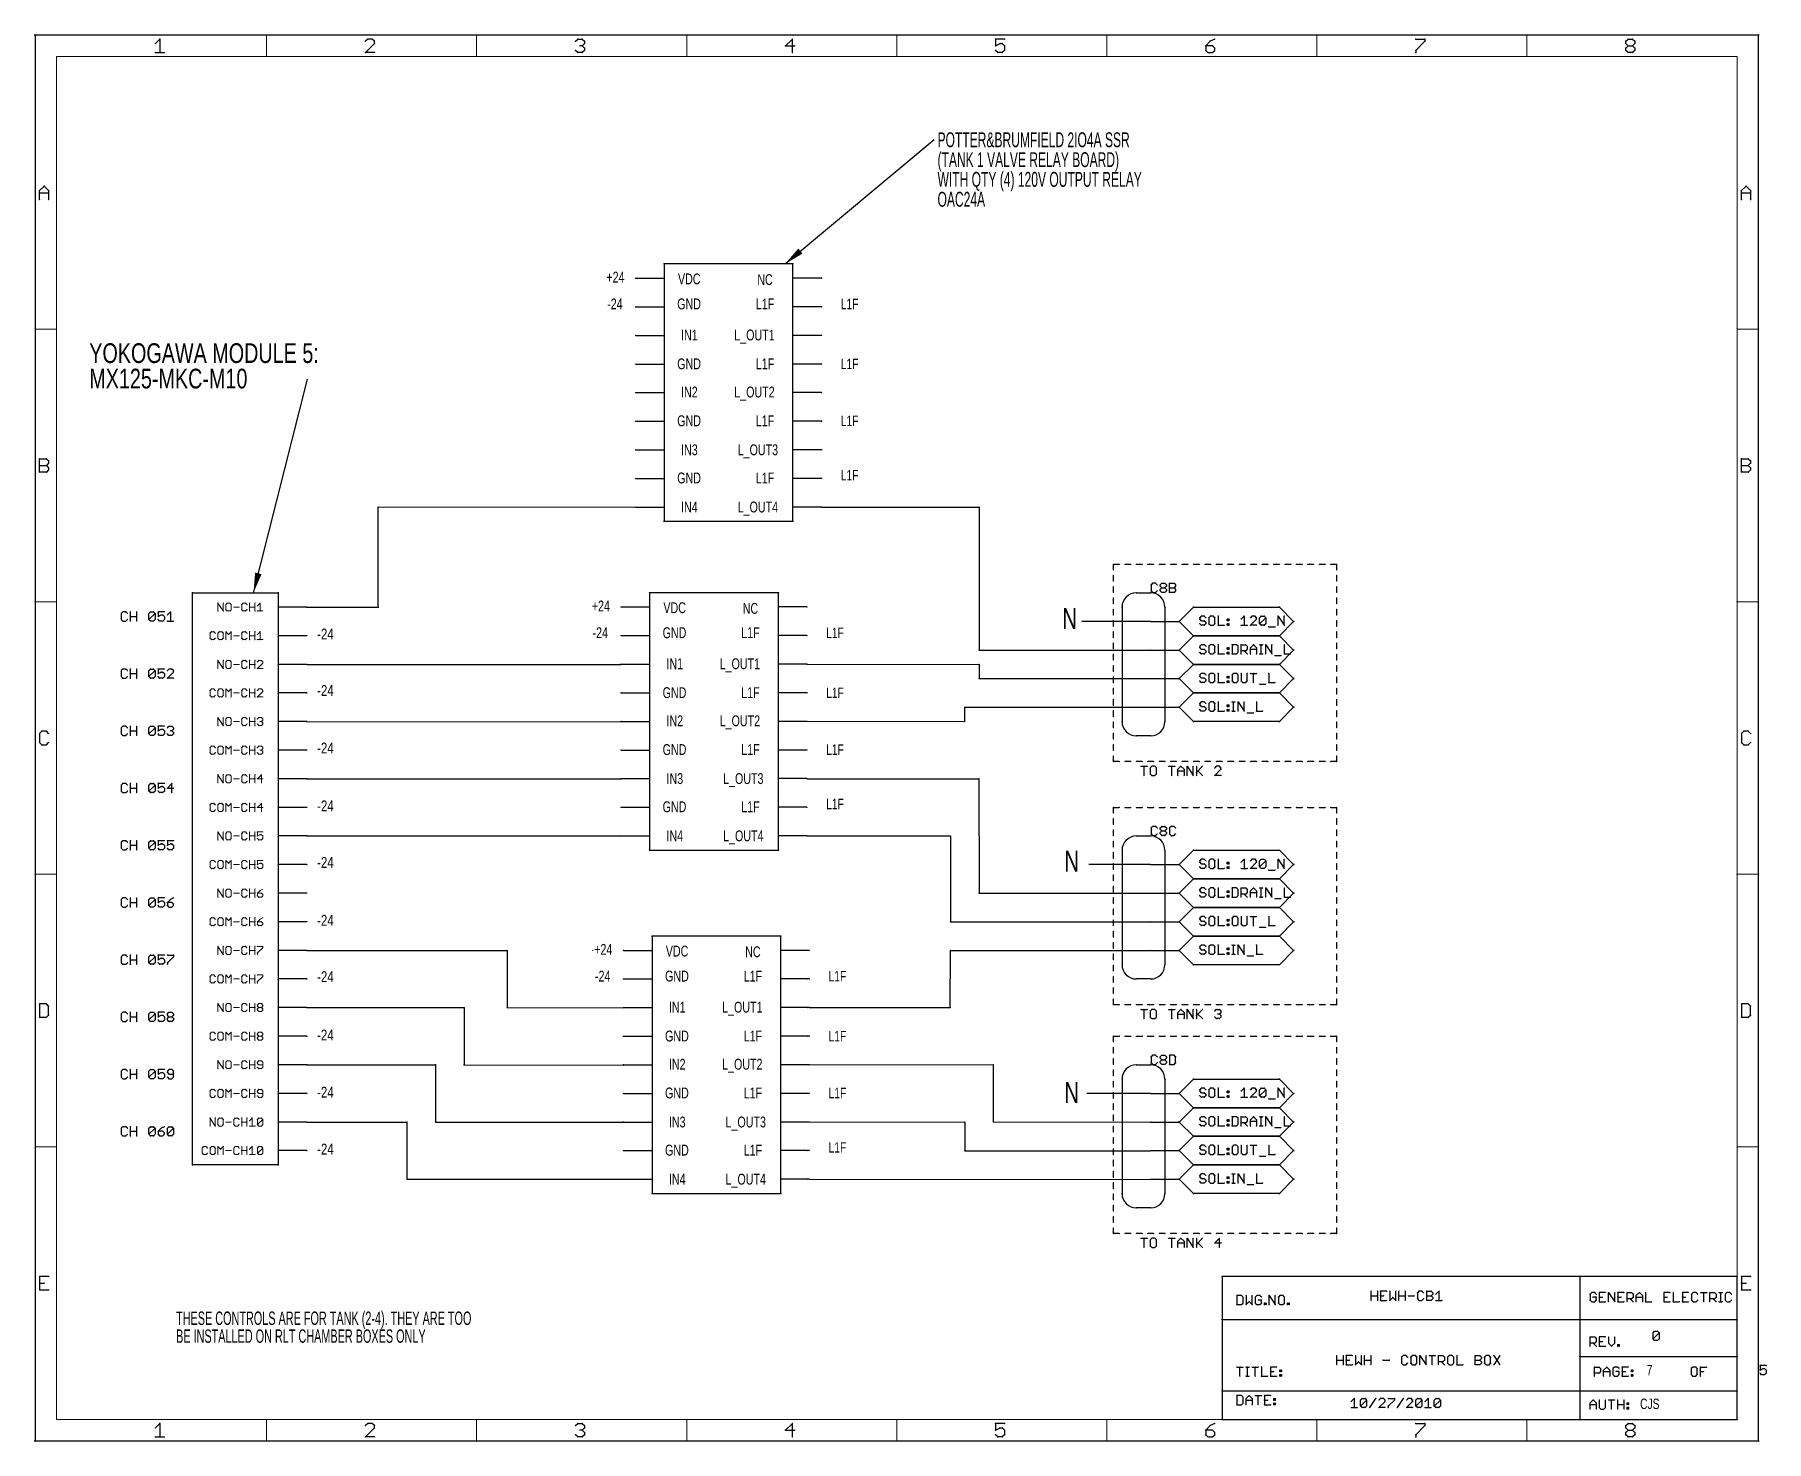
# Paper-space layout 'RLT OUTPUT MODULE' of a CAD drawing. Header units: inches. Extents: x 0.1 to 12.3, y 0.1 to 10.
import ezdxf

# ---------------------------------------------------------------- set-up
doc = ezdxf.new("R2010")
doc.units = ezdxf.units.IN
doc.header["$MEASUREMENT"] = 0
for name, color, linetype in [('94', 14, 'Continuous'), ('95', 250, 'Continuous'), ('96', 250, 'Continuous'), ('97', 94, 'Continuous'), ('TEXT', 4, 'Continuous'), ('THIN_NEON_GREEN', 3, 'Continuous'), ('THIN_RED', 1, 'Continuous')]:
    doc.layers.add(name, color=color, linetype=linetype)
doc.styles.add('SLDTEXTSTYLE0', font='TXT', dxfattribs={"width": 0.736842})
doc.styles.add('SLDTEXTSTYLE2', font='TXT', dxfattribs={"width": 0.75})
doc.styles.add('SLDTEXTSTYLE7', font='TXT', dxfattribs={"width": 0.789474})
doc.styles.add('SLDTEXTSTYLE9', font='TXT', dxfattribs={"width": 0.605})
doc.dimstyles.new('SLDDIMSTYLE0', dxfattribs={"dimtxt": 0.18, "dimasz": 0.14, "dimexe": 0, "dimexo": 0.0625, "dimgap": 0, "dimtad": 0, "dimtih": 1, "dimtoh": 1, "dimdec": 0, "dimrnd": 1e-09, "dimzin": 0, "dimdsep": 46, "dimtxsty": 'Standard', "dimsah": 1, "dimcen": 0.09, "dimadec": 0, "dimazin": 0, "dimtfac": 0.14, "dimtdec": 0, "dimtofl": 0, "dimtmove": 0, "dimatfit": 3, "dimfxl": 0, "dimfrac": 2, "dimtolj": 1, "dimtzin": 0, "dimarcsym": 0})

psp = doc.layouts.new('RLT OUTPUT MODULE')

# ---------------------------------------------------------------- texts
at = {"layer": 'TEXT'}
for s, insert, char_height, attachment_point, style in [('N', (7.384, 5.943), 0.146, 2, 'SLDTEXTSTYLE0'), ('-24', (2.18, 5.8), 0.0758, 2, 'SLDTEXTSTYLE7'), ('-24', (2.18, 5.405), 0.0758, 2, 'SLDTEXTSTYLE7'), ('-24', (2.18, 5.003), 0.0758, 2, 'SLDTEXTSTYLE7'), ('-24', (2.18, 4.598), 0.0758, 2, 'SLDTEXTSTYLE7'), ('N', (7.398, 4.247), 0.146, 2, 'SLDTEXTSTYLE0'), ('-24', (2.18, 4.203), 0.0758, 2, 'SLDTEXTSTYLE7'), ('-24', (2.18, 3.798), 0.0758, 2, 'SLDTEXTSTYLE7'), ('-24', (2.18, 3.404), 0.0758, 2, 'SLDTEXTSTYLE7'), ('-24', (2.18, 2.996), 0.0758, 2, 'SLDTEXTSTYLE7'), ('-24', (2.18, 2.596), 0.0758, 2, 'SLDTEXTSTYLE7'), ('N', (7.398, 2.629), 0.146, 2, 'SLDTEXTSTYLE0'), ('-24', (2.18, 2.198), 0.0758, 2, 'SLDTEXTSTYLE7'), ('THESE CONTROLS ARE FOR TANK (2-4). THEY ARE TOO', (1.136, 1.025), 0.09375, 1, 'SLDTEXTSTYLE9'), ('BE INSTALLED ON RLT CHAMBER BOXES ONLY', (1.136, 0.9), 0.09375, 1, 'SLDTEXTSTYLE9'), ('7', (11.438, 0.651), 0.0729, 2, 'SLDTEXTSTYLE0'), ('CJS', (11.44, 0.416), 0.0729, 2, 'SLDTEXTSTYLE0')]:
    psp.add_mtext(s, dxfattribs=dict(at, insert=insert, char_height=char_height, attachment_point=attachment_point, style=style))

# ---------------------------------------------------------------- blocks, each defined once
blk = doc.blocks.new('SW_NOTE_0_65')
at = {"layer": 'TEXT', "color": 0, "insert": (0.113, 0.098), "char_height": 0.0758, "attachment_point": 2, "style": 'SLDTEXTSTYLE0'}
blk.add_mtext('VDC', dxfattribs=at)
blk = doc.blocks.new('SW_NOTE_0_66')
at = {"layer": 'TEXT', "color": 0, "insert": (0.089, 0.094), "char_height": 0.0729, "attachment_point": 2, "style": 'SLDTEXTSTYLE0'}
blk.add_mtext('L1F', dxfattribs=at)
blk = doc.blocks.new('SW_NOTE_0_67')
at = {"layer": 'TEXT', "color": 0, "insert": (0.077, 0.098), "char_height": 0.0758, "attachment_point": 2, "style": 'SLDTEXTSTYLE0'}
blk.add_mtext('NC', dxfattribs=at)
blk = doc.blocks.new('SW_NOTE_0_68')
at = {"layer": 'TEXT', "color": 0, "insert": (0.202, 0.098), "char_height": 0.0758, "attachment_point": 2, "style": 'SLDTEXTSTYLE0'}
blk.add_mtext('L_OUT4', dxfattribs=at)
blk = doc.blocks.new('SW_NOTE_0_69')
at = {"layer": 'TEXT', "color": 0, "insert": (0.202, 0.098), "char_height": 0.0758, "attachment_point": 2, "style": 'SLDTEXTSTYLE0'}
blk.add_mtext('L_OUT3', dxfattribs=at)
blk = doc.blocks.new('SW_NOTE_0_70')
at = {"layer": 'TEXT', "color": 0, "insert": (0.202, 0.098), "char_height": 0.0758, "attachment_point": 2, "style": 'SLDTEXTSTYLE0'}
blk.add_mtext('L_OUT2', dxfattribs=at)
blk = doc.blocks.new('SW_NOTE_0_71')
at = {"layer": 'TEXT', "color": 0, "insert": (0.092, 0.098), "char_height": 0.0758, "attachment_point": 2, "style": 'SLDTEXTSTYLE0'}
blk.add_mtext('L1F', dxfattribs=at)
blk = doc.blocks.new('SW_NOTE_0_72')
at = {"layer": 'TEXT', "color": 0, "insert": (0.092, 0.098), "char_height": 0.0758, "attachment_point": 2, "style": 'SLDTEXTSTYLE0'}
blk.add_mtext('L1F', dxfattribs=at)
blk = doc.blocks.new('SW_NOTE_0_73')
at = {"layer": 'TEXT', "color": 0, "insert": (0.092, 0.098), "char_height": 0.0758, "attachment_point": 2, "style": 'SLDTEXTSTYLE0'}
blk.add_mtext('L1F', dxfattribs=at)
blk = doc.blocks.new('SW_NOTE_0_74')
at = {"layer": 'TEXT', "color": 0, "insert": (0.092, 0.098), "char_height": 0.0758, "attachment_point": 2, "style": 'SLDTEXTSTYLE0'}
blk.add_mtext('L1F', dxfattribs=at)
blk = doc.blocks.new('SW_NOTE_0_75')
at = {"layer": 'TEXT', "color": 0, "insert": (0.083, 0.098), "char_height": 0.0758, "attachment_point": 2, "style": 'SLDTEXTSTYLE0'}
blk.add_mtext('IN4', dxfattribs=at)
blk = doc.blocks.new('SW_NOTE_0_76')
at = {"layer": 'TEXT', "color": 0, "insert": (0.083, 0.098), "char_height": 0.0758, "attachment_point": 2, "style": 'SLDTEXTSTYLE0'}
blk.add_mtext('IN3', dxfattribs=at)
blk = doc.blocks.new('SW_NOTE_0_77')
at = {"layer": 'TEXT', "color": 0, "insert": (0.083, 0.098), "char_height": 0.0758, "attachment_point": 2, "style": 'SLDTEXTSTYLE0'}
blk.add_mtext('IN2', dxfattribs=at)
blk = doc.blocks.new('SW_NOTE_0_78')
at = {"layer": 'TEXT', "color": 0, "insert": (0.118, 0.098), "char_height": 0.0758, "attachment_point": 2, "style": 'SLDTEXTSTYLE0'}
blk.add_mtext('GND', dxfattribs=at)
blk = doc.blocks.new('SW_NOTE_0_79')
at = {"layer": 'TEXT', "color": 0, "insert": (0.118, 0.098), "char_height": 0.0758, "attachment_point": 2, "style": 'SLDTEXTSTYLE0'}
blk.add_mtext('GND', dxfattribs=at)
blk = doc.blocks.new('SW_NOTE_0_80')
at = {"layer": 'TEXT', "color": 0, "insert": (0.118, 0.098), "char_height": 0.0758, "attachment_point": 2, "style": 'SLDTEXTSTYLE0'}
blk.add_mtext('GND', dxfattribs=at)
blk = doc.blocks.new('SW_NOTE_0_81')
at = {"layer": 'TEXT', "color": 0, "insert": (0.118, 0.098), "char_height": 0.0758, "attachment_point": 2, "style": 'SLDTEXTSTYLE0'}
blk.add_mtext('GND', dxfattribs=at)
blk = doc.blocks.new('SW_NOTE_0_82')
at = {"layer": 'TEXT', "color": 0, "insert": (0.083, 0.098), "char_height": 0.0758, "attachment_point": 2, "style": 'SLDTEXTSTYLE0'}
blk.add_mtext('IN1', dxfattribs=at)
blk = doc.blocks.new('SW_NOTE_0_83')
at = {"layer": 'TEXT', "color": 0, "insert": (0.202, 0.098), "char_height": 0.0758, "attachment_point": 2, "style": 'SLDTEXTSTYLE0'}
blk.add_mtext('L_OUT1', dxfattribs=at)
blk = doc.blocks.new('SW_NOTE_0_84')
at = {"layer": 'TEXT', "color": 0, "insert": (0.089, 0.094), "char_height": 0.0729, "attachment_point": 2, "style": 'SLDTEXTSTYLE0'}
blk.add_mtext('L1F', dxfattribs=at)
blk = doc.blocks.new('SW_NOTE_0_85')
at = {"layer": 'TEXT', "color": 0, "insert": (0.089, 0.094), "char_height": 0.0729, "attachment_point": 2, "style": 'SLDTEXTSTYLE0'}
blk.add_mtext('L1F', dxfattribs=at)
blk = doc.blocks.new('SW_NOTE_0_86')
at = {"layer": 'TEXT', "color": 0, "insert": (0.089, 0.094), "char_height": 0.0729, "attachment_point": 2, "style": 'SLDTEXTSTYLE0'}
blk.add_mtext('L1F', dxfattribs=at)
blk = doc.blocks.new('SW_NOTE_0_87')
at = {"layer": 'TEXT', "color": 0, "insert": (0.077, 0.098), "char_height": 0.0758, "attachment_point": 2, "style": 'SLDTEXTSTYLE0'}
blk.add_mtext('-24', dxfattribs=at)
blk = doc.blocks.new('SW_NOTE_0_88')
at = {"layer": 'TEXT', "color": 0, "insert": (0.091, 0.098), "char_height": 0.0758, "attachment_point": 2, "style": 'SLDTEXTSTYLE0'}
blk.add_mtext('+24', dxfattribs=at)
blk = doc.blocks.new('Block37')
at = {"layer": '94', "lineweight": 25}
for p, q in [((0.238, 1.703), (0.438, 1.703)), ((1.538, 1.703), (1.338, 1.703)), ((0.238, 1.503), (0.438, 1.503)), ((1.538, 1.503), (1.338, 1.503)), ((0.238, 1.303), (0.438, 1.303)), ((1.538, 1.303), (1.338, 1.303)), ((0.238, 1.103), (0.438, 1.103)), ((1.538, 1.103), (1.338, 1.103)), ((0.238, 0.903), (0.438, 0.903)), ((1.538, 0.903), (1.338, 0.903)), ((0.238, 0.703), (0.438, 0.703)), ((1.538, 0.703), (1.338, 0.703)), ((0.238, 0.503), (0.438, 0.503)), ((1.538, 0.503), (1.338, 0.503)), ((0.238, 0.303), (0.438, 0.303)), ((1.538, 0.303), (1.338, 0.303)), ((0.238, 0.103), (0.438, 0.103)), ((1.538, 0.103), (1.338, 0.103))]:
    blk.add_line(p, q, dxfattribs=at)
at = {"layer": '94', "lineweight": 18}
for centre, radius, start, end in [((0.238, 1.703), 0.0015, 90, 270), ((0.438, 1.803), 0.0025, 90, 270), ((0.438, 1.803), 0.0025, 0, 180), ((0.438, 1.703), 0.0015, 270, 90), ((1.338, 1.803), 0.0025, 0, 180), ((1.338, 1.703), 0.0015, 90, 270), ((1.338, 1.803), 0.0025, 270, 90), ((1.538, 1.703), 0.0015, 270, 90), ((0.238, 1.503), 0.0015, 90, 270), ((0.438, 1.503), 0.0015, 270, 90), ((1.338, 1.503), 0.0015, 90, 270), ((1.538, 1.503), 0.0015, 270, 90), ((0.238, 1.303), 0.0015, 90, 270), ((0.438, 1.303), 0.0015, 270, 90), ((1.338, 1.303), 0.0015, 90, 270), ((1.538, 1.303), 0.0015, 270, 90), ((0.238, 1.103), 0.0015, 90, 270), ((0.438, 1.103), 0.0015, 270, 90), ((1.338, 1.103), 0.0015, 90, 270), ((1.538, 1.103), 0.0015, 270, 90), ((0.238, 0.903), 0.0015, 90, 270), ((0.438, 0.903), 0.0015, 270, 90), ((1.338, 0.903), 0.0015, 90, 270), ((1.538, 0.903), 0.0015, 270, 90), ((0.238, 0.703), 0.0015, 90, 270), ((0.438, 0.703), 0.0015, 270, 90), ((1.338, 0.703), 0.0015, 90, 270), ((1.538, 0.703), 0.0015, 270, 90), ((0.238, 0.503), 0.0015, 90, 270.8517), ((0.438, 0.503), 0.0015, 270, 90), ((1.338, 0.503), 0.0015, 90, 270), ((1.538, 0.503), 0.0015, 270, 90), ((0.238, 0.303), 0.0015, 90, 270), ((0.438, 0.303), 0.0015, 270, 90), ((1.338, 0.303), 0.0015, 90, 270), ((1.538, 0.303), 0.0015, 270, 90), ((0.238, 0.103), 0.0015, 90, 270), ((0.438, 0.003), 0.0025, 90, 270), ((0.438, 0.003), 0.0025, 180, 0), ((0.438, 0.103), 0.0015, 270, 90), ((1.338, 0.003), 0.0025, 180, 0), ((1.338, 0.103), 0.0015, 90, 270), ((1.338, 0.003), 0.0025, 270, 90), ((1.538, 0.103), 0.0015, 270, 90)]:
    blk.add_arc(centre, radius, start, end, dxfattribs=at)
at = {"layer": 'TEXT', "lineweight": 18}
for centre, start, end in [((0.238, 1.703), 270, 90), ((0.238, 1.503), 270, 90), ((1.538, 1.503), 90, 270), ((0.238, 1.303), 270, 90), ((1.538, 1.303), 90, 270), ((1.538, 1.103), 90, 270), ((0.238, 0.903), 270, 90), ((1.538, 0.903), 90, 270), ((1.538, 0.703), 90, 270), ((0.238, 0.503), 270.8517, 90), ((1.538, 0.503), 90, 270)]:
    blk.add_arc(centre, 0.0015, start, end, dxfattribs=at)
at = {"layer": 'THIN_NEON_GREEN', "lineweight": 25}
for p, q in [((1.338, 1.803), (0.438, 1.803)), ((0.438, 1.803), (0.438, 0.003)), ((1.338, 0.003), (1.338, 1.803)), ((0.438, 0.003), (1.338, 0.003))]:
    blk.add_line(p, q, dxfattribs=at)
at = {"layer": 'TEXT', "color": 4}
for name, p in [('SW_NOTE_0_88', (0.006, 1.65)), ('SW_NOTE_0_65', (0.5, 1.638)), ('SW_NOTE_0_67', (1.066, 1.633)), ('SW_NOTE_0_87', (0.016, 1.463)), ('SW_NOTE_0_81', (0.494, 1.463)), ('SW_NOTE_0_74', (1.051, 1.463)), ('SW_NOTE_0_86', (1.645, 1.465)), ('SW_NOTE_0_82', (0.531, 1.246)), ('SW_NOTE_0_83', (0.867, 1.246)), ('SW_NOTE_0_80', (0.494, 1.044)), ('SW_NOTE_0_73', (1.051, 1.044)), ('SW_NOTE_0_85', (1.645, 1.046)), ('SW_NOTE_0_77', (0.531, 0.847)), ('SW_NOTE_0_70', (0.867, 0.847)), ('SW_NOTE_0_79', (0.494, 0.646)), ('SW_NOTE_0_72', (1.051, 0.646)), ('SW_NOTE_0_84', (1.645, 0.648)), ('SW_NOTE_0_76', (0.531, 0.443)), ('SW_NOTE_0_69', (0.891, 0.443)), ('SW_NOTE_0_78', (0.494, 0.246)), ('SW_NOTE_0_71', (1.051, 0.246)), ('SW_NOTE_0_66', (1.645, 0.268)), ('SW_NOTE_0_75', (0.531, 0.043)), ('SW_NOTE_0_68', (0.891, 0.043))]:
    blk.add_blockref(name, p, dxfattribs=at)
blk = doc.blocks.new('SW_NOTE_0_139')
at = {"layer": 'TEXT', "color": 0, "char_height": 0.1378, "attachment_point": 1, "style": 'SLDTEXTSTYLE2'}
for s, insert in [('YOKOGAWA MODULE 5:', (-1.525, 0.25)), ('MX125-MKC-M10', (-1.525, 0.072))]:
    blk.add_mtext(s, dxfattribs=dict(at, insert=insert))
blk = doc.blocks.new('SW_NOTE_0_140')
at = {"layer": 'TEXT', "color": 0, "attachment_point": 1, "style": 'SLDTEXTSTYLE9'}
for s, insert, char_height in [('POTTER&BRUMFIELD 2IO4A SSR', (0.024, 0.05), 0.10417), ('(TANK 1 VALVE RELAY BOARD)', (0.024, -0.089), 0.10417), ('WITH QTY (4) 120V OUTPUT RELAY', (0.024, -0.227), 0.10417), ('OAC24A', (0.024, -0.366), 0.1042)]:
    blk.add_mtext(s, dxfattribs=dict(at, insert=insert, char_height=char_height))

# ---------------------------------------------------------------- linework, layer by layer
at = {"layer": '94', "lineweight": 25}
for p, q in [((1.25, 2.05), (1.25, 6.05)), ((1.25, 6.05), (1.85, 6.05)), ((1.85, 6.05), (1.85, 2.05)), ((2.05, 5.95), (1.85, 5.95)), ((8.15, 5.85), (8.25, 5.95)), ((8.25, 5.95), (8.85, 5.95)), ((8.85, 5.95), (8.95, 5.85)), ((7.95, 5.85), (8.15, 5.85)), ((8.25, 5.75), (8.15, 5.85)), ((8.95, 5.85), (8.85, 5.75)), ((2.05, 5.75), (1.85, 5.75)), ((8.15, 5.65), (8.25, 5.75)), ((8.85, 5.75), (8.25, 5.75)), ((8.25, 5.75), (8.85, 5.75)), ((8.85, 5.75), (8.95, 5.65)), ((7.95, 5.65), (8.15, 5.65)), ((8.25, 5.55), (8.15, 5.65)), ((8.95, 5.65), (8.85, 5.55)), ((2.05, 5.55), (1.85, 5.55)), ((7.95, 5.45), (8.15, 5.45)), ((8.15, 5.45), (8.25, 5.55)), ((8.25, 5.35), (8.15, 5.45)), ((8.85, 5.55), (8.25, 5.55)), ((8.25, 5.55), (8.85, 5.55)), ((8.85, 5.55), (8.95, 5.45)), ((8.95, 5.45), (8.85, 5.35)), ((2.05, 5.35), (1.85, 5.35)), ((8.15, 5.25), (8.25, 5.35)), ((8.85, 5.35), (8.25, 5.35)), ((8.25, 5.35), (8.85, 5.35)), ((8.85, 5.35), (8.95, 5.25)), ((7.95, 5.25), (8.15, 5.25)), ((8.25, 5.15), (8.15, 5.25)), ((8.95, 5.25), (8.85, 5.15)), ((2.05, 5.15), (1.85, 5.15)), ((8.85, 5.15), (8.25, 5.15)), ((2.05, 4.95), (1.85, 4.95)), ((2.05, 4.75), (1.85, 4.75)), ((2.05, 4.55), (1.85, 4.55)), ((2.05, 4.35), (1.85, 4.35)), ((8.15, 4.15), (8.25, 4.25)), ((8.25, 4.25), (8.85, 4.25)), ((8.85, 4.25), (8.95, 4.15)), ((2.05, 4.15), (1.85, 4.15)), ((7.95, 4.15), (8.15, 4.15)), ((8.25, 4.05), (8.15, 4.15)), ((8.95, 4.15), (8.85, 4.05)), ((8.15, 3.95), (8.25, 4.05)), ((8.85, 4.05), (8.25, 4.05)), ((8.25, 4.05), (8.85, 4.05)), ((8.85, 4.05), (8.95, 3.95)), ((2.05, 3.95), (1.85, 3.95)), ((7.95, 3.95), (8.15, 3.95)), ((8.25, 3.85), (8.15, 3.95)), ((8.95, 3.95), (8.85, 3.85)), ((8.15, 3.75), (8.25, 3.85)), ((8.85, 3.85), (8.25, 3.85)), ((8.25, 3.85), (8.85, 3.85)), ((8.85, 3.85), (8.95, 3.75)), ((2.05, 3.75), (1.85, 3.75)), ((7.95, 3.75), (8.15, 3.75)), ((8.25, 3.65), (8.15, 3.75)), ((8.15, 3.55), (8.25, 3.65)), ((8.85, 3.65), (8.25, 3.65)), ((8.25, 3.65), (8.85, 3.65)), ((8.95, 3.75), (8.85, 3.65)), ((8.85, 3.65), (8.95, 3.55)), ((2.05, 3.55), (1.85, 3.55)), ((7.95, 3.55), (8.15, 3.55)), ((8.25, 3.45), (8.15, 3.55)), ((8.95, 3.55), (8.85, 3.45)), ((8.85, 3.45), (8.25, 3.45)), ((2.05, 3.35), (1.85, 3.35)), ((2.05, 3.15), (1.85, 3.15)), ((2.05, 2.95), (1.85, 2.95)), ((2.05, 2.75), (1.85, 2.75)), ((2.05, 2.55), (1.85, 2.55)), ((7.95, 2.55), (8.15, 2.55)), ((8.15, 2.55), (8.25, 2.65)), ((8.25, 2.45), (8.15, 2.55)), ((8.25, 2.65), (8.85, 2.65)), ((8.85, 2.65), (8.95, 2.55)), ((8.95, 2.55), (8.85, 2.45)), ((8.15, 2.35), (8.25, 2.45)), ((8.85, 2.45), (8.25, 2.45)), ((8.25, 2.45), (8.85, 2.45)), ((8.85, 2.45), (8.95, 2.35)), ((2.05, 2.35), (1.85, 2.35)), ((7.95, 2.35), (8.15, 2.35)), ((8.25, 2.25), (8.15, 2.35)), ((8.95, 2.35), (8.85, 2.25)), ((8.15, 2.15), (8.25, 2.25)), ((8.85, 2.25), (8.25, 2.25)), ((8.25, 2.25), (8.85, 2.25)), ((8.85, 2.25), (8.95, 2.15)), ((2.05, 2.15), (1.85, 2.15)), ((7.95, 2.15), (8.15, 2.15)), ((8.25, 2.05), (8.15, 2.15)), ((8.95, 2.15), (8.85, 2.05)), ((1.85, 2.05), (1.25, 2.05)), ((7.95, 1.95), (8.15, 1.95)), ((8.15, 1.95), (8.25, 2.05)), ((8.25, 1.85), (8.15, 1.95)), ((8.85, 2.05), (8.25, 2.05)), ((8.25, 2.05), (8.85, 2.05)), ((8.85, 2.05), (8.95, 1.95)), ((8.95, 1.95), (8.85, 1.85)), ((8.85, 1.85), (8.25, 1.85)), ((8.45, 1.27), (8.45, 0.97)), ((10.95, 1.27), (8.45, 1.27)), ((12.05, 1.27), (10.95, 1.27)), ((10.95, 1.27), (10.95, 0.97)), ((12.05, 0.97), (12.05, 1.27)), ((8.553, 1.137), (8.553, 1.073)), ((8.585, 1.137), (8.553, 1.137)), ((8.596, 1.126), (8.585, 1.137)), ((8.596, 1.084), (8.596, 1.126)), ((8.617, 1.137), (8.617, 1.073)), ((8.617, 1.073), (8.639, 1.094)), ((8.639, 1.094), (8.66, 1.073)), ((8.66, 1.073), (8.66, 1.137)), ((8.693, 1.137), (8.682, 1.126)), ((8.682, 1.126), (8.682, 1.084)), ((8.714, 1.137), (8.693, 1.137)), ((8.725, 1.105), (8.703, 1.105)), ((8.725, 1.126), (8.714, 1.137)), ((8.725, 1.084), (8.725, 1.105)), ((8.779, 1.073), (8.779, 1.137)), ((8.779, 1.137), (8.821, 1.073)), ((8.821, 1.073), (8.821, 1.137)), ((8.854, 1.137), (8.843, 1.126)), ((8.843, 1.126), (8.843, 1.084)), ((8.875, 1.137), (8.854, 1.137)), ((8.886, 1.126), (8.875, 1.137)), ((8.886, 1.084), (8.886, 1.126)), ((11.034, 1.157), (11.023, 1.146)), ((11.023, 1.146), (11.023, 1.104)), ((11.023, 1.104), (11.034, 1.093)), ((11.055, 1.157), (11.034, 1.157)), ((11.034, 1.093), (11.055, 1.093)), ((11.066, 1.125), (11.044, 1.125)), ((11.066, 1.146), (11.055, 1.157)), ((11.055, 1.093), (11.066, 1.104)), ((11.066, 1.104), (11.066, 1.125)), ((11.13, 1.157), (11.087, 1.157)), ((11.087, 1.157), (11.087, 1.093)), ((11.087, 1.125), (11.109, 1.125)), ((11.087, 1.093), (11.13, 1.093)), ((11.152, 1.093), (11.152, 1.157)), ((11.152, 1.157), (11.195, 1.093)), ((11.195, 1.093), (11.195, 1.157)), ((11.259, 1.157), (11.216, 1.157)), ((11.216, 1.157), (11.216, 1.093)), ((11.216, 1.125), (11.238, 1.125)), ((11.216, 1.093), (11.259, 1.093)), ((11.281, 1.093), (11.281, 1.157)), ((11.281, 1.157), (11.313, 1.157)), ((11.313, 1.114), (11.281, 1.114)), ((11.302, 1.114), (11.324, 1.093)), ((11.313, 1.157), (11.324, 1.146)), ((11.324, 1.125), (11.313, 1.114)), ((11.324, 1.146), (11.324, 1.125)), ((11.345, 1.136), (11.367, 1.157)), ((11.345, 1.093), (11.345, 1.136)), ((11.345, 1.125), (11.388, 1.125)), ((11.367, 1.157), (11.388, 1.136)), ((11.388, 1.136), (11.388, 1.093)), ((11.41, 1.157), (11.41, 1.093)), ((11.41, 1.093), (11.452, 1.093)), ((11.581, 1.157), (11.539, 1.157)), ((11.539, 1.157), (11.539, 1.093)), ((11.539, 1.125), (11.56, 1.125)), ((11.539, 1.093), (11.581, 1.093)), ((11.603, 1.157), (11.603, 1.093)), ((11.603, 1.093), (11.646, 1.093)), ((11.71, 1.157), (11.668, 1.157)), ((11.668, 1.157), (11.668, 1.093)), ((11.668, 1.125), (11.689, 1.125)), ((11.668, 1.093), (11.71, 1.093)), ((11.743, 1.157), (11.732, 1.146)), ((11.732, 1.146), (11.732, 1.104)), ((11.732, 1.104), (11.743, 1.093)), ((11.764, 1.157), (11.743, 1.157)), ((11.743, 1.093), (11.764, 1.093)), ((11.775, 1.146), (11.764, 1.157)), ((11.764, 1.093), (11.775, 1.104)), ((11.796, 1.157), (11.839, 1.157)), ((11.818, 1.093), (11.818, 1.157)), ((11.861, 1.093), (11.861, 1.157)), ((11.861, 1.157), (11.893, 1.157)), ((11.893, 1.114), (11.861, 1.114)), ((11.882, 1.114), (11.904, 1.093)), ((11.893, 1.157), (11.904, 1.146)), ((11.904, 1.125), (11.893, 1.114)), ((11.904, 1.146), (11.904, 1.125)), ((11.925, 1.157), (11.947, 1.157)), ((11.925, 1.093), (11.947, 1.093)), ((11.936, 1.093), (11.936, 1.157)), ((11.979, 1.157), (11.968, 1.146)), ((11.968, 1.146), (11.968, 1.104)), ((11.968, 1.104), (11.979, 1.093)), ((12, 1.157), (11.979, 1.157)), ((11.979, 1.093), (12, 1.093)), ((12.011, 1.146), (12, 1.157)), ((12, 1.093), (12.011, 1.104)), ((8.45, 0.97), (8.45, 0.47)), ((8.45, 0.97), (10.95, 0.97)), ((8.553, 1.073), (8.585, 1.073)), ((8.585, 1.073), (8.596, 1.084)), ((8.682, 1.084), (8.693, 1.073)), ((8.693, 1.073), (8.714, 1.073)), ((8.714, 1.073), (8.725, 1.084)), ((8.746, 1.073), (8.746, 1.084)), ((8.746, 1.084), (8.757, 1.084)), ((8.757, 1.073), (8.746, 1.073)), ((8.757, 1.084), (8.757, 1.073)), ((8.843, 1.084), (8.854, 1.073)), ((8.854, 1.073), (8.875, 1.073)), ((8.875, 1.073), (8.886, 1.084)), ((8.908, 1.073), (8.908, 1.084)), ((8.908, 1.084), (8.918, 1.084)), ((8.918, 1.073), (8.908, 1.073)), ((8.918, 1.084), (8.918, 1.073)), ((10.95, 0.97), (10.95, 0.71)), ((10.95, 0.97), (12.05, 0.97)), ((12.05, 0.71), (12.05, 0.97)), ((11.023, 0.783), (11.023, 0.847)), ((11.023, 0.847), (11.055, 0.847)), ((11.055, 0.804), (11.023, 0.804)), ((11.044, 0.804), (11.066, 0.783)), ((11.055, 0.847), (11.066, 0.836)), ((11.066, 0.815), (11.055, 0.804)), ((11.066, 0.836), (11.066, 0.815)), ((11.13, 0.847), (11.087, 0.847)), ((11.087, 0.847), (11.087, 0.783)), ((11.087, 0.815), (11.109, 0.815)), ((11.087, 0.783), (11.13, 0.783)), ((11.152, 0.847), (11.152, 0.804)), ((11.152, 0.804), (11.173, 0.783)), ((11.173, 0.783), (11.195, 0.804)), ((11.195, 0.804), (11.195, 0.847)), ((11.216, 0.783), (11.216, 0.794)), ((11.216, 0.794), (11.227, 0.794)), ((11.227, 0.783), (11.216, 0.783)), ((11.227, 0.794), (11.227, 0.783)), ((8.553, 0.637), (8.596, 0.637)), ((8.574, 0.573), (8.574, 0.637)), ((8.617, 0.637), (8.639, 0.637)), ((8.628, 0.573), (8.628, 0.637)), ((8.66, 0.637), (8.703, 0.637)), ((8.682, 0.573), (8.682, 0.637)), ((8.725, 0.637), (8.725, 0.573)), ((8.832, 0.637), (8.789, 0.637)), ((8.789, 0.637), (8.789, 0.573)), ((8.854, 0.616), (8.864, 0.616)), ((8.854, 0.605), (8.854, 0.616)), ((8.864, 0.616), (8.864, 0.605)), ((10.95, 0.71), (10.95, 0.27)), ((10.95, 0.71), (12.05, 0.71)), ((11.053, 0.573), (11.053, 0.637)), ((11.053, 0.637), (11.085, 0.637)), ((11.085, 0.637), (11.096, 0.626)), ((11.096, 0.626), (11.096, 0.605)), ((11.117, 0.616), (11.139, 0.637)), ((11.117, 0.573), (11.117, 0.616)), ((11.139, 0.637), (11.16, 0.616)), ((11.16, 0.616), (11.16, 0.573)), ((11.193, 0.637), (11.182, 0.626)), ((11.182, 0.626), (11.182, 0.584)), ((11.214, 0.637), (11.193, 0.637)), ((11.225, 0.626), (11.214, 0.637)), ((11.289, 0.637), (11.246, 0.637)), ((11.246, 0.637), (11.246, 0.573)), ((11.311, 0.616), (11.321, 0.616)), ((11.311, 0.605), (11.311, 0.616)), ((11.321, 0.616), (11.321, 0.605)), ((11.74, 0.637), (11.73, 0.626)), ((11.73, 0.626), (11.73, 0.584)), ((11.762, 0.637), (11.74, 0.637)), ((11.772, 0.626), (11.762, 0.637)), ((11.772, 0.584), (11.772, 0.626)), ((11.794, 0.573), (11.794, 0.637)), ((11.794, 0.637), (11.837, 0.637)), ((12.05, 0.47), (12.05, 0.71)), ((8.617, 0.573), (8.639, 0.573)), ((8.725, 0.573), (8.768, 0.573)), ((8.789, 0.605), (8.811, 0.605)), ((8.789, 0.573), (8.832, 0.573)), ((8.864, 0.605), (8.854, 0.605)), ((8.854, 0.584), (8.864, 0.584)), ((8.854, 0.573), (8.854, 0.584)), ((8.864, 0.573), (8.854, 0.573)), ((8.864, 0.584), (8.864, 0.573)), ((11.085, 0.594), (11.053, 0.594)), ((11.096, 0.605), (11.085, 0.594)), ((11.117, 0.605), (11.16, 0.605)), ((11.182, 0.584), (11.193, 0.573)), ((11.193, 0.573), (11.214, 0.573)), ((11.225, 0.605), (11.203, 0.605)), ((11.214, 0.573), (11.225, 0.584)), ((11.225, 0.584), (11.225, 0.605)), ((11.246, 0.605), (11.268, 0.605)), ((11.246, 0.573), (11.289, 0.573)), ((11.321, 0.605), (11.311, 0.605)), ((11.311, 0.584), (11.321, 0.584)), ((11.311, 0.573), (11.311, 0.584)), ((11.321, 0.573), (11.311, 0.573)), ((11.321, 0.584), (11.321, 0.573)), ((11.73, 0.584), (11.74, 0.573)), ((11.74, 0.573), (11.762, 0.573)), ((11.762, 0.573), (11.772, 0.584)), ((11.794, 0.605), (11.816, 0.605)), ((8.45, 0.47), (8.45, 0.27)), ((8.45, 0.47), (12.05, 0.47)), ((8.553, 0.437), (8.553, 0.373)), ((8.585, 0.437), (8.553, 0.437)), ((8.553, 0.373), (8.585, 0.373)), ((8.596, 0.426), (8.585, 0.437)), ((8.585, 0.373), (8.596, 0.384)), ((8.596, 0.384), (8.596, 0.426)), ((8.617, 0.416), (8.639, 0.437)), ((8.617, 0.373), (8.617, 0.416)), ((8.617, 0.405), (8.66, 0.405)), ((8.639, 0.437), (8.66, 0.416)), ((8.66, 0.416), (8.66, 0.373)), ((8.682, 0.437), (8.725, 0.437)), ((8.703, 0.373), (8.703, 0.437)), ((8.789, 0.437), (8.746, 0.437)), ((8.746, 0.437), (8.746, 0.373)), ((8.746, 0.405), (8.768, 0.405)), ((8.746, 0.373), (8.789, 0.373)), ((8.811, 0.416), (8.821, 0.416)), ((8.811, 0.405), (8.811, 0.416)), ((8.821, 0.405), (8.811, 0.405)), ((8.811, 0.384), (8.821, 0.384)), ((8.811, 0.373), (8.811, 0.384)), ((8.821, 0.373), (8.811, 0.373)), ((8.821, 0.416), (8.821, 0.405)), ((8.821, 0.384), (8.821, 0.373)), ((11.023, 0.386), (11.044, 0.407)), ((11.023, 0.343), (11.023, 0.386)), ((11.023, 0.375), (11.066, 0.375)), ((11.044, 0.407), (11.066, 0.386)), ((11.066, 0.386), (11.066, 0.343)), ((11.087, 0.407), (11.087, 0.354)), ((11.13, 0.354), (11.13, 0.407)), ((11.152, 0.407), (11.195, 0.407)), ((11.173, 0.343), (11.173, 0.407)), ((11.216, 0.343), (11.216, 0.407)), ((11.216, 0.375), (11.259, 0.375)), ((11.259, 0.407), (11.259, 0.343)), ((11.281, 0.386), (11.291, 0.386)), ((11.281, 0.375), (11.281, 0.386)), ((11.291, 0.375), (11.281, 0.375)), ((11.291, 0.386), (11.291, 0.375)), ((12.05, 0.27), (12.05, 0.47)), ((8.45, 0.27), (10.95, 0.27)), ((10.95, 0.27), (12.05, 0.27)), ((11.087, 0.354), (11.098, 0.343)), ((11.098, 0.343), (11.119, 0.343)), ((11.119, 0.343), (11.13, 0.354)), ((11.281, 0.354), (11.291, 0.354)), ((11.281, 0.343), (11.281, 0.354)), ((11.291, 0.343), (11.281, 0.343)), ((11.291, 0.354), (11.291, 0.343))]:
    psp.add_line(p, q, dxfattribs=at)
at = {"layer": '94', "lineweight": 18}
for centre, radius, start, end in [((1.25, 6.05), 0.0025, 90, 270), ((1.25, 6.05), 0.0025, 0, 180), ((1.85, 6.05), 0.0025, 0, 180), ((1.85, 5.95), 0.0015, 90, 270), ((1.85, 6.05), 0.0025, 270, 90), ((2.05, 5.95), 0.0015, 270, 90), ((8.25, 5.95), 0.0025, 90, 270), ((8.25, 5.95), 0.0025, 315, 135), ((8.85, 5.95), 0.0025, 45, 225), ((8.85, 5.95), 0.0025, 270, 90), ((7.95, 5.85), 0.0015, 90, 270), ((8.15, 5.85), 0.0025, 45, 225), ((8.15, 5.85), 0.0025, 135, 315), ((8.15, 5.85), 0.0015, 270, 90), ((8.95, 5.85), 0.0025, 315, 135), ((8.95, 5.85), 0.0025, 225, 45), ((1.85, 5.75), 0.0015, 90, 270), ((2.05, 5.75), 0.0015, 270, 90), ((8.25, 5.75), 0.0025, 90, 270), ((8.25, 5.75), 0.0025, 90, 270), ((8.25, 5.75), 0.0025, 315, 135), ((8.25, 5.75), 0.0025, 225, 45), ((8.85, 5.75), 0.0025, 45, 225), ((8.85, 5.75), 0.0025, 135, 315), ((8.85, 5.75), 0.0025, 270, 90), ((8.85, 5.75), 0.0025, 270, 90), ((7.95, 5.65), 0.0015, 90, 270), ((8.15, 5.65), 0.0025, 45, 225), ((8.15, 5.65), 0.0025, 135, 315), ((8.15, 5.65), 0.0015, 270, 90), ((8.95, 5.65), 0.0025, 315, 135), ((8.95, 5.65), 0.0025, 225, 45), ((1.85, 5.55), 0.0015, 90, 270), ((2.05, 5.55), 0.0015, 270, 90), ((7.95, 5.45), 0.0015, 90, 270), ((8.15, 5.45), 0.0025, 45, 225), ((8.15, 5.45), 0.0025, 135, 315), ((8.15, 5.45), 0.0015, 270, 90), ((8.25, 5.55), 0.0025, 90, 270), ((8.25, 5.55), 0.0025, 90, 270), ((8.25, 5.55), 0.0025, 315, 135), ((8.25, 5.55), 0.0025, 225, 45), ((8.85, 5.55), 0.0025, 45, 225), ((8.85, 5.55), 0.0025, 135, 315), ((8.85, 5.55), 0.0025, 270, 90), ((8.85, 5.55), 0.0025, 270, 90), ((8.95, 5.45), 0.0025, 315, 135), ((8.95, 5.45), 0.0025, 225, 45), ((1.85, 5.35), 0.0015, 90, 270), ((2.05, 5.35), 0.0015, 270, 90), ((8.25, 5.35), 0.0025, 90, 270), ((8.25, 5.35), 0.0025, 90, 270), ((8.25, 5.35), 0.0025, 315, 135), ((8.25, 5.35), 0.0025, 225, 45), ((8.85, 5.35), 0.0025, 45, 225), ((8.85, 5.35), 0.0025, 135, 315), ((8.85, 5.35), 0.0025, 270, 90), ((8.85, 5.35), 0.0025, 270, 90), ((7.95, 5.25), 0.0015, 90, 270), ((8.15, 5.25), 0.0025, 45, 225), ((8.15, 5.25), 0.0025, 135, 315), ((8.15, 5.25), 0.0015, 270, 90), ((8.95, 5.25), 0.0025, 315, 135), ((8.95, 5.25), 0.0025, 225, 45), ((1.85, 5.15), 0.0015, 90, 270), ((2.05, 5.15), 0.0015, 270, 90), ((8.25, 5.15), 0.0025, 90, 270), ((8.25, 5.15), 0.0025, 225, 45), ((8.85, 5.15), 0.0025, 135, 315), ((8.85, 5.15), 0.0025, 270, 90), ((1.85, 4.95), 0.0015, 90, 270), ((2.05, 4.95), 0.0015, 270, 90), ((1.85, 4.75), 0.0015, 90, 270), ((2.05, 4.75), 0.0015, 270, 90), ((1.85, 4.55), 0.0015, 90, 270), ((2.05, 4.55), 0.0015, 270, 90), ((1.85, 4.35), 0.0015, 90, 270), ((2.05, 4.35), 0.0015, 270, 90), ((8.25, 4.25), 0.0025, 315, 135), ((8.25, 4.25), 0.0025, 90, 270), ((8.85, 4.25), 0.0025, 45, 225), ((8.85, 4.25), 0.0025, 270, 90), ((1.85, 4.15), 0.0015, 90, 270), ((2.05, 4.15), 0.0015, 270, 90), ((7.95, 4.15), 0.0015, 90, 270), ((8.15, 4.15), 0.0025, 45, 225), ((8.15, 4.15), 0.0025, 135, 315), ((8.15, 4.15), 0.0015, 270, 90), ((8.95, 4.15), 0.0025, 315, 135), ((8.95, 4.15), 0.0025, 225, 45), ((8.25, 4.05), 0.0025, 90, 270), ((8.25, 4.05), 0.0025, 90, 270), ((8.25, 4.05), 0.0025, 315, 135), ((8.25, 4.05), 0.0025, 225, 45), ((8.85, 4.05), 0.0025, 45, 225), ((8.85, 4.05), 0.0025, 135, 315), ((8.85, 4.05), 0.0025, 270, 90), ((8.85, 4.05), 0.0025, 270, 90), ((1.85, 3.95), 0.0015, 90, 270), ((2.05, 3.95), 0.0015, 270, 90), ((7.95, 3.95), 0.0015, 90, 270), ((8.15, 3.95), 0.0025, 45, 225), ((8.15, 3.95), 0.0025, 135, 315), ((8.15, 3.95), 0.0015, 270, 90), ((8.95, 3.95), 0.0025, 315, 135), ((8.95, 3.95), 0.0025, 225, 45), ((8.25, 3.85), 0.0025, 90, 270), ((8.25, 3.85), 0.0025, 90, 270), ((8.25, 3.85), 0.0025, 315, 135), ((8.25, 3.85), 0.0025, 225, 45), ((8.85, 3.85), 0.0025, 45, 225), ((8.85, 3.85), 0.0025, 135, 315), ((8.85, 3.85), 0.0025, 270, 90), ((8.85, 3.85), 0.0025, 270, 90), ((1.85, 3.75), 0.0015, 90, 270), ((2.05, 3.75), 0.0015, 270, 90), ((7.95, 3.75), 0.0015, 90, 270), ((8.15, 3.75), 0.0025, 45, 225), ((8.15, 3.75), 0.0025, 135, 315), ((8.15, 3.75), 0.0015, 270, 90), ((8.25, 3.65), 0.0025, 315, 135), ((8.25, 3.65), 0.0025, 90, 270), ((8.25, 3.65), 0.0025, 225, 45), ((8.25, 3.65), 0.0025, 90, 270), ((8.85, 3.65), 0.0025, 45, 225), ((8.85, 3.65), 0.0025, 135, 315), ((8.85, 3.65), 0.0025, 270, 90), ((8.85, 3.65), 0.0025, 270, 90), ((8.95, 3.75), 0.0025, 315, 135), ((8.95, 3.75), 0.0025, 225, 45), ((1.85, 3.55), 0.0015, 90, 270), ((2.05, 3.55), 0.0015, 270, 90), ((5.55, 3.55), 0.0015, 270, 90), ((7.95, 3.55), 0.0015, 90, 270), ((8.15, 3.55), 0.0025, 45, 225), ((8.15, 3.55), 0.0025, 135, 315), ((8.15, 3.55), 0.0015, 270, 90), ((8.95, 3.55), 0.0025, 315, 135), ((8.95, 3.55), 0.0025, 225, 45), ((8.25, 3.45), 0.0025, 90, 270), ((8.25, 3.45), 0.0025, 225, 45), ((8.85, 3.45), 0.0025, 135, 315), ((8.85, 3.45), 0.0025, 270, 90), ((1.85, 3.35), 0.0015, 90, 270), ((2.05, 3.35), 0.0015, 270, 90), ((5.55, 3.35), 0.0015, 270, 90), ((1.85, 3.15), 0.0015, 90, 270), ((2.05, 3.15), 0.0015, 270, 90), ((5.55, 3.15), 0.0015, 270, 90), ((1.85, 2.95), 0.0015, 90, 270), ((2.05, 2.95), 0.0015, 270, 90), ((5.55, 2.95), 0.0015, 270, 90), ((1.85, 2.75), 0.0015, 90, 270), ((2.05, 2.75), 0.0015, 270, 90), ((5.55, 2.75), 0.0015, 270, 90), ((1.85, 2.55), 0.0015, 90, 270), ((2.05, 2.55), 0.0015, 270, 90), ((5.55, 2.55), 0.0015, 270, 90), ((7.95, 2.55), 0.0015, 90, 270), ((8.15, 2.55), 0.0025, 45, 225), ((8.15, 2.55), 0.0025, 135, 315), ((8.15, 2.55), 0.0015, 270, 90), ((8.25, 2.65), 0.0025, 315, 135), ((8.25, 2.65), 0.0025, 90, 270), ((8.85, 2.65), 0.0025, 45, 225), ((8.85, 2.65), 0.0025, 270, 90), ((8.95, 2.55), 0.0025, 315, 135), ((8.95, 2.55), 0.0025, 225, 45), ((8.25, 2.45), 0.0025, 90, 270), ((8.25, 2.45), 0.0025, 90, 270), ((8.25, 2.45), 0.0025, 315, 135), ((8.25, 2.45), 0.0025, 225, 45), ((8.85, 2.45), 0.0025, 45, 225), ((8.85, 2.45), 0.0025, 135, 315), ((8.85, 2.45), 0.0025, 270, 90), ((8.85, 2.45), 0.0025, 270, 90), ((1.85, 2.35), 0.0015, 90, 270), ((2.05, 2.35), 0.0015, 270, 90), ((5.55, 2.35), 0.0015, 270, 90), ((7.95, 2.35), 0.0015, 90, 270), ((8.15, 2.35), 0.0025, 45, 225), ((8.15, 2.35), 0.0025, 135, 315), ((8.15, 2.35), 0.0015, 270, 90), ((8.95, 2.35), 0.0025, 315, 135), ((8.95, 2.35), 0.0025, 225, 45), ((8.25, 2.25), 0.0025, 315, 135), ((8.25, 2.25), 0.0025, 90, 270), ((8.25, 2.25), 0.0025, 225, 45), ((8.25, 2.25), 0.0025, 90, 270), ((8.85, 2.25), 0.0025, 45, 225), ((8.85, 2.25), 0.0025, 135, 315), ((8.85, 2.25), 0.0025, 270, 90), ((8.85, 2.25), 0.0025, 270, 90), ((1.85, 2.15), 0.0015, 90, 270), ((2.05, 2.15), 0.0015, 270, 90), ((5.55, 2.15), 0.0015, 270, 90), ((7.95, 2.15), 0.0015, 90, 270), ((8.15, 2.15), 0.0025, 45, 225), ((8.15, 2.15), 0.0025, 135, 315), ((8.15, 2.15), 0.0015, 270, 90), ((8.95, 2.15), 0.0025, 315, 135), ((8.95, 2.15), 0.0025, 225, 45), ((1.25, 2.05), 0.0025, 90, 270), ((1.25, 2.05), 0.0025, 180, 0), ((1.85, 2.05), 0.0025, 180, 0), ((1.85, 2.05), 0.0025, 270, 90), ((5.55, 1.95), 0.0015, 270, 90), ((7.95, 1.95), 0.0015, 90, 270), ((8.15, 1.95), 0.0025, 45, 225), ((8.15, 1.95), 0.0025, 135, 315), ((8.15, 1.95), 0.0015, 270, 90), ((8.25, 2.05), 0.0025, 90, 270), ((8.25, 2.05), 0.0025, 90, 270), ((8.25, 2.05), 0.0025, 315, 135), ((8.25, 2.05), 0.0025, 225, 45), ((8.85, 2.05), 0.0025, 45, 225), ((8.85, 2.05), 0.0025, 135, 315), ((8.85, 2.05), 0.0025, 270, 90), ((8.85, 2.05), 0.0025, 270, 90), ((8.95, 1.95), 0.0025, 315, 135), ((8.95, 1.95), 0.0025, 225, 45), ((8.25, 1.85), 0.0025, 90, 270), ((8.25, 1.85), 0.0025, 225, 45), ((8.85, 1.85), 0.0025, 135, 315), ((8.85, 1.85), 0.0025, 270, 90), ((8.45, 1.27), 0.0025, 0, 180), ((8.45, 1.27), 0.0025, 90, 270), ((10.95, 1.27), 0.0025, 90, 270), ((10.95, 1.27), 0.0025, 0, 180), ((10.95, 1.27), 0.0025, 270, 90), ((12.05, 1.27), 0.0025, 0, 180), ((12.05, 1.27), 0.0025, 270, 90), ((8.553, 1.137), 0.0015, 0, 180), ((8.553, 1.137), 0.0015, 90, 270), ((8.585, 1.137), 0.0015, 45, 225), ((8.585, 1.137), 0.0015, 270, 90), ((8.596, 1.126), 0.0015, 0, 180), ((8.596, 1.126), 0.0015, 225, 45), ((8.617, 1.137), 0.0015, 0, 180), ((8.639, 1.094), 0.0015, 45, 225), ((8.639, 1.094), 0.0015, 315, 135), ((8.66, 1.137), 0.0015, 0, 180), ((8.682, 1.126), 0.0015, 0, 180), ((8.682, 1.126), 0.0015, 135, 315), ((8.693, 1.137), 0.0015, 90, 270), ((8.693, 1.137), 0.0015, 315, 135), ((8.703, 1.105), 0.0015, 90, 270), ((8.714, 1.137), 0.0015, 45, 225), ((8.714, 1.137), 0.0015, 270, 90), ((8.725, 1.105), 0.0015, 0, 180), ((8.725, 1.126), 0.0015, 225, 45), ((8.725, 1.105), 0.0015, 270, 90), ((8.779, 1.137), 0.0015, 0, 180), ((8.779, 1.137), 0.0015, 33.6901, 213.6901), ((8.821, 1.137), 0.0015, 0, 180), ((8.843, 1.126), 0.0015, 0, 180), ((8.843, 1.126), 0.0015, 134.9865, 314.9865), ((8.854, 1.137), 0.0015, 90, 270), ((8.854, 1.137), 0.0015, 315.0135, 135.0135), ((8.875, 1.137), 0.0015, 45, 225), ((8.875, 1.137), 0.0015, 270, 90), ((8.886, 1.126), 0.0015, 0, 180), ((8.886, 1.126), 0.0015, 225.0135, 45.0135), ((11.023, 1.146), 0.0015, 0, 180), ((11.023, 1.146), 0.0015, 135, 315), ((11.023, 1.104), 0.0015, 44.9865, 224.9865), ((11.023, 1.104), 0.0015, 180, 0), ((11.034, 1.157), 0.0015, 90, 270), ((11.034, 1.093), 0.0015, 90, 270), ((11.034, 1.157), 0.0015, 315, 135), ((11.034, 1.093), 0.0015, 225.0135, 45.0135), ((11.044, 1.125), 0.0015, 90, 270), ((11.055, 1.157), 0.0015, 45, 225), ((11.055, 1.093), 0.0015, 134.9865, 314.9865), ((11.055, 1.157), 0.0015, 270, 90), ((11.055, 1.093), 0.0015, 270, 90), ((11.066, 1.125), 0.0015, 0, 180), ((11.066, 1.104), 0.0015, 180, 0), ((11.066, 1.146), 0.0015, 225, 45), ((11.066, 1.104), 0.0015, 315.0135, 135.0135), ((11.066, 1.125), 0.0015, 270, 90), ((11.087, 1.157), 0.0015, 90, 270), ((11.087, 1.157), 0.0015, 0, 180), ((11.087, 1.125), 0.0015, 90, 270), ((11.087, 1.093), 0.0015, 90, 270), ((11.087, 1.093), 0.0015, 180, 0), ((11.109, 1.125), 0.0015, 270, 90), ((11.13, 1.157), 0.0015, 270, 90), ((11.13, 1.093), 0.0015, 270, 90), ((11.152, 1.157), 0.0015, 0, 180), ((11.152, 1.157), 0.0015, 33.6901, 213.6901), ((11.152, 1.093), 0.0015, 180, 0), ((11.195, 1.157), 0.0015, 0, 180), ((11.195, 1.093), 0.0015, 213.6901, 33.6901), ((11.195, 1.093), 0.0015, 180, 0), ((11.216, 1.157), 0.0015, 90, 270), ((11.216, 1.157), 0.0015, 0, 180), ((11.216, 1.125), 0.0015, 90, 270), ((11.216, 1.093), 0.0015, 90, 270), ((11.216, 1.093), 0.0015, 180, 0), ((11.238, 1.125), 0.0015, 270, 90), ((11.259, 1.157), 0.0015, 270, 90), ((11.259, 1.093), 0.0015, 270, 90), ((11.281, 1.157), 0.0015, 0, 180), ((11.281, 1.157), 0.0015, 90, 270), ((11.281, 1.114), 0.0015, 90, 270), ((11.281, 1.093), 0.0015, 180, 0), ((11.302, 1.114), 0.0015, 45, 225), ((11.313, 1.157), 0.0015, 45, 225), ((11.313, 1.114), 0.0015, 135, 315), ((11.313, 1.157), 0.0015, 270, 90), ((11.313, 1.114), 0.0015, 270, 90), ((11.324, 1.146), 0.0015, 0, 180), ((11.324, 1.146), 0.0015, 225, 45), ((11.324, 1.125), 0.0015, 315.0135, 135.0135), ((11.324, 1.125), 0.0015, 180, 0), ((11.324, 1.093), 0.0015, 225, 45), ((11.345, 1.136), 0.0015, 0, 180), ((11.345, 1.136), 0.0015, 135, 315), ((11.345, 1.125), 0.0015, 90, 270), ((11.345, 1.093), 0.0015, 180, 0), ((11.367, 1.157), 0.0015, 45, 225), ((11.367, 1.157), 0.0015, 315, 135), ((11.388, 1.136), 0.0015, 0, 180), ((11.388, 1.093), 0.0015, 180, 0), ((11.388, 1.136), 0.0015, 225, 45), ((11.388, 1.125), 0.0015, 270, 90), ((11.41, 1.157), 0.0015, 0, 180), ((11.41, 1.093), 0.0015, 90, 270), ((11.41, 1.093), 0.0015, 180, 0), ((11.452, 1.093), 0.0015, 270, 90), ((11.539, 1.157), 0.0015, 90, 270), ((11.539, 1.157), 0.0015, 0, 180), ((11.539, 1.125), 0.0015, 90, 270), ((11.539, 1.093), 0.0015, 90, 270), ((11.539, 1.093), 0.0015, 180, 0), ((11.56, 1.125), 0.0015, 270, 90), ((11.581, 1.157), 0.0015, 270, 90), ((11.581, 1.093), 0.0015, 270, 90), ((11.603, 1.157), 0.0015, 0, 180), ((11.603, 1.093), 0.0015, 90, 270), ((11.603, 1.093), 0.0015, 180, 0), ((11.646, 1.093), 0.0015, 270, 90), ((11.668, 1.157), 0.0015, 90, 270), ((11.668, 1.157), 0.0015, 0, 180), ((11.668, 1.125), 0.0015, 90, 270), ((11.668, 1.093), 0.0015, 90, 270), ((11.668, 1.093), 0.0015, 180, 0), ((11.689, 1.125), 0.0015, 270, 90), ((11.71, 1.157), 0.0015, 270, 90), ((11.71, 1.093), 0.0015, 270, 90), ((11.732, 1.146), 0.0015, 0, 180), ((11.732, 1.146), 0.0015, 134.9865, 314.9865), ((11.732, 1.104), 0.0015, 45, 225), ((11.732, 1.104), 0.0015, 180, 0), ((11.743, 1.157), 0.0015, 90, 270), ((11.743, 1.093), 0.0015, 90, 270), ((11.743, 1.157), 0.0015, 315, 135), ((11.743, 1.093), 0.0015, 225.0135, 45.0135), ((11.764, 1.157), 0.0015, 44.9865, 224.9865), ((11.764, 1.093), 0.0015, 135, 315), ((11.764, 1.157), 0.0015, 270, 90), ((11.764, 1.093), 0.0015, 270, 90), ((11.775, 1.146), 0.0015, 225.0135, 45.0135), ((11.775, 1.104), 0.0015, 315, 135), ((11.796, 1.157), 0.0015, 90, 270), ((11.818, 1.157), 0.0015, 0, 180), ((11.818, 1.093), 0.0015, 180, 0), ((11.839, 1.157), 0.0015, 270, 90), ((11.861, 1.157), 0.0015, 0, 180), ((11.861, 1.157), 0.0015, 90, 270), ((11.861, 1.114), 0.0015, 90, 270), ((11.861, 1.093), 0.0015, 180, 0), ((11.882, 1.114), 0.0015, 44.9865, 224.9865), ((11.893, 1.157), 0.0015, 44.9865, 224.9865), ((11.893, 1.114), 0.0015, 135.0135, 315.0135), ((11.893, 1.157), 0.0015, 270, 90), ((11.893, 1.114), 0.0015, 270, 90), ((11.904, 1.146), 0.0015, 0, 180), ((11.904, 1.125), 0.0015, 180, 0), ((11.904, 1.146), 0.0015, 225.0135, 45.0135), ((11.904, 1.125), 0.0015, 315, 135), ((11.904, 1.093), 0.0015, 225.0135, 45.0135), ((11.925, 1.157), 0.0015, 90, 270), ((11.925, 1.093), 0.0015, 90, 270), ((11.936, 1.157), 0.0015, 0, 180), ((11.936, 1.093), 0.0015, 180, 0), ((11.947, 1.157), 0.0015, 270, 90), ((11.947, 1.093), 0.0015, 270, 90), ((11.968, 1.146), 0.0015, 0, 180), ((11.968, 1.146), 0.0015, 134.9865, 314.9865), ((11.968, 1.104), 0.0015, 45, 225), ((11.968, 1.104), 0.0015, 180, 0), ((11.979, 1.157), 0.0015, 90, 270), ((11.979, 1.157), 0.0015, 315, 135), ((11.979, 1.093), 0.0015, 90, 270), ((11.979, 1.093), 0.0015, 225.0135, 45.0135), ((12, 1.157), 0.0015, 44.9865, 224.9865), ((12, 1.093), 0.0015, 135, 315), ((12, 1.157), 0.0015, 270, 90), ((12, 1.093), 0.0015, 270, 90), ((12.011, 1.146), 0.0015, 225.0135, 45.0135), ((12.011, 1.104), 0.0015, 315, 135), ((8.45, 0.97), 0.0025, 0, 180), ((8.45, 0.97), 0.0025, 90, 270), ((8.45, 0.97), 0.0025, 180, 0), ((8.553, 1.073), 0.0015, 90, 270), ((8.553, 1.073), 0.0015, 180, 0), ((8.585, 1.073), 0.0015, 134.9865, 314.9865), ((8.585, 1.073), 0.0015, 270, 90), ((8.596, 1.084), 0.0015, 180, 0), ((8.596, 1.084), 0.0015, 315.0135, 135.0135), ((8.617, 1.073), 0.0015, 135, 315), ((8.617, 1.073), 0.0015, 180, 0), ((8.66, 1.073), 0.0015, 225, 45), ((8.66, 1.073), 0.0015, 180, 0), ((8.682, 1.084), 0.0015, 44.9865, 224.9865), ((8.682, 1.084), 0.0015, 180, 0), ((8.693, 1.073), 0.0015, 90, 270), ((8.693, 1.073), 0.0015, 225.0135, 45.0135), ((8.714, 1.073), 0.0015, 134.9865, 314.9865), ((8.714, 1.073), 0.0015, 270, 90), ((8.725, 1.084), 0.0015, 180, 0), ((8.725, 1.084), 0.0015, 315.0135, 135.0135), ((8.746, 1.084), 0.0015, 0, 180), ((8.746, 1.084), 0.0015, 90, 270), ((8.746, 1.073), 0.0015, 90, 270), ((8.746, 1.073), 0.0015, 180, 0), ((8.757, 1.084), 0.0015, 0, 180), ((8.757, 1.073), 0.0015, 180, 0), ((8.757, 1.084), 0.0015, 270, 90), ((8.757, 1.073), 0.0015, 270, 90), ((8.779, 1.073), 0.0015, 180, 0), ((8.821, 1.073), 0.0015, 213.6795, 33.6795), ((8.821, 1.073), 0.0015, 180, 0), ((8.843, 1.084), 0.0015, 45, 225), ((8.843, 1.084), 0.0015, 180, 0), ((8.854, 1.073), 0.0015, 90, 270), ((8.854, 1.073), 0.0015, 225, 45), ((8.875, 1.073), 0.0015, 134.9865, 314.9865), ((8.875, 1.073), 0.0015, 270, 90), ((8.886, 1.084), 0.0015, 180, 0), ((8.886, 1.084), 0.0015, 315, 135), ((8.908, 1.084), 0.0015, 0, 180), ((8.908, 1.084), 0.0015, 90, 270), ((8.908, 1.073), 0.0015, 90, 270), ((8.908, 1.073), 0.0015, 180, 0), ((8.918, 1.084), 0.0015, 0, 180), ((8.918, 1.073), 0.0015, 180, 0), ((8.918, 1.084), 0.0015, 270, 90), ((8.918, 1.073), 0.0015, 270, 90), ((10.95, 0.97), 0.0025, 0, 180), ((10.95, 0.97), 0.0025, 90, 270), ((10.95, 0.97), 0.0025, 180, 0), ((10.95, 0.97), 0.0025, 270, 90), ((12.05, 0.97), 0.0025, 0, 180), ((12.05, 0.97), 0.0025, 180, 0), ((12.05, 0.97), 0.0025, 270, 90), ((11.023, 0.847), 0.0015, 0, 180), ((11.023, 0.847), 0.0015, 90, 270), ((11.055, 0.847), 0.0015, 45, 225), ((11.055, 0.847), 0.0015, 270, 90), ((11.087, 0.847), 0.0015, 90, 270), ((11.087, 0.847), 0.0015, 0, 180), ((11.13, 0.847), 0.0015, 270, 90), ((11.152, 0.847), 0.0015, 0, 180), ((11.195, 0.847), 0.0015, 0, 180), ((11.023, 0.804), 0.0015, 90, 270), ((11.023, 0.783), 0.0015, 180, 0), ((11.044, 0.804), 0.0015, 45, 225), ((11.055, 0.804), 0.0015, 135, 315), ((11.055, 0.804), 0.0015, 270, 90), ((11.066, 0.836), 0.0015, 0, 180), ((11.066, 0.815), 0.0015, 180, 0), ((11.066, 0.836), 0.0015, 225, 45), ((11.066, 0.815), 0.0015, 315.0135, 135.0135), ((11.066, 0.783), 0.0015, 225, 45), ((11.087, 0.815), 0.0015, 90, 270), ((11.087, 0.783), 0.0015, 90, 270), ((11.087, 0.783), 0.0015, 180, 0), ((11.109, 0.815), 0.0015, 270, 90), ((11.13, 0.783), 0.0015, 270, 90), ((11.152, 0.804), 0.0015, 44.9865, 224.9865), ((11.152, 0.804), 0.0015, 180, 0), ((11.173, 0.783), 0.0015, 225.0135, 45.0135), ((11.173, 0.783), 0.0015, 134.9865, 314.9865), ((11.195, 0.804), 0.0015, 180, 0), ((11.195, 0.804), 0.0015, 315.0135, 135.0135), ((11.216, 0.794), 0.0015, 0, 180), ((11.216, 0.794), 0.0015, 90, 270), ((11.216, 0.783), 0.0015, 90, 270), ((11.216, 0.783), 0.0015, 180, 0), ((11.227, 0.794), 0.0015, 0, 180), ((11.227, 0.783), 0.0015, 180, 0), ((11.227, 0.794), 0.0015, 270, 90), ((11.227, 0.783), 0.0015, 270, 90), ((8.553, 0.637), 0.0015, 90, 270), ((8.574, 0.637), 0.0015, 0, 180), ((8.596, 0.637), 0.0015, 270, 90), ((8.617, 0.637), 0.0015, 90, 270), ((8.628, 0.637), 0.0015, 0, 180), ((8.639, 0.637), 0.0015, 270, 90), ((8.66, 0.637), 0.0015, 90, 270), ((8.682, 0.637), 0.0015, 0, 180), ((8.703, 0.637), 0.0015, 270, 90), ((8.725, 0.637), 0.0015, 0, 180), ((8.789, 0.637), 0.0015, 90, 270), ((8.789, 0.637), 0.0015, 0, 180), ((8.789, 0.605), 0.0015, 90, 270), ((8.811, 0.605), 0.0015, 270, 90), ((8.832, 0.637), 0.0015, 270, 90), ((8.854, 0.616), 0.0015, 90, 270), ((8.854, 0.616), 0.0015, 0, 180), ((8.854, 0.605), 0.0015, 90, 270), ((8.864, 0.616), 0.0015, 0, 180), ((8.864, 0.616), 0.0015, 270, 90), ((8.864, 0.605), 0.0015, 270, 90), ((10.95, 0.71), 0.0025, 90, 270), ((10.95, 0.71), 0.0025, 0, 180), ((10.95, 0.71), 0.0025, 180, 0), ((11.053, 0.637), 0.0015, 0, 180), ((11.053, 0.637), 0.0015, 90, 270), ((11.085, 0.637), 0.0015, 45, 225), ((11.085, 0.637), 0.0015, 270, 90), ((11.096, 0.626), 0.0015, 0, 180), ((11.096, 0.626), 0.0015, 225, 45), ((11.096, 0.605), 0.0015, 315.0135, 135.0135), ((11.117, 0.616), 0.0015, 0, 180), ((11.117, 0.616), 0.0015, 135, 315), ((11.117, 0.605), 0.0015, 90, 270), ((11.139, 0.637), 0.0015, 45, 225), ((11.139, 0.637), 0.0015, 315, 135), ((11.16, 0.616), 0.0015, 225, 45), ((11.16, 0.616), 0.0015, 0, 180), ((11.16, 0.605), 0.0015, 270, 90), ((11.182, 0.626), 0.0015, 0, 180), ((11.182, 0.626), 0.0015, 135, 315), ((11.193, 0.637), 0.0015, 90, 270), ((11.193, 0.637), 0.0015, 315, 135), ((11.203, 0.605), 0.0015, 90, 270), ((11.214, 0.637), 0.0015, 45, 225), ((11.214, 0.637), 0.0015, 270, 90), ((11.225, 0.605), 0.0015, 0, 180), ((11.225, 0.626), 0.0015, 225, 45), ((11.225, 0.605), 0.0015, 270, 90), ((11.246, 0.637), 0.0015, 90, 270), ((11.246, 0.637), 0.0015, 0, 180), ((11.246, 0.605), 0.0015, 90, 270), ((11.268, 0.605), 0.0015, 270, 90), ((11.289, 0.637), 0.0015, 270, 90), ((11.311, 0.616), 0.0015, 90, 270), ((11.311, 0.616), 0.0015, 0, 180), ((11.311, 0.605), 0.0015, 90, 270), ((11.321, 0.616), 0.0015, 0, 180), ((11.321, 0.616), 0.0015, 270, 90), ((11.321, 0.605), 0.0015, 270, 90), ((11.73, 0.626), 0.0015, 0, 180), ((11.73, 0.626), 0.0015, 134.9865, 314.9865), ((11.74, 0.637), 0.0015, 90, 270), ((11.74, 0.637), 0.0015, 315.0135, 135.0135), ((11.762, 0.637), 0.0015, 45, 225), ((11.762, 0.637), 0.0015, 270, 90), ((11.772, 0.626), 0.0015, 0, 180), ((11.772, 0.626), 0.0015, 225.0135, 45.0135), ((11.794, 0.637), 0.0015, 0, 180), ((11.794, 0.637), 0.0015, 90, 270), ((11.794, 0.605), 0.0015, 90, 270), ((11.816, 0.605), 0.0015, 270, 90), ((11.837, 0.637), 0.0015, 270, 90), ((12.05, 0.71), 0.0025, 0, 180), ((12.05, 0.71), 0.0025, 180, 0), ((12.05, 0.71), 0.0025, 270, 90), ((8.574, 0.573), 0.0015, 180, 0), ((8.617, 0.573), 0.0015, 90, 270), ((8.628, 0.573), 0.0015, 180, 0), ((8.639, 0.573), 0.0015, 270, 90), ((8.682, 0.573), 0.0015, 180, 0), ((8.725, 0.573), 0.0015, 90, 270), ((8.725, 0.573), 0.0015, 180, 0), ((8.768, 0.573), 0.0015, 270, 90), ((8.789, 0.573), 0.0015, 90, 270), ((8.789, 0.573), 0.0015, 180, 0), ((8.832, 0.573), 0.0015, 270, 90), ((8.854, 0.605), 0.0015, 180, 0), ((8.854, 0.584), 0.0015, 90, 270), ((8.854, 0.584), 0.0015, 0, 180), ((8.854, 0.573), 0.0015, 90, 270), ((8.854, 0.573), 0.0015, 180, 0), ((8.864, 0.605), 0.0015, 180, 0), ((8.864, 0.584), 0.0015, 0, 180), ((8.864, 0.573), 0.0015, 180, 0), ((8.864, 0.584), 0.0015, 270, 90), ((8.864, 0.573), 0.0015, 270, 90), ((11.053, 0.594), 0.0015, 90, 270), ((11.053, 0.573), 0.0015, 180, 0), ((11.085, 0.594), 0.0015, 135, 315), ((11.085, 0.594), 0.0015, 270, 90), ((11.096, 0.605), 0.0015, 180, 0), ((11.117, 0.573), 0.0015, 180, 0), ((11.16, 0.573), 0.0015, 180, 0), ((11.182, 0.584), 0.0015, 44.9865, 224.9865), ((11.182, 0.584), 0.0015, 180, 0), ((11.193, 0.573), 0.0015, 90, 270), ((11.193, 0.573), 0.0015, 225.0135, 45.0135), ((11.214, 0.573), 0.0015, 134.9865, 314.9865), ((11.214, 0.573), 0.0015, 270, 90), ((11.225, 0.584), 0.0015, 180, 0), ((11.225, 0.584), 0.0015, 315.0135, 135.0135), ((11.246, 0.573), 0.0015, 90, 270), ((11.246, 0.573), 0.0015, 180, 0), ((11.289, 0.573), 0.0015, 270, 90), ((11.311, 0.605), 0.0015, 180, 0), ((11.311, 0.584), 0.0015, 90, 270), ((11.311, 0.584), 0.0015, 0, 180), ((11.311, 0.573), 0.0015, 90, 270), ((11.311, 0.573), 0.0015, 180, 0), ((11.321, 0.605), 0.0015, 180, 0), ((11.321, 0.584), 0.0015, 0, 180), ((11.321, 0.573), 0.0015, 180, 0), ((11.321, 0.584), 0.0015, 270, 90), ((11.321, 0.573), 0.0015, 270, 90), ((11.73, 0.584), 0.0015, 45, 225), ((11.73, 0.584), 0.0015, 180, 0), ((11.74, 0.573), 0.0015, 90, 270), ((11.74, 0.573), 0.0015, 225, 45), ((11.762, 0.573), 0.0015, 134.9865, 314.9865), ((11.762, 0.573), 0.0015, 270, 90), ((11.772, 0.584), 0.0015, 315, 135), ((11.772, 0.584), 0.0015, 180, 0), ((11.794, 0.573), 0.0015, 180, 0), ((8.45, 0.47), 0.0025, 0, 180), ((8.45, 0.47), 0.0025, 90, 270), ((8.45, 0.47), 0.0025, 180, 0), ((8.553, 0.437), 0.0015, 0, 180), ((8.553, 0.437), 0.0015, 90, 270), ((8.553, 0.373), 0.0015, 90, 270), ((8.553, 0.373), 0.0015, 180, 0), ((8.585, 0.437), 0.0015, 45, 225), ((8.585, 0.373), 0.0015, 134.9865, 314.9865), ((8.585, 0.437), 0.0015, 270, 90), ((8.585, 0.373), 0.0015, 270, 90), ((8.596, 0.426), 0.0015, 0, 180), ((8.596, 0.384), 0.0015, 180, 0), ((8.596, 0.426), 0.0015, 225, 45), ((8.596, 0.384), 0.0015, 315.0135, 135.0135), ((8.617, 0.416), 0.0015, 0, 180), ((8.617, 0.416), 0.0015, 135, 315), ((8.617, 0.405), 0.0015, 90, 270), ((8.617, 0.373), 0.0015, 180, 0), ((8.639, 0.437), 0.0015, 45, 225), ((8.639, 0.437), 0.0015, 315, 135), ((8.66, 0.416), 0.0015, 225, 45), ((8.66, 0.416), 0.0015, 0, 180), ((8.66, 0.373), 0.0015, 180, 0), ((8.66, 0.405), 0.0015, 270, 90), ((8.682, 0.437), 0.0015, 90, 270), ((8.703, 0.437), 0.0015, 0, 180), ((8.703, 0.373), 0.0015, 180, 0), ((8.725, 0.437), 0.0015, 270, 90), ((8.746, 0.437), 0.0015, 90, 270), ((8.746, 0.437), 0.0015, 0, 180), ((8.746, 0.405), 0.0015, 90, 270), ((8.746, 0.373), 0.0015, 90, 270), ((8.746, 0.373), 0.0015, 180, 0), ((8.768, 0.405), 0.0015, 270, 90), ((8.789, 0.437), 0.0015, 270, 90), ((8.789, 0.373), 0.0015, 270, 90), ((8.811, 0.416), 0.0015, 90, 270), ((8.811, 0.416), 0.0015, 0, 180), ((8.811, 0.405), 0.0015, 90, 270), ((8.811, 0.405), 0.0015, 180, 0), ((8.811, 0.384), 0.0015, 90, 270), ((8.811, 0.384), 0.0015, 0, 180), ((8.811, 0.373), 0.0015, 90, 270), ((8.811, 0.373), 0.0015, 180, 0), ((8.821, 0.416), 0.0015, 0, 180), ((8.821, 0.405), 0.0015, 180, 0), ((8.821, 0.384), 0.0015, 0, 180), ((8.821, 0.373), 0.0015, 180, 0), ((8.821, 0.416), 0.0015, 270, 90), ((8.821, 0.405), 0.0015, 270, 90), ((8.821, 0.384), 0.0015, 270, 90), ((8.821, 0.373), 0.0015, 270, 90), ((11.023, 0.386), 0.0015, 0, 180), ((11.023, 0.386), 0.0015, 135, 315), ((11.023, 0.375), 0.0015, 90, 270), ((11.044, 0.407), 0.0015, 315, 135), ((11.044, 0.407), 0.0015, 45, 225), ((11.066, 0.386), 0.0015, 0, 180), ((11.066, 0.386), 0.0015, 225, 45), ((11.066, 0.375), 0.0015, 270, 90), ((11.087, 0.407), 0.0015, 0, 180), ((11.13, 0.407), 0.0015, 0, 180), ((11.152, 0.407), 0.0015, 90, 270), ((11.173, 0.407), 0.0015, 0, 180), ((11.195, 0.407), 0.0015, 270, 90), ((11.216, 0.407), 0.0015, 0, 180), ((11.216, 0.375), 0.0015, 90, 270), ((11.259, 0.407), 0.0015, 0, 180), ((11.259, 0.375), 0.0015, 270, 90), ((11.281, 0.386), 0.0015, 90, 270), ((11.281, 0.386), 0.0015, 0, 180), ((11.281, 0.375), 0.0015, 90, 270), ((11.281, 0.375), 0.0015, 180, 0), ((11.291, 0.386), 0.0015, 0, 180), ((11.291, 0.375), 0.0015, 180, 0), ((11.291, 0.386), 0.0015, 270, 90), ((11.291, 0.375), 0.0015, 270, 90), ((12.05, 0.47), 0.0025, 0, 180), ((12.05, 0.47), 0.0025, 180, 0), ((12.05, 0.47), 0.0025, 270, 90), ((8.45, 0.27), 0.0025, 90, 270), ((8.45, 0.27), 0.0025, 180, 0), ((10.95, 0.27), 0.0025, 90, 270), ((10.95, 0.27), 0.0025, 180, 0), ((10.95, 0.27), 0.0025, 270, 90), ((11.023, 0.343), 0.0015, 180, 0), ((11.066, 0.343), 0.0015, 180, 0), ((11.087, 0.354), 0.0015, 44.9865, 224.9865), ((11.087, 0.354), 0.0015, 180, 0), ((11.098, 0.343), 0.0015, 90, 270), ((11.098, 0.343), 0.0015, 225.0135, 45.0135), ((11.119, 0.343), 0.0015, 134.9865, 314.9865), ((11.119, 0.343), 0.0015, 270, 90), ((11.13, 0.354), 0.0015, 315.0135, 135.0135), ((11.13, 0.354), 0.0015, 180, 0), ((11.173, 0.343), 0.0015, 180, 0), ((11.216, 0.343), 0.0015, 180, 0), ((11.259, 0.343), 0.0015, 180, 0), ((11.281, 0.354), 0.0015, 90, 270), ((11.281, 0.354), 0.0015, 0, 180), ((11.281, 0.343), 0.0015, 90, 270), ((11.281, 0.343), 0.0015, 180, 0), ((11.291, 0.354), 0.0015, 0, 180), ((11.291, 0.343), 0.0015, 180, 0), ((11.291, 0.354), 0.0015, 270, 90), ((11.291, 0.343), 0.0015, 270, 90), ((12.05, 0.27), 0.0025, 180, 0), ((12.05, 0.27), 0.0025, 270, 90)]:
    psp.add_arc(centre, radius, start, end, dxfattribs=at)
at = {"layer": '95', "lineweight": 25}
for p, q in [((7.964, 6.117), (7.953, 6.106)), ((7.953, 6.106), (7.953, 6.064)), ((7.953, 6.064), (7.964, 6.053)), ((7.985, 6.117), (7.964, 6.117)), ((7.996, 6.106), (7.985, 6.117)), ((7.985, 6.053), (7.996, 6.064)), ((8.017, 6.106), (8.028, 6.117)), ((8.017, 6.096), (8.017, 6.106)), ((8.028, 6.085), (8.017, 6.096)), ((8.017, 6.074), (8.028, 6.085)), ((8.017, 6.064), (8.017, 6.074)), ((8.028, 6.053), (8.017, 6.064)), ((8.028, 6.117), (8.049, 6.117)), ((8.028, 6.085), (8.049, 6.085)), ((8.049, 6.117), (8.06, 6.106)), ((8.06, 6.096), (8.049, 6.085)), ((8.049, 6.085), (8.06, 6.074)), ((8.06, 6.064), (8.049, 6.053)), ((8.06, 6.106), (8.06, 6.096)), ((8.06, 6.074), (8.06, 6.064)), ((8.082, 6.053), (8.082, 6.117)), ((8.082, 6.117), (8.114, 6.117)), ((8.082, 6.085), (8.114, 6.085)), ((8.114, 6.117), (8.125, 6.106)), ((8.125, 6.096), (8.114, 6.085)), ((8.114, 6.085), (8.125, 6.074)), ((8.125, 6.064), (8.114, 6.053)), ((8.125, 6.106), (8.125, 6.096)), ((8.125, 6.074), (8.125, 6.064)), ((7.75, 5.95), (7.75, 5.15)), ((7.85, 6.05), (7.95, 6.05)), ((7.964, 6.053), (7.985, 6.053)), ((8.049, 6.053), (8.028, 6.053)), ((8.114, 6.053), (8.082, 6.053)), ((7.95, 5.05), (7.85, 5.05)), ((7.964, 4.417), (7.953, 4.406)), ((7.953, 4.406), (7.953, 4.364)), ((7.953, 4.364), (7.964, 4.353)), ((7.985, 4.417), (7.964, 4.417)), ((7.996, 4.406), (7.985, 4.417)), ((7.985, 4.353), (7.996, 4.364)), ((8.017, 4.406), (8.028, 4.417)), ((8.017, 4.396), (8.017, 4.406)), ((8.028, 4.385), (8.017, 4.396)), ((8.017, 4.374), (8.028, 4.385)), ((8.017, 4.364), (8.017, 4.374)), ((8.028, 4.353), (8.017, 4.364)), ((8.028, 4.417), (8.049, 4.417)), ((8.028, 4.385), (8.049, 4.385)), ((8.049, 4.417), (8.06, 4.406)), ((8.06, 4.396), (8.049, 4.385)), ((8.049, 4.385), (8.06, 4.374)), ((8.06, 4.364), (8.049, 4.353)), ((8.06, 4.406), (8.06, 4.396)), ((8.06, 4.374), (8.06, 4.364)), ((8.093, 4.417), (8.082, 4.406)), ((8.082, 4.406), (8.082, 4.364)), ((8.082, 4.364), (8.093, 4.353)), ((8.114, 4.417), (8.093, 4.417)), ((8.125, 4.406), (8.114, 4.417)), ((8.114, 4.353), (8.125, 4.364)), ((7.75, 4.25), (7.75, 3.45)), ((7.85, 4.35), (7.95, 4.35)), ((7.964, 4.353), (7.985, 4.353)), ((8.049, 4.353), (8.028, 4.353)), ((8.093, 4.353), (8.114, 4.353)), ((7.95, 3.35), (7.85, 3.35)), ((7.964, 2.817), (7.953, 2.806)), ((7.953, 2.806), (7.953, 2.764)), ((7.985, 2.817), (7.964, 2.817)), ((7.996, 2.806), (7.985, 2.817)), ((8.017, 2.806), (8.028, 2.817)), ((8.017, 2.796), (8.017, 2.806)), ((8.028, 2.785), (8.017, 2.796)), ((8.017, 2.774), (8.028, 2.785)), ((8.028, 2.817), (8.049, 2.817)), ((8.028, 2.785), (8.049, 2.785)), ((8.049, 2.817), (8.06, 2.806)), ((8.06, 2.796), (8.049, 2.785)), ((8.049, 2.785), (8.06, 2.774)), ((8.06, 2.806), (8.06, 2.796)), ((8.082, 2.817), (8.082, 2.753)), ((8.114, 2.817), (8.082, 2.817)), ((8.125, 2.806), (8.114, 2.817)), ((8.125, 2.764), (8.125, 2.806)), ((7.85, 2.75), (7.95, 2.75)), ((7.953, 2.764), (7.964, 2.753)), ((7.964, 2.753), (7.985, 2.753)), ((7.985, 2.753), (7.996, 2.764)), ((8.017, 2.764), (8.017, 2.774)), ((8.028, 2.753), (8.017, 2.764)), ((8.049, 2.753), (8.028, 2.753)), ((8.06, 2.764), (8.049, 2.753)), ((8.06, 2.774), (8.06, 2.764)), ((8.082, 2.753), (8.114, 2.753)), ((8.114, 2.753), (8.125, 2.764)), ((7.75, 2.65), (7.75, 1.85)), ((7.95, 1.75), (7.85, 1.75))]:
    psp.add_line(p, q, dxfattribs=at)
at = {"layer": '95', "lineweight": 18}
for p, q in [((1.429, 5.923), (1.429, 5.978)), ((1.429, 5.978), (1.466, 5.923)), ((1.466, 5.923), (1.466, 5.978)), ((1.493, 5.978), (1.484, 5.968)), ((1.484, 5.968), (1.484, 5.932)), ((1.512, 5.978), (1.493, 5.978)), ((1.521, 5.968), (1.512, 5.978)), ((1.521, 5.932), (1.521, 5.968)), ((1.54, 5.95), (1.576, 5.95)), ((1.604, 5.978), (1.595, 5.968)), ((1.595, 5.968), (1.595, 5.932)), ((1.622, 5.978), (1.604, 5.978)), ((1.631, 5.968), (1.622, 5.978)), ((1.65, 5.923), (1.65, 5.978)), ((1.65, 5.95), (1.687, 5.95)), ((1.687, 5.978), (1.687, 5.923)), ((1.705, 5.959), (1.724, 5.978)), ((1.724, 5.978), (1.724, 5.923)), ((1.484, 5.932), (1.493, 5.923)), ((1.493, 5.923), (1.512, 5.923)), ((1.512, 5.923), (1.521, 5.932)), ((1.595, 5.932), (1.604, 5.923)), ((1.604, 5.923), (1.622, 5.923)), ((1.622, 5.923), (1.631, 5.932)), ((1.705, 5.923), (1.742, 5.923)), ((1.383, 5.778), (1.374, 5.768)), ((1.374, 5.768), (1.374, 5.732)), ((1.374, 5.732), (1.383, 5.723)), ((1.401, 5.778), (1.383, 5.778)), ((1.383, 5.723), (1.401, 5.723)), ((1.41, 5.768), (1.401, 5.778)), ((1.401, 5.723), (1.41, 5.732)), ((1.438, 5.778), (1.429, 5.768)), ((1.429, 5.768), (1.429, 5.732)), ((1.429, 5.732), (1.438, 5.723)), ((1.457, 5.778), (1.438, 5.778)), ((1.438, 5.723), (1.457, 5.723)), ((1.466, 5.768), (1.457, 5.778)), ((1.457, 5.723), (1.466, 5.732)), ((1.466, 5.732), (1.466, 5.768)), ((1.484, 5.723), (1.484, 5.778)), ((1.484, 5.778), (1.503, 5.759)), ((1.503, 5.759), (1.521, 5.778)), ((1.521, 5.778), (1.521, 5.723)), ((1.54, 5.75), (1.576, 5.75)), ((1.604, 5.778), (1.595, 5.768)), ((1.595, 5.768), (1.595, 5.732)), ((1.595, 5.732), (1.604, 5.723)), ((1.622, 5.778), (1.604, 5.778)), ((1.604, 5.723), (1.622, 5.723)), ((1.631, 5.768), (1.622, 5.778)), ((1.622, 5.723), (1.631, 5.732)), ((1.65, 5.723), (1.65, 5.778)), ((1.65, 5.75), (1.687, 5.75)), ((1.687, 5.778), (1.687, 5.723)), ((1.705, 5.759), (1.724, 5.778)), ((1.705, 5.723), (1.742, 5.723)), ((1.724, 5.778), (1.724, 5.723)), ((1.429, 5.522), (1.429, 5.578)), ((1.429, 5.578), (1.466, 5.522)), ((1.466, 5.522), (1.466, 5.578)), ((1.493, 5.578), (1.484, 5.568)), ((1.512, 5.578), (1.493, 5.578)), ((1.521, 5.568), (1.512, 5.578)), ((1.604, 5.578), (1.595, 5.568)), ((1.622, 5.578), (1.604, 5.578)), ((1.631, 5.568), (1.622, 5.578)), ((1.65, 5.522), (1.65, 5.578)), ((1.687, 5.578), (1.687, 5.522)), ((1.714, 5.578), (1.705, 5.568)), ((1.733, 5.578), (1.714, 5.578)), ((1.742, 5.568), (1.733, 5.578)), ((1.484, 5.568), (1.484, 5.532)), ((1.484, 5.532), (1.493, 5.522)), ((1.493, 5.522), (1.512, 5.522)), ((1.512, 5.522), (1.521, 5.532)), ((1.521, 5.532), (1.521, 5.568)), ((1.54, 5.55), (1.576, 5.55)), ((1.595, 5.568), (1.595, 5.532)), ((1.595, 5.532), (1.604, 5.522)), ((1.604, 5.522), (1.622, 5.522)), ((1.622, 5.522), (1.631, 5.532)), ((1.65, 5.55), (1.687, 5.55)), ((1.705, 5.522), (1.742, 5.559)), ((1.742, 5.522), (1.705, 5.522)), ((1.742, 5.559), (1.742, 5.568)), ((1.383, 5.378), (1.374, 5.368)), ((1.374, 5.368), (1.374, 5.332)), ((1.374, 5.332), (1.383, 5.322)), ((1.401, 5.378), (1.383, 5.378)), ((1.41, 5.368), (1.401, 5.378)), ((1.401, 5.322), (1.41, 5.332)), ((1.438, 5.378), (1.429, 5.368)), ((1.429, 5.368), (1.429, 5.332)), ((1.429, 5.332), (1.438, 5.322)), ((1.457, 5.378), (1.438, 5.378)), ((1.466, 5.368), (1.457, 5.378)), ((1.457, 5.322), (1.466, 5.332)), ((1.466, 5.332), (1.466, 5.368)), ((1.484, 5.322), (1.484, 5.378)), ((1.484, 5.378), (1.503, 5.359)), ((1.503, 5.359), (1.521, 5.378)), ((1.521, 5.378), (1.521, 5.322)), ((1.54, 5.35), (1.576, 5.35)), ((1.604, 5.378), (1.595, 5.368)), ((1.595, 5.368), (1.595, 5.332)), ((1.595, 5.332), (1.604, 5.322)), ((1.622, 5.378), (1.604, 5.378)), ((1.631, 5.368), (1.622, 5.378)), ((1.622, 5.322), (1.631, 5.332)), ((1.65, 5.322), (1.65, 5.378)), ((1.65, 5.35), (1.687, 5.35)), ((1.687, 5.378), (1.687, 5.322)), ((1.714, 5.378), (1.705, 5.368)), ((1.705, 5.322), (1.742, 5.359)), ((1.733, 5.378), (1.714, 5.378)), ((1.742, 5.368), (1.733, 5.378)), ((1.742, 5.359), (1.742, 5.368)), ((1.383, 5.322), (1.401, 5.322)), ((1.438, 5.322), (1.457, 5.322)), ((1.604, 5.322), (1.622, 5.322)), ((1.742, 5.322), (1.705, 5.322)), ((1.429, 5.122), (1.429, 5.178)), ((1.429, 5.178), (1.466, 5.122)), ((1.466, 5.122), (1.466, 5.178)), ((1.493, 5.178), (1.484, 5.168)), ((1.484, 5.168), (1.484, 5.132)), ((1.484, 5.132), (1.493, 5.122)), ((1.512, 5.178), (1.493, 5.178)), ((1.493, 5.122), (1.512, 5.122)), ((1.521, 5.168), (1.512, 5.178)), ((1.512, 5.122), (1.521, 5.132)), ((1.521, 5.132), (1.521, 5.168)), ((1.54, 5.15), (1.576, 5.15)), ((1.604, 5.178), (1.595, 5.168)), ((1.595, 5.168), (1.595, 5.132)), ((1.595, 5.132), (1.604, 5.122)), ((1.622, 5.178), (1.604, 5.178)), ((1.604, 5.122), (1.622, 5.122)), ((1.631, 5.168), (1.622, 5.178)), ((1.622, 5.122), (1.631, 5.132)), ((1.65, 5.122), (1.65, 5.178)), ((1.65, 5.15), (1.687, 5.15)), ((1.687, 5.178), (1.687, 5.122)), ((1.705, 5.168), (1.714, 5.178)), ((1.714, 5.122), (1.705, 5.132)), ((1.714, 5.178), (1.733, 5.178)), ((1.733, 5.122), (1.714, 5.122)), ((1.733, 5.15), (1.724, 5.15)), ((1.733, 5.178), (1.742, 5.168)), ((1.742, 5.159), (1.733, 5.15)), ((1.733, 5.15), (1.742, 5.141)), ((1.742, 5.132), (1.733, 5.122)), ((1.742, 5.168), (1.742, 5.159)), ((1.742, 5.141), (1.742, 5.132)), ((1.383, 4.978), (1.374, 4.968)), ((1.374, 4.968), (1.374, 4.932)), ((1.401, 4.978), (1.383, 4.978)), ((1.41, 4.968), (1.401, 4.978)), ((1.438, 4.978), (1.429, 4.968)), ((1.429, 4.968), (1.429, 4.932)), ((1.457, 4.978), (1.438, 4.978)), ((1.466, 4.968), (1.457, 4.978)), ((1.466, 4.932), (1.466, 4.968)), ((1.484, 4.922), (1.484, 4.978)), ((1.484, 4.978), (1.503, 4.959)), ((1.503, 4.959), (1.521, 4.978)), ((1.521, 4.978), (1.521, 4.922)), ((1.604, 4.978), (1.595, 4.968)), ((1.595, 4.968), (1.595, 4.932)), ((1.622, 4.978), (1.604, 4.978)), ((1.631, 4.968), (1.622, 4.978)), ((1.65, 4.922), (1.65, 4.978)), ((1.687, 4.978), (1.687, 4.922)), ((1.705, 4.968), (1.714, 4.978)), ((1.714, 4.978), (1.733, 4.978)), ((1.733, 4.978), (1.742, 4.968)), ((1.742, 4.968), (1.742, 4.959)), ((1.374, 4.932), (1.383, 4.922)), ((1.383, 4.922), (1.401, 4.922)), ((1.401, 4.922), (1.41, 4.932)), ((1.429, 4.932), (1.438, 4.922)), ((1.438, 4.922), (1.457, 4.922)), ((1.457, 4.922), (1.466, 4.932)), ((1.54, 4.95), (1.576, 4.95)), ((1.595, 4.932), (1.604, 4.922)), ((1.604, 4.922), (1.622, 4.922)), ((1.622, 4.922), (1.631, 4.932)), ((1.65, 4.95), (1.687, 4.95)), ((1.714, 4.922), (1.705, 4.932)), ((1.733, 4.922), (1.714, 4.922)), ((1.733, 4.95), (1.724, 4.95)), ((1.742, 4.959), (1.733, 4.95)), ((1.733, 4.95), (1.742, 4.941)), ((1.742, 4.932), (1.733, 4.922)), ((1.742, 4.941), (1.742, 4.932)), ((1.429, 4.722), (1.429, 4.778)), ((1.429, 4.778), (1.466, 4.722)), ((1.466, 4.722), (1.466, 4.778)), ((1.493, 4.778), (1.484, 4.768)), ((1.484, 4.768), (1.484, 4.732)), ((1.484, 4.732), (1.493, 4.722)), ((1.512, 4.778), (1.493, 4.778)), ((1.493, 4.722), (1.512, 4.722)), ((1.521, 4.768), (1.512, 4.778)), ((1.512, 4.722), (1.521, 4.732)), ((1.521, 4.732), (1.521, 4.768)), ((1.54, 4.75), (1.576, 4.75)), ((1.604, 4.778), (1.595, 4.768)), ((1.595, 4.768), (1.595, 4.732)), ((1.595, 4.732), (1.604, 4.722)), ((1.622, 4.778), (1.604, 4.778)), ((1.604, 4.722), (1.622, 4.722)), ((1.631, 4.768), (1.622, 4.778)), ((1.622, 4.722), (1.631, 4.732)), ((1.65, 4.722), (1.65, 4.778)), ((1.65, 4.75), (1.687, 4.75)), ((1.687, 4.778), (1.687, 4.722)), ((1.733, 4.778), (1.705, 4.75)), ((1.705, 4.75), (1.742, 4.75)), ((1.733, 4.722), (1.733, 4.778)), ((1.383, 4.578), (1.374, 4.568)), ((1.374, 4.568), (1.374, 4.532)), ((1.374, 4.532), (1.383, 4.522)), ((1.401, 4.578), (1.383, 4.578)), ((1.383, 4.522), (1.401, 4.522)), ((1.41, 4.568), (1.401, 4.578)), ((1.401, 4.522), (1.41, 4.532)), ((1.438, 4.578), (1.429, 4.568)), ((1.429, 4.568), (1.429, 4.532)), ((1.429, 4.532), (1.438, 4.522)), ((1.457, 4.578), (1.438, 4.578)), ((1.438, 4.522), (1.457, 4.522)), ((1.466, 4.568), (1.457, 4.578)), ((1.457, 4.522), (1.466, 4.532)), ((1.466, 4.532), (1.466, 4.568)), ((1.484, 4.522), (1.484, 4.578)), ((1.484, 4.578), (1.503, 4.559)), ((1.503, 4.559), (1.521, 4.578)), ((1.521, 4.578), (1.521, 4.522)), ((1.54, 4.55), (1.576, 4.55)), ((1.604, 4.578), (1.595, 4.568)), ((1.595, 4.568), (1.595, 4.532)), ((1.595, 4.532), (1.604, 4.522)), ((1.622, 4.578), (1.604, 4.578)), ((1.604, 4.522), (1.622, 4.522)), ((1.631, 4.568), (1.622, 4.578)), ((1.622, 4.522), (1.631, 4.532)), ((1.65, 4.522), (1.65, 4.578)), ((1.65, 4.55), (1.687, 4.55)), ((1.687, 4.578), (1.687, 4.522)), ((1.733, 4.578), (1.705, 4.55)), ((1.705, 4.55), (1.742, 4.55)), ((1.733, 4.522), (1.733, 4.578)), ((1.429, 4.322), (1.429, 4.378)), ((1.429, 4.378), (1.466, 4.322)), ((1.466, 4.322), (1.466, 4.378)), ((1.493, 4.378), (1.484, 4.368)), ((1.484, 4.368), (1.484, 4.332)), ((1.512, 4.378), (1.493, 4.378)), ((1.521, 4.368), (1.512, 4.378)), ((1.521, 4.332), (1.521, 4.368)), ((1.604, 4.378), (1.595, 4.368)), ((1.595, 4.368), (1.595, 4.332)), ((1.622, 4.378), (1.604, 4.378)), ((1.631, 4.368), (1.622, 4.378)), ((1.65, 4.322), (1.65, 4.378)), ((1.687, 4.378), (1.687, 4.322)), ((1.742, 4.378), (1.705, 4.378)), ((1.705, 4.378), (1.705, 4.35)), ((1.705, 4.35), (1.724, 4.359)), ((1.724, 4.359), (1.733, 4.359)), ((1.733, 4.359), (1.742, 4.35)), ((1.484, 4.332), (1.493, 4.322)), ((1.493, 4.322), (1.512, 4.322)), ((1.512, 4.322), (1.521, 4.332)), ((1.54, 4.35), (1.576, 4.35)), ((1.595, 4.332), (1.604, 4.322)), ((1.604, 4.322), (1.622, 4.322)), ((1.622, 4.322), (1.631, 4.332)), ((1.65, 4.35), (1.687, 4.35)), ((1.714, 4.322), (1.705, 4.332)), ((1.733, 4.322), (1.714, 4.322)), ((1.742, 4.332), (1.733, 4.322)), ((1.742, 4.35), (1.742, 4.332)), ((1.383, 4.178), (1.374, 4.168)), ((1.374, 4.168), (1.374, 4.132)), ((1.374, 4.132), (1.383, 4.122)), ((1.401, 4.178), (1.383, 4.178)), ((1.383, 4.122), (1.401, 4.122)), ((1.41, 4.168), (1.401, 4.178)), ((1.401, 4.122), (1.41, 4.132)), ((1.438, 4.178), (1.429, 4.168)), ((1.429, 4.168), (1.429, 4.132)), ((1.429, 4.132), (1.438, 4.122)), ((1.457, 4.178), (1.438, 4.178)), ((1.438, 4.122), (1.457, 4.122)), ((1.466, 4.168), (1.457, 4.178)), ((1.457, 4.122), (1.466, 4.132)), ((1.466, 4.132), (1.466, 4.168)), ((1.484, 4.122), (1.484, 4.178)), ((1.484, 4.178), (1.503, 4.159)), ((1.503, 4.159), (1.521, 4.178)), ((1.521, 4.178), (1.521, 4.122)), ((1.54, 4.15), (1.576, 4.15)), ((1.604, 4.178), (1.595, 4.168)), ((1.595, 4.168), (1.595, 4.132)), ((1.595, 4.132), (1.604, 4.122)), ((1.622, 4.178), (1.604, 4.178)), ((1.604, 4.122), (1.622, 4.122)), ((1.631, 4.168), (1.622, 4.178)), ((1.622, 4.122), (1.631, 4.132)), ((1.65, 4.122), (1.65, 4.178)), ((1.65, 4.15), (1.687, 4.15)), ((1.687, 4.178), (1.687, 4.122)), ((1.742, 4.178), (1.705, 4.178)), ((1.705, 4.178), (1.705, 4.15)), ((1.705, 4.15), (1.724, 4.159)), ((1.714, 4.122), (1.705, 4.132)), ((1.733, 4.122), (1.714, 4.122)), ((1.724, 4.159), (1.733, 4.159)), ((1.733, 4.159), (1.742, 4.15)), ((1.742, 4.132), (1.733, 4.122)), ((1.742, 4.15), (1.742, 4.132)), ((1.429, 3.922), (1.429, 3.978)), ((1.429, 3.978), (1.466, 3.922)), ((1.466, 3.922), (1.466, 3.978)), ((1.493, 3.978), (1.484, 3.968)), ((1.484, 3.968), (1.484, 3.932)), ((1.484, 3.932), (1.493, 3.922)), ((1.512, 3.978), (1.493, 3.978)), ((1.493, 3.922), (1.512, 3.922)), ((1.521, 3.968), (1.512, 3.978)), ((1.512, 3.922), (1.521, 3.932)), ((1.521, 3.932), (1.521, 3.968)), ((1.54, 3.95), (1.576, 3.95)), ((1.604, 3.978), (1.595, 3.968)), ((1.595, 3.968), (1.595, 3.932)), ((1.595, 3.932), (1.604, 3.922)), ((1.622, 3.978), (1.604, 3.978)), ((1.604, 3.922), (1.622, 3.922)), ((1.631, 3.968), (1.622, 3.978)), ((1.622, 3.922), (1.631, 3.932)), ((1.65, 3.922), (1.65, 3.978)), ((1.65, 3.95), (1.687, 3.95)), ((1.687, 3.978), (1.687, 3.922)), ((1.724, 3.968), (1.705, 3.95)), ((1.705, 3.95), (1.705, 3.932)), ((1.733, 3.95), (1.705, 3.95)), ((1.705, 3.932), (1.714, 3.922)), ((1.714, 3.922), (1.733, 3.922)), ((1.742, 3.978), (1.724, 3.968)), ((1.742, 3.941), (1.733, 3.95)), ((1.733, 3.922), (1.742, 3.932)), ((1.742, 3.932), (1.742, 3.941)), ((1.383, 3.778), (1.374, 3.768)), ((1.374, 3.768), (1.374, 3.732)), ((1.401, 3.778), (1.383, 3.778)), ((1.41, 3.768), (1.401, 3.778)), ((1.438, 3.778), (1.429, 3.768)), ((1.429, 3.768), (1.429, 3.732)), ((1.457, 3.778), (1.438, 3.778)), ((1.466, 3.768), (1.457, 3.778)), ((1.466, 3.732), (1.466, 3.768)), ((1.484, 3.723), (1.484, 3.778)), ((1.484, 3.778), (1.503, 3.759)), ((1.503, 3.759), (1.521, 3.778)), ((1.521, 3.778), (1.521, 3.723)), ((1.604, 3.778), (1.595, 3.768)), ((1.595, 3.768), (1.595, 3.732)), ((1.622, 3.778), (1.604, 3.778)), ((1.631, 3.768), (1.622, 3.778)), ((1.65, 3.723), (1.65, 3.778)), ((1.687, 3.778), (1.687, 3.723)), ((1.724, 3.768), (1.705, 3.75)), ((1.742, 3.778), (1.724, 3.768)), ((1.374, 3.732), (1.383, 3.723)), ((1.383, 3.723), (1.401, 3.723)), ((1.401, 3.723), (1.41, 3.732)), ((1.429, 3.732), (1.438, 3.723)), ((1.438, 3.723), (1.457, 3.723)), ((1.457, 3.723), (1.466, 3.732)), ((1.54, 3.75), (1.576, 3.75)), ((1.595, 3.732), (1.604, 3.723)), ((1.604, 3.723), (1.622, 3.723)), ((1.622, 3.723), (1.631, 3.732)), ((1.65, 3.75), (1.687, 3.75)), ((1.705, 3.75), (1.705, 3.732)), ((1.733, 3.75), (1.705, 3.75)), ((1.705, 3.732), (1.714, 3.723)), ((1.714, 3.723), (1.733, 3.723)), ((1.742, 3.741), (1.733, 3.75)), ((1.733, 3.723), (1.742, 3.732)), ((1.742, 3.732), (1.742, 3.741)), ((1.429, 3.522), (1.429, 3.578)), ((1.429, 3.578), (1.466, 3.522)), ((1.466, 3.522), (1.466, 3.578)), ((1.493, 3.578), (1.484, 3.568)), ((1.484, 3.568), (1.484, 3.532)), ((1.484, 3.532), (1.493, 3.522)), ((1.512, 3.578), (1.493, 3.578)), ((1.493, 3.522), (1.512, 3.522)), ((1.521, 3.568), (1.512, 3.578)), ((1.512, 3.522), (1.521, 3.532)), ((1.521, 3.532), (1.521, 3.568)), ((1.54, 3.55), (1.576, 3.55)), ((1.604, 3.578), (1.595, 3.568)), ((1.595, 3.568), (1.595, 3.532)), ((1.595, 3.532), (1.604, 3.522)), ((1.622, 3.578), (1.604, 3.578)), ((1.604, 3.522), (1.622, 3.522)), ((1.631, 3.568), (1.622, 3.578)), ((1.622, 3.522), (1.631, 3.532)), ((1.65, 3.522), (1.65, 3.578)), ((1.65, 3.55), (1.687, 3.55)), ((1.687, 3.578), (1.687, 3.522)), ((1.705, 3.578), (1.742, 3.578)), ((1.742, 3.568), (1.705, 3.532)), ((1.705, 3.532), (1.705, 3.522)), ((1.742, 3.578), (1.742, 3.568)), ((1.383, 3.378), (1.374, 3.368)), ((1.374, 3.368), (1.374, 3.332)), ((1.374, 3.332), (1.383, 3.322)), ((1.401, 3.378), (1.383, 3.378)), ((1.383, 3.322), (1.401, 3.322)), ((1.41, 3.368), (1.401, 3.378)), ((1.401, 3.322), (1.41, 3.332)), ((1.438, 3.378), (1.429, 3.368)), ((1.429, 3.368), (1.429, 3.332)), ((1.429, 3.332), (1.438, 3.322)), ((1.457, 3.378), (1.438, 3.378)), ((1.438, 3.322), (1.457, 3.322)), ((1.466, 3.368), (1.457, 3.378)), ((1.457, 3.322), (1.466, 3.332)), ((1.466, 3.332), (1.466, 3.368)), ((1.484, 3.322), (1.484, 3.378)), ((1.484, 3.378), (1.503, 3.359)), ((1.503, 3.359), (1.521, 3.378)), ((1.521, 3.378), (1.521, 3.322)), ((1.54, 3.35), (1.576, 3.35)), ((1.604, 3.378), (1.595, 3.368)), ((1.595, 3.368), (1.595, 3.332)), ((1.595, 3.332), (1.604, 3.322)), ((1.622, 3.378), (1.604, 3.378)), ((1.604, 3.322), (1.622, 3.322)), ((1.631, 3.368), (1.622, 3.378)), ((1.622, 3.322), (1.631, 3.332)), ((1.65, 3.322), (1.65, 3.378)), ((1.65, 3.35), (1.687, 3.35)), ((1.687, 3.378), (1.687, 3.322)), ((1.705, 3.378), (1.742, 3.378)), ((1.742, 3.368), (1.705, 3.332)), ((1.705, 3.332), (1.705, 3.322)), ((1.742, 3.378), (1.742, 3.368)), ((1.429, 3.123), (1.429, 3.178)), ((1.429, 3.178), (1.466, 3.123)), ((1.466, 3.123), (1.466, 3.178)), ((1.493, 3.178), (1.484, 3.168)), ((1.484, 3.168), (1.484, 3.132)), ((1.512, 3.178), (1.493, 3.178)), ((1.521, 3.168), (1.512, 3.178)), ((1.521, 3.132), (1.521, 3.168)), ((1.54, 3.15), (1.576, 3.15)), ((1.604, 3.178), (1.595, 3.168)), ((1.595, 3.168), (1.595, 3.132)), ((1.622, 3.178), (1.604, 3.178)), ((1.631, 3.168), (1.622, 3.178)), ((1.65, 3.123), (1.65, 3.178)), ((1.65, 3.15), (1.687, 3.15)), ((1.687, 3.178), (1.687, 3.123)), ((1.705, 3.168), (1.714, 3.178)), ((1.705, 3.159), (1.705, 3.168)), ((1.714, 3.15), (1.705, 3.159)), ((1.705, 3.141), (1.714, 3.15)), ((1.714, 3.178), (1.733, 3.178)), ((1.714, 3.15), (1.733, 3.15)), ((1.733, 3.178), (1.742, 3.168)), ((1.742, 3.159), (1.733, 3.15)), ((1.733, 3.15), (1.742, 3.141)), ((1.742, 3.168), (1.742, 3.159)), ((1.484, 3.132), (1.493, 3.123)), ((1.493, 3.123), (1.512, 3.123)), ((1.512, 3.123), (1.521, 3.132)), ((1.595, 3.132), (1.604, 3.123)), ((1.604, 3.123), (1.622, 3.123)), ((1.622, 3.123), (1.631, 3.132)), ((1.705, 3.132), (1.705, 3.141)), ((1.714, 3.123), (1.705, 3.132)), ((1.733, 3.123), (1.714, 3.123)), ((1.742, 3.132), (1.733, 3.123)), ((1.742, 3.141), (1.742, 3.132)), ((1.383, 2.978), (1.374, 2.968)), ((1.374, 2.968), (1.374, 2.932)), ((1.374, 2.932), (1.383, 2.922)), ((1.401, 2.978), (1.383, 2.978)), ((1.383, 2.922), (1.401, 2.922)), ((1.41, 2.968), (1.401, 2.978)), ((1.401, 2.922), (1.41, 2.932)), ((1.438, 2.978), (1.429, 2.968)), ((1.429, 2.968), (1.429, 2.932)), ((1.429, 2.932), (1.438, 2.922)), ((1.457, 2.978), (1.438, 2.978)), ((1.438, 2.922), (1.457, 2.922)), ((1.466, 2.968), (1.457, 2.978)), ((1.457, 2.922), (1.466, 2.932)), ((1.466, 2.932), (1.466, 2.968)), ((1.484, 2.922), (1.484, 2.978)), ((1.484, 2.978), (1.503, 2.959)), ((1.503, 2.959), (1.521, 2.978)), ((1.521, 2.978), (1.521, 2.922)), ((1.54, 2.95), (1.576, 2.95)), ((1.604, 2.978), (1.595, 2.968)), ((1.595, 2.968), (1.595, 2.932)), ((1.595, 2.932), (1.604, 2.922)), ((1.622, 2.978), (1.604, 2.978)), ((1.604, 2.922), (1.622, 2.922)), ((1.631, 2.968), (1.622, 2.978)), ((1.622, 2.922), (1.631, 2.932)), ((1.65, 2.922), (1.65, 2.978)), ((1.65, 2.95), (1.687, 2.95)), ((1.687, 2.978), (1.687, 2.922)), ((1.705, 2.968), (1.714, 2.978)), ((1.705, 2.959), (1.705, 2.968)), ((1.714, 2.95), (1.705, 2.959)), ((1.705, 2.941), (1.714, 2.95)), ((1.705, 2.932), (1.705, 2.941)), ((1.714, 2.922), (1.705, 2.932)), ((1.714, 2.978), (1.733, 2.978)), ((1.714, 2.95), (1.733, 2.95)), ((1.733, 2.922), (1.714, 2.922)), ((1.733, 2.978), (1.742, 2.968)), ((1.742, 2.959), (1.733, 2.95)), ((1.733, 2.95), (1.742, 2.941)), ((1.742, 2.932), (1.733, 2.922)), ((1.742, 2.968), (1.742, 2.959)), ((1.742, 2.941), (1.742, 2.932)), ((1.429, 2.723), (1.429, 2.778)), ((1.429, 2.778), (1.466, 2.723)), ((1.466, 2.723), (1.466, 2.778)), ((1.493, 2.778), (1.484, 2.768)), ((1.484, 2.768), (1.484, 2.732)), ((1.484, 2.732), (1.493, 2.723)), ((1.512, 2.778), (1.493, 2.778)), ((1.493, 2.723), (1.512, 2.723)), ((1.521, 2.768), (1.512, 2.778)), ((1.512, 2.723), (1.521, 2.732)), ((1.521, 2.732), (1.521, 2.768)), ((1.54, 2.75), (1.576, 2.75)), ((1.604, 2.778), (1.595, 2.768)), ((1.595, 2.768), (1.595, 2.732)), ((1.595, 2.732), (1.604, 2.723)), ((1.622, 2.778), (1.604, 2.778)), ((1.604, 2.723), (1.622, 2.723)), ((1.631, 2.768), (1.622, 2.778)), ((1.622, 2.723), (1.631, 2.732)), ((1.65, 2.723), (1.65, 2.778)), ((1.65, 2.75), (1.687, 2.75)), ((1.687, 2.778), (1.687, 2.723)), ((1.714, 2.778), (1.705, 2.768)), ((1.705, 2.768), (1.705, 2.759)), ((1.705, 2.759), (1.714, 2.75)), ((1.705, 2.732), (1.714, 2.723)), ((1.733, 2.778), (1.714, 2.778)), ((1.714, 2.75), (1.742, 2.75)), ((1.714, 2.723), (1.733, 2.723)), ((1.742, 2.768), (1.733, 2.778)), ((1.733, 2.723), (1.742, 2.732)), ((1.742, 2.732), (1.742, 2.768)), ((1.383, 2.578), (1.374, 2.568)), ((1.374, 2.568), (1.374, 2.532)), ((1.401, 2.578), (1.383, 2.578)), ((1.41, 2.568), (1.401, 2.578)), ((1.438, 2.578), (1.429, 2.568)), ((1.429, 2.568), (1.429, 2.532)), ((1.457, 2.578), (1.438, 2.578)), ((1.466, 2.568), (1.457, 2.578)), ((1.466, 2.532), (1.466, 2.568)), ((1.484, 2.522), (1.484, 2.578)), ((1.484, 2.578), (1.503, 2.559)), ((1.503, 2.559), (1.521, 2.578)), ((1.521, 2.578), (1.521, 2.522)), ((1.54, 2.55), (1.576, 2.55)), ((1.604, 2.578), (1.595, 2.568)), ((1.595, 2.568), (1.595, 2.532)), ((1.622, 2.578), (1.604, 2.578)), ((1.631, 2.568), (1.622, 2.578)), ((1.65, 2.522), (1.65, 2.578)), ((1.65, 2.55), (1.687, 2.55)), ((1.687, 2.578), (1.687, 2.522)), ((1.714, 2.578), (1.705, 2.568)), ((1.705, 2.568), (1.705, 2.559)), ((1.705, 2.559), (1.714, 2.55)), ((1.733, 2.578), (1.714, 2.578)), ((1.714, 2.55), (1.742, 2.55)), ((1.742, 2.568), (1.733, 2.578)), ((1.742, 2.532), (1.742, 2.568)), ((1.374, 2.532), (1.383, 2.522)), ((1.383, 2.522), (1.401, 2.522)), ((1.401, 2.522), (1.41, 2.532)), ((1.429, 2.532), (1.438, 2.522)), ((1.438, 2.522), (1.457, 2.522)), ((1.457, 2.522), (1.466, 2.532)), ((1.595, 2.532), (1.604, 2.522)), ((1.604, 2.522), (1.622, 2.522)), ((1.622, 2.522), (1.631, 2.532)), ((1.705, 2.532), (1.714, 2.522)), ((1.714, 2.522), (1.733, 2.522)), ((1.733, 2.522), (1.742, 2.532)), ((1.374, 2.322), (1.374, 2.378)), ((1.374, 2.378), (1.41, 2.322)), ((1.41, 2.322), (1.41, 2.378)), ((1.438, 2.378), (1.429, 2.368)), ((1.429, 2.368), (1.429, 2.332)), ((1.429, 2.332), (1.438, 2.322)), ((1.457, 2.378), (1.438, 2.378)), ((1.438, 2.322), (1.457, 2.322)), ((1.466, 2.368), (1.457, 2.378)), ((1.457, 2.322), (1.466, 2.332)), ((1.466, 2.332), (1.466, 2.368)), ((1.484, 2.35), (1.521, 2.35)), ((1.549, 2.378), (1.54, 2.368)), ((1.54, 2.368), (1.54, 2.332)), ((1.54, 2.332), (1.549, 2.322)), ((1.567, 2.378), (1.549, 2.378)), ((1.549, 2.322), (1.567, 2.322)), ((1.576, 2.368), (1.567, 2.378)), ((1.567, 2.322), (1.576, 2.332)), ((1.595, 2.322), (1.595, 2.378)), ((1.595, 2.35), (1.631, 2.35)), ((1.631, 2.378), (1.631, 2.322)), ((1.65, 2.359), (1.668, 2.378)), ((1.65, 2.322), (1.687, 2.322)), ((1.668, 2.378), (1.668, 2.322)), ((1.705, 2.368), (1.714, 2.378)), ((1.705, 2.332), (1.705, 2.368)), ((1.705, 2.332), (1.742, 2.368)), ((1.714, 2.322), (1.705, 2.332)), ((1.714, 2.378), (1.733, 2.378)), ((1.733, 2.322), (1.714, 2.322)), ((1.733, 2.378), (1.742, 2.368)), ((1.742, 2.332), (1.733, 2.322)), ((1.742, 2.368), (1.742, 2.332)), ((1.328, 2.178), (1.319, 2.168)), ((1.319, 2.168), (1.319, 2.132)), ((1.319, 2.132), (1.328, 2.123)), ((1.346, 2.178), (1.328, 2.178)), ((1.328, 2.123), (1.346, 2.123)), ((1.355, 2.168), (1.346, 2.178)), ((1.346, 2.123), (1.355, 2.132)), ((1.383, 2.178), (1.374, 2.168)), ((1.374, 2.168), (1.374, 2.132)), ((1.374, 2.132), (1.383, 2.123)), ((1.401, 2.178), (1.383, 2.178)), ((1.383, 2.123), (1.401, 2.123)), ((1.41, 2.168), (1.401, 2.178)), ((1.401, 2.123), (1.41, 2.132)), ((1.41, 2.132), (1.41, 2.168)), ((1.429, 2.123), (1.429, 2.178)), ((1.429, 2.178), (1.447, 2.159)), ((1.447, 2.159), (1.466, 2.178)), ((1.466, 2.178), (1.466, 2.123)), ((1.484, 2.15), (1.521, 2.15)), ((1.549, 2.178), (1.54, 2.168)), ((1.54, 2.168), (1.54, 2.132)), ((1.54, 2.132), (1.549, 2.123)), ((1.567, 2.178), (1.549, 2.178)), ((1.549, 2.123), (1.567, 2.123)), ((1.576, 2.168), (1.567, 2.178)), ((1.567, 2.123), (1.576, 2.132)), ((1.595, 2.123), (1.595, 2.178)), ((1.595, 2.15), (1.631, 2.15)), ((1.631, 2.178), (1.631, 2.123)), ((1.65, 2.159), (1.668, 2.178)), ((1.65, 2.123), (1.687, 2.123)), ((1.668, 2.178), (1.668, 2.123)), ((1.705, 2.168), (1.714, 2.178)), ((1.705, 2.132), (1.705, 2.168)), ((1.705, 2.132), (1.742, 2.168)), ((1.714, 2.123), (1.705, 2.132)), ((1.714, 2.178), (1.733, 2.178)), ((1.733, 2.123), (1.714, 2.123)), ((1.733, 2.178), (1.742, 2.168)), ((1.742, 2.132), (1.733, 2.123)), ((1.742, 2.168), (1.742, 2.132))]:
    psp.add_line(p, q, dxfattribs=at)
for centre, radius, start, end in [((7.953, 6.106), 0.0015, 135, 315), ((7.953, 6.064), 0.0015, 44.9865, 224.9865), ((7.953, 6.106), 0.0015, 0, 180), ((7.953, 6.064), 0.0015, 180, 0), ((7.964, 6.117), 0.0015, 90, 270), ((7.964, 6.053), 0.0015, 90, 270), ((7.964, 6.117), 0.0015, 315, 135), ((7.964, 6.053), 0.0015, 225.0135, 45.0135), ((7.985, 6.117), 0.0015, 45, 225), ((7.985, 6.053), 0.0015, 134.9865, 314.9865), ((7.985, 6.117), 0.0015, 270, 90), ((7.985, 6.053), 0.0015, 270, 90), ((7.996, 6.106), 0.0015, 225, 45), ((7.996, 6.064), 0.0015, 315.0135, 135.0135), ((8.017, 6.106), 0.0015, 0, 180), ((8.017, 6.106), 0.0015, 135, 315), ((8.017, 6.096), 0.0015, 45, 225), ((8.017, 6.096), 0.0015, 180, 0), ((8.017, 6.074), 0.0015, 0, 180), ((8.017, 6.074), 0.0015, 135.0135, 315.0135), ((8.017, 6.064), 0.0015, 44.9865, 224.9865), ((8.017, 6.064), 0.0015, 180, 0), ((8.028, 6.117), 0.0015, 315, 135), ((8.028, 6.117), 0.0015, 90, 270), ((8.028, 6.085), 0.0015, 315, 135), ((8.028, 6.085), 0.0015, 90, 270), ((8.028, 6.085), 0.0015, 225, 45), ((8.028, 6.053), 0.0015, 90, 270), ((8.028, 6.053), 0.0015, 225.0135, 45.0135), ((8.049, 6.117), 0.0015, 45, 225), ((8.049, 6.085), 0.0015, 45, 225), ((8.049, 6.085), 0.0015, 135, 315), ((8.049, 6.053), 0.0015, 134.9865, 314.9865), ((8.049, 6.117), 0.0015, 270, 90), ((8.049, 6.085), 0.0015, 270, 90), ((8.049, 6.053), 0.0015, 270, 90), ((8.06, 6.106), 0.0015, 0, 180), ((8.06, 6.106), 0.0015, 225, 45), ((8.06, 6.096), 0.0015, 315, 135), ((8.06, 6.096), 0.0015, 180, 0), ((8.06, 6.074), 0.0015, 0, 180), ((8.06, 6.074), 0.0015, 224.9865, 44.9865), ((8.06, 6.064), 0.0015, 315.0135, 135.0135), ((8.06, 6.064), 0.0015, 180, 0), ((8.082, 6.117), 0.0015, 0, 180), ((8.082, 6.117), 0.0015, 90, 270), ((8.082, 6.085), 0.0015, 90, 270), ((8.082, 6.053), 0.0015, 90, 270), ((8.114, 6.117), 0.0015, 45, 225), ((8.114, 6.085), 0.0015, 45, 225), ((8.114, 6.085), 0.0015, 135, 315), ((8.114, 6.053), 0.0015, 134.9865, 314.9865), ((8.114, 6.117), 0.0015, 270, 90), ((8.114, 6.085), 0.0015, 270, 90), ((8.114, 6.053), 0.0015, 270, 90), ((8.125, 6.106), 0.0015, 0, 180), ((8.125, 6.096), 0.0015, 180, 0), ((8.125, 6.074), 0.0015, 0, 180), ((8.125, 6.064), 0.0015, 180, 0), ((8.125, 6.106), 0.0015, 225, 45), ((8.125, 6.096), 0.0015, 315, 135), ((8.125, 6.074), 0.0015, 224.9865, 44.9865), ((8.125, 6.064), 0.0015, 315.0135, 135.0135), ((1.429, 5.978), 0.00125, 0, 180), ((1.429, 5.978), 0.00125, 33.6774, 213.6774), ((1.466, 5.978), 0.00125, 0, 180), ((1.484, 5.968), 0.00125, 0, 180), ((1.484, 5.968), 0.00125, 135.0162, 315.0162), ((1.493, 5.978), 0.00125, 90, 270), ((1.493, 5.978), 0.00125, 315, 135), ((1.512, 5.978), 0.00125, 45.0162, 225.0162), ((1.512, 5.978), 0.00125, 270, 90), ((1.521, 5.968), 0.00125, 0, 180), ((1.521, 5.968), 0.00125, 224.9838, 44.9838), ((1.54, 5.95), 0.00125, 90, 270), ((1.576, 5.95), 0.00125, 270, 90), ((1.595, 5.968), 0.00125, 0, 180), ((1.595, 5.968), 0.00125, 135.0162, 315.0162), ((1.604, 5.978), 0.00125, 90, 270), ((1.604, 5.978), 0.00125, 315, 135), ((1.622, 5.978), 0.00125, 45, 225), ((1.622, 5.978), 0.00125, 270, 90), ((1.631, 5.968), 0.00125, 224.9838, 44.9838), ((1.65, 5.978), 0.00125, 0, 180), ((1.65, 5.95), 0.00125, 90, 270), ((1.687, 5.978), 0.00125, 0, 180), ((1.687, 5.95), 0.00125, 270, 90), ((1.705, 5.959), 0.00125, 134.9838, 314.9838), ((1.724, 5.978), 0.00125, 0, 180), ((1.724, 5.978), 0.00125, 314.9838, 134.9838), ((7.75, 5.95), 0.0015, 0, 180), ((7.75, 5.95), 0.0015, 180, 0), ((7.85, 6.05), 0.0015, 90, 270), ((7.85, 6.05), 0.0015, 270, 90), ((7.95, 6.05), 0.0015, 90, 270), ((7.95, 6.05), 0.0015, 270, 90), ((8.05, 5.95), 0.0015, 180, 0), ((8.082, 6.053), 0.0015, 180, 0), ((1.429, 5.923), 0.00125, 180, 0), ((1.466, 5.923), 0.00125, 180, 0), ((1.466, 5.923), 0.00125, 213.6774, 33.6774), ((1.484, 5.932), 0.00125, 44.9838, 224.9838), ((1.484, 5.932), 0.00125, 180, 0), ((1.493, 5.923), 0.00125, 90, 270), ((1.493, 5.923), 0.00125, 225, 45), ((1.512, 5.923), 0.00125, 134.9838, 314.9838), ((1.512, 5.923), 0.00125, 270, 90), ((1.521, 5.932), 0.00125, 315.0162, 135.0162), ((1.521, 5.932), 0.00125, 180, 0), ((1.595, 5.932), 0.00125, 44.9838, 224.9838), ((1.595, 5.932), 0.00125, 180, 0), ((1.604, 5.923), 0.00125, 90, 270), ((1.604, 5.923), 0.00125, 225, 45), ((1.622, 5.923), 0.00125, 135, 315), ((1.622, 5.923), 0.00125, 270, 90), ((1.631, 5.932), 0.00125, 315.0162, 135.0162), ((1.65, 5.923), 0.00125, 180, 0), ((1.687, 5.923), 0.00125, 180, 0), ((1.705, 5.923), 0.00125, 90, 270), ((1.724, 5.923), 0.00125, 180, 0), ((1.742, 5.923), 0.00125, 270, 90), ((1.374, 5.768), 0.00125, 0, 180), ((1.374, 5.768), 0.00125, 135, 315), ((1.374, 5.732), 0.00125, 45, 225), ((1.374, 5.732), 0.00125, 180, 0), ((1.383, 5.778), 0.00125, 90, 270), ((1.383, 5.778), 0.00125, 315, 135), ((1.383, 5.723), 0.00125, 90, 270), ((1.383, 5.723), 0.00125, 225, 45), ((1.401, 5.778), 0.00125, 45, 225), ((1.401, 5.723), 0.00125, 135, 315), ((1.401, 5.778), 0.00125, 270, 90), ((1.401, 5.723), 0.00125, 270, 90), ((1.41, 5.768), 0.00125, 225, 45), ((1.41, 5.732), 0.00125, 315, 135), ((1.429, 5.768), 0.00125, 0, 180), ((1.429, 5.768), 0.00125, 135.0162, 315.0162), ((1.429, 5.732), 0.00125, 44.9838, 224.9838), ((1.429, 5.732), 0.00125, 180, 0), ((1.438, 5.778), 0.00125, 90, 270), ((1.438, 5.778), 0.00125, 315, 135), ((1.438, 5.723), 0.00125, 90, 270), ((1.438, 5.723), 0.00125, 225, 45), ((1.457, 5.778), 0.00125, 45, 225), ((1.457, 5.723), 0.00125, 135, 315), ((1.457, 5.778), 0.00125, 270, 90), ((1.457, 5.723), 0.00125, 270, 90), ((1.466, 5.768), 0.00125, 0, 180), ((1.466, 5.732), 0.00125, 180, 0), ((1.466, 5.768), 0.00125, 224.9838, 44.9838), ((1.466, 5.732), 0.00125, 315.0162, 135.0162), ((1.484, 5.778), 0.00125, 0, 180), ((1.484, 5.778), 0.00125, 45, 225), ((1.484, 5.723), 0.00125, 180, 0), ((1.503, 5.759), 0.00125, 135, 315), ((1.503, 5.759), 0.00125, 225, 45), ((1.521, 5.778), 0.00125, 315, 135), ((1.521, 5.778), 0.00125, 0, 180), ((1.521, 5.723), 0.00125, 180, 0), ((1.54, 5.75), 0.00125, 90, 270), ((1.576, 5.75), 0.00125, 270, 90), ((1.595, 5.768), 0.00125, 0, 180), ((1.595, 5.768), 0.00125, 135.0162, 315.0162), ((1.595, 5.732), 0.00125, 44.9838, 224.9838), ((1.595, 5.732), 0.00125, 180, 0), ((1.604, 5.778), 0.00125, 90, 270), ((1.604, 5.778), 0.00125, 315, 135), ((1.604, 5.723), 0.00125, 90, 270), ((1.604, 5.723), 0.00125, 225, 45), ((1.622, 5.778), 0.00125, 45, 225), ((1.622, 5.723), 0.00125, 135, 315), ((1.622, 5.778), 0.00125, 270, 90), ((1.622, 5.723), 0.00125, 270, 90), ((1.631, 5.768), 0.00125, 224.9838, 44.9838), ((1.631, 5.732), 0.00125, 315.0162, 135.0162), ((1.65, 5.778), 0.00125, 0, 180), ((1.65, 5.75), 0.00125, 90, 270), ((1.65, 5.723), 0.00125, 180, 0), ((1.687, 5.778), 0.00125, 0, 180), ((1.687, 5.723), 0.00125, 180, 0), ((1.687, 5.75), 0.00125, 270, 90), ((1.705, 5.759), 0.00125, 134.9838, 314.9838), ((1.705, 5.723), 0.00125, 90, 270), ((1.724, 5.778), 0.00125, 0, 180), ((1.724, 5.723), 0.00125, 180, 0), ((1.724, 5.778), 0.00125, 314.9838, 134.9838), ((1.742, 5.723), 0.00125, 270, 90), ((1.429, 5.578), 0.00125, 0, 180), ((1.429, 5.578), 0.00125, 33.6774, 213.6774), ((1.466, 5.578), 0.00125, 0, 180), ((1.493, 5.578), 0.00125, 90, 270), ((1.493, 5.578), 0.00125, 315, 135), ((1.512, 5.578), 0.00125, 45.0162, 225.0162), ((1.512, 5.578), 0.00125, 270, 90), ((1.604, 5.578), 0.00125, 90, 270), ((1.604, 5.578), 0.00125, 315, 135), ((1.622, 5.578), 0.00125, 45, 225), ((1.622, 5.578), 0.00125, 270, 90), ((1.65, 5.578), 0.00125, 0, 180), ((1.687, 5.578), 0.00125, 0, 180), ((1.714, 5.578), 0.00125, 90, 270), ((1.714, 5.578), 0.00125, 315, 135), ((1.733, 5.578), 0.00125, 45, 225), ((1.733, 5.578), 0.00125, 270, 90), ((1.429, 5.522), 0.00125, 180, 0), ((1.466, 5.522), 0.00125, 180, 0), ((1.466, 5.522), 0.00125, 213.6774, 33.6774), ((1.484, 5.568), 0.00125, 0, 180), ((1.484, 5.568), 0.00125, 135.0162, 315.0162), ((1.484, 5.532), 0.00125, 44.9838, 224.9838), ((1.484, 5.532), 0.00125, 180, 0), ((1.493, 5.522), 0.00125, 90, 270), ((1.493, 5.522), 0.00125, 225, 45), ((1.512, 5.522), 0.00125, 134.9838, 314.9838), ((1.512, 5.522), 0.00125, 270, 90), ((1.521, 5.568), 0.00125, 0, 180), ((1.521, 5.568), 0.00125, 224.9838, 44.9838), ((1.521, 5.532), 0.00125, 315.0162, 135.0162), ((1.521, 5.532), 0.00125, 180, 0), ((1.54, 5.55), 0.00125, 90, 270), ((1.576, 5.55), 0.00125, 270, 90), ((1.595, 5.568), 0.00125, 0, 180), ((1.595, 5.568), 0.00125, 135.0162, 315.0162), ((1.595, 5.532), 0.00125, 44.9838, 224.9838), ((1.595, 5.532), 0.00125, 180, 0), ((1.604, 5.522), 0.00125, 90, 270), ((1.604, 5.522), 0.00125, 225, 45), ((1.622, 5.522), 0.00125, 135, 315), ((1.622, 5.522), 0.00125, 270, 90), ((1.631, 5.568), 0.00125, 224.9838, 44.9838), ((1.631, 5.532), 0.00125, 315.0162, 135.0162), ((1.65, 5.55), 0.00125, 90, 270), ((1.65, 5.522), 0.00125, 180, 0), ((1.687, 5.522), 0.00125, 180, 0), ((1.687, 5.55), 0.00125, 270, 90), ((1.705, 5.568), 0.00125, 135, 315), ((1.705, 5.522), 0.00125, 90, 270), ((1.705, 5.522), 0.00125, 134.9838, 314.9838), ((1.742, 5.568), 0.00125, 0, 180), ((1.742, 5.568), 0.00125, 225, 45), ((1.742, 5.559), 0.00125, 314.9838, 134.9838), ((1.742, 5.559), 0.00125, 180, 0), ((1.742, 5.522), 0.00125, 270, 90), ((1.374, 5.368), 0.00125, 0, 180), ((1.374, 5.368), 0.00125, 135, 315), ((1.374, 5.332), 0.00125, 45, 225), ((1.374, 5.332), 0.00125, 180, 0), ((1.383, 5.378), 0.00125, 90, 270), ((1.383, 5.378), 0.00125, 315, 135), ((1.401, 5.378), 0.00125, 45, 225), ((1.401, 5.378), 0.00125, 270, 90), ((1.41, 5.368), 0.00125, 225, 45), ((1.41, 5.332), 0.00125, 315, 135), ((1.429, 5.368), 0.00125, 0, 180), ((1.429, 5.368), 0.00125, 135.0162, 315.0162), ((1.429, 5.332), 0.00125, 44.9838, 224.9838), ((1.429, 5.332), 0.00125, 180, 0), ((1.438, 5.378), 0.00125, 90, 270), ((1.438, 5.378), 0.00125, 315, 135), ((1.457, 5.378), 0.00125, 45, 225), ((1.457, 5.378), 0.00125, 270, 90), ((1.466, 5.368), 0.00125, 0, 180), ((1.466, 5.332), 0.00125, 180, 0), ((1.466, 5.368), 0.00125, 224.9838, 44.9838), ((1.466, 5.332), 0.00125, 315.0162, 135.0162), ((1.484, 5.378), 0.00125, 0, 180), ((1.484, 5.378), 0.00125, 45, 225), ((1.503, 5.359), 0.00125, 135, 315), ((1.503, 5.359), 0.00125, 225, 45), ((1.521, 5.378), 0.00125, 315, 135), ((1.521, 5.378), 0.00125, 0, 180), ((1.54, 5.35), 0.00125, 90, 270), ((1.576, 5.35), 0.00125, 270, 90), ((1.595, 5.368), 0.00125, 0, 180), ((1.595, 5.368), 0.00125, 135.0162, 315.0162), ((1.595, 5.332), 0.00125, 44.9838, 224.9838), ((1.595, 5.332), 0.00125, 180, 0), ((1.604, 5.378), 0.00125, 90, 270), ((1.604, 5.378), 0.00125, 315, 135), ((1.622, 5.378), 0.00125, 45, 225), ((1.622, 5.378), 0.00125, 270, 90), ((1.631, 5.368), 0.00125, 224.9838, 44.9838), ((1.631, 5.332), 0.00125, 315.0162, 135.0162), ((1.65, 5.378), 0.00125, 0, 180), ((1.65, 5.35), 0.00125, 90, 270), ((1.687, 5.378), 0.00125, 0, 180), ((1.687, 5.35), 0.00125, 270, 90), ((1.705, 5.368), 0.00125, 135, 315), ((1.714, 5.378), 0.00125, 90, 270), ((1.714, 5.378), 0.00125, 315, 135), ((1.733, 5.378), 0.00125, 45, 225), ((1.733, 5.378), 0.00125, 270, 90), ((1.742, 5.368), 0.00125, 0, 180), ((1.742, 5.368), 0.00125, 225, 45), ((1.742, 5.359), 0.00125, 314.9838, 134.9838), ((1.742, 5.359), 0.00125, 180, 0), ((1.383, 5.322), 0.00125, 90, 270), ((1.383, 5.322), 0.00125, 225, 45), ((1.401, 5.322), 0.00125, 135, 315), ((1.401, 5.322), 0.00125, 270, 90), ((1.438, 5.322), 0.00125, 90, 270), ((1.438, 5.322), 0.00125, 225, 45), ((1.457, 5.322), 0.00125, 135, 315), ((1.457, 5.322), 0.00125, 270, 90), ((1.484, 5.322), 0.00125, 180, 0), ((1.521, 5.322), 0.00125, 180, 0), ((1.604, 5.322), 0.00125, 90, 270), ((1.604, 5.322), 0.00125, 225, 45), ((1.622, 5.322), 0.00125, 135, 315), ((1.622, 5.322), 0.00125, 270, 90), ((1.65, 5.322), 0.00125, 180, 0), ((1.687, 5.322), 0.00125, 180, 0), ((1.705, 5.322), 0.00125, 90, 270), ((1.705, 5.322), 0.00125, 134.9838, 314.9838), ((1.742, 5.322), 0.00125, 270, 90), ((1.429, 5.178), 0.00125, 0, 180), ((1.429, 5.178), 0.00125, 33.6774, 213.6774), ((1.429, 5.122), 0.00125, 180, 0), ((1.466, 5.178), 0.00125, 0, 180), ((1.466, 5.122), 0.00125, 180, 0), ((1.466, 5.122), 0.00125, 213.6774, 33.6774), ((1.484, 5.168), 0.00125, 0, 180), ((1.484, 5.168), 0.00125, 135.0162, 315.0162), ((1.484, 5.132), 0.00125, 44.9838, 224.9838), ((1.484, 5.132), 0.00125, 180, 0), ((1.493, 5.178), 0.00125, 90, 270), ((1.493, 5.122), 0.00125, 90, 270), ((1.493, 5.178), 0.00125, 315, 135), ((1.493, 5.122), 0.00125, 225, 45), ((1.512, 5.178), 0.00125, 45.0162, 225.0162), ((1.512, 5.122), 0.00125, 134.9838, 314.9838), ((1.512, 5.178), 0.00125, 270, 90), ((1.512, 5.122), 0.00125, 270, 90), ((1.521, 5.168), 0.00125, 0, 180), ((1.521, 5.168), 0.00125, 224.9838, 44.9838), ((1.521, 5.132), 0.00125, 315.0162, 135.0162), ((1.521, 5.132), 0.00125, 180, 0), ((1.54, 5.15), 0.00125, 90, 270), ((1.576, 5.15), 0.00125, 270, 90), ((1.595, 5.168), 0.00125, 0, 180), ((1.595, 5.168), 0.00125, 135.0162, 315.0162), ((1.595, 5.132), 0.00125, 44.9838, 224.9838), ((1.595, 5.132), 0.00125, 180, 0), ((1.604, 5.178), 0.00125, 90, 270), ((1.604, 5.178), 0.00125, 315, 135), ((1.604, 5.122), 0.00125, 90, 270), ((1.604, 5.122), 0.00125, 225, 45), ((1.622, 5.178), 0.00125, 45, 225), ((1.622, 5.122), 0.00125, 135, 315), ((1.622, 5.178), 0.00125, 270, 90), ((1.622, 5.122), 0.00125, 270, 90), ((1.631, 5.168), 0.00125, 224.9838, 44.9838), ((1.631, 5.132), 0.00125, 315.0162, 135.0162), ((1.65, 5.178), 0.00125, 0, 180), ((1.65, 5.15), 0.00125, 90, 270), ((1.65, 5.122), 0.00125, 180, 0), ((1.687, 5.178), 0.00125, 0, 180), ((1.687, 5.122), 0.00125, 180, 0), ((1.687, 5.15), 0.00125, 270, 90), ((1.705, 5.168), 0.00125, 135, 315), ((1.705, 5.132), 0.00125, 45, 225), ((1.714, 5.178), 0.00125, 90, 270), ((1.714, 5.122), 0.00125, 90, 270), ((1.714, 5.178), 0.00125, 315, 135), ((1.714, 5.122), 0.00125, 225, 45), ((1.724, 5.15), 0.00125, 90, 270), ((1.733, 5.178), 0.00125, 45, 225), ((1.733, 5.15), 0.00125, 135.0162, 315.0162), ((1.733, 5.15), 0.00125, 44.9838, 224.9838), ((1.733, 5.122), 0.00125, 135, 315), ((1.733, 5.178), 0.00125, 270, 90), ((1.733, 5.15), 0.00125, 270, 90), ((1.733, 5.122), 0.00125, 270, 90), ((1.742, 5.168), 0.00125, 0, 180), ((1.742, 5.168), 0.00125, 225, 45), ((1.742, 5.159), 0.00125, 314.9838, 134.9838), ((1.742, 5.159), 0.00125, 180, 0), ((1.742, 5.141), 0.00125, 225.0162, 45.0162), ((1.742, 5.141), 0.00125, 0, 180), ((1.742, 5.132), 0.00125, 315, 135), ((1.742, 5.132), 0.00125, 180, 0), ((7.75, 5.15), 0.0015, 0, 180), ((7.75, 5.15), 0.0015, 180, 0), ((8.05, 5.15), 0.0015, 0, 180), ((1.374, 4.968), 0.00125, 0, 180), ((1.374, 4.968), 0.00125, 135, 315), ((1.383, 4.978), 0.00125, 90, 270), ((1.383, 4.978), 0.00125, 315, 135), ((1.401, 4.978), 0.00125, 45, 225), ((1.401, 4.978), 0.00125, 270, 90), ((1.41, 4.968), 0.00125, 225, 45), ((1.429, 4.968), 0.00125, 0, 180), ((1.429, 4.968), 0.00125, 135.0162, 315.0162), ((1.438, 4.978), 0.00125, 90, 270), ((1.438, 4.978), 0.00125, 315, 135), ((1.457, 4.978), 0.00125, 45, 225), ((1.457, 4.978), 0.00125, 270, 90), ((1.466, 4.968), 0.00125, 0, 180), ((1.466, 4.968), 0.00125, 224.9838, 44.9838), ((1.484, 4.978), 0.00125, 0, 180), ((1.484, 4.978), 0.00125, 45, 225), ((1.521, 4.978), 0.00125, 315, 135), ((1.521, 4.978), 0.00125, 0, 180), ((1.595, 4.968), 0.00125, 0, 180), ((1.595, 4.968), 0.00125, 135.0162, 315.0162), ((1.604, 4.978), 0.00125, 90, 270), ((1.604, 4.978), 0.00125, 315, 135), ((1.622, 4.978), 0.00125, 45, 225), ((1.622, 4.978), 0.00125, 270, 90), ((1.631, 4.968), 0.00125, 224.9838, 44.9838), ((1.65, 4.978), 0.00125, 0, 180), ((1.687, 4.978), 0.00125, 0, 180), ((1.705, 4.968), 0.00125, 135, 315), ((1.714, 4.978), 0.00125, 90, 270), ((1.714, 4.978), 0.00125, 315, 135), ((1.733, 4.978), 0.00125, 45, 225), ((1.733, 4.978), 0.00125, 270, 90), ((1.742, 4.968), 0.00125, 0, 180), ((1.742, 4.968), 0.00125, 225, 45), ((7.85, 5.05), 0.0015, 90, 270), ((7.85, 5.05), 0.0015, 270, 90), ((7.95, 5.05), 0.0015, 90, 270), ((7.95, 5.05), 0.0015, 270, 90), ((1.374, 4.932), 0.00125, 45, 225), ((1.374, 4.932), 0.00125, 180, 0), ((1.383, 4.922), 0.00125, 90, 270), ((1.383, 4.922), 0.00125, 225, 45), ((1.401, 4.922), 0.00125, 135, 315), ((1.401, 4.922), 0.00125, 270, 90), ((1.41, 4.932), 0.00125, 315, 135), ((1.429, 4.932), 0.00125, 44.9838, 224.9838), ((1.429, 4.932), 0.00125, 180, 0), ((1.438, 4.922), 0.00125, 90, 270), ((1.438, 4.922), 0.00125, 225, 45), ((1.457, 4.922), 0.00125, 135, 315), ((1.457, 4.922), 0.00125, 270, 90), ((1.466, 4.932), 0.00125, 180, 0), ((1.466, 4.932), 0.00125, 315.0162, 135.0162), ((1.484, 4.922), 0.00125, 180, 0), ((1.503, 4.959), 0.00125, 135, 315), ((1.503, 4.959), 0.00125, 225, 45), ((1.521, 4.922), 0.00125, 180, 0), ((1.54, 4.95), 0.00125, 90, 270), ((1.576, 4.95), 0.00125, 270, 90), ((1.595, 4.932), 0.00125, 44.9838, 224.9838), ((1.595, 4.932), 0.00125, 180, 0), ((1.604, 4.922), 0.00125, 90, 270), ((1.604, 4.922), 0.00125, 225, 45), ((1.622, 4.922), 0.00125, 135, 315), ((1.622, 4.922), 0.00125, 270, 90), ((1.631, 4.932), 0.00125, 315.0162, 135.0162), ((1.65, 4.95), 0.00125, 90, 270), ((1.65, 4.922), 0.00125, 180, 0), ((1.687, 4.922), 0.00125, 180, 0), ((1.687, 4.95), 0.00125, 270, 90), ((1.705, 4.932), 0.00125, 45, 225), ((1.714, 4.922), 0.00125, 90, 270), ((1.714, 4.922), 0.00125, 225, 45), ((1.724, 4.95), 0.00125, 90, 270), ((1.733, 4.95), 0.00125, 135.0162, 315.0162), ((1.733, 4.95), 0.00125, 44.9838, 224.9838), ((1.733, 4.922), 0.00125, 135, 315), ((1.733, 4.95), 0.00125, 270, 90), ((1.733, 4.922), 0.00125, 270, 90), ((1.742, 4.959), 0.00125, 314.9838, 134.9838), ((1.742, 4.959), 0.00125, 180, 0), ((1.742, 4.941), 0.00125, 225.0162, 45.0162), ((1.742, 4.941), 0.00125, 0, 180), ((1.742, 4.932), 0.00125, 315, 135), ((1.742, 4.932), 0.00125, 180, 0), ((1.429, 4.778), 0.00125, 0, 180), ((1.429, 4.778), 0.00125, 33.6774, 213.6774), ((1.429, 4.722), 0.00125, 180, 0), ((1.466, 4.778), 0.00125, 0, 180), ((1.466, 4.722), 0.00125, 180, 0), ((1.466, 4.722), 0.00125, 213.6774, 33.6774), ((1.484, 4.768), 0.00125, 0, 180), ((1.484, 4.768), 0.00125, 135.0162, 315.0162), ((1.484, 4.732), 0.00125, 44.9838, 224.9838), ((1.484, 4.732), 0.00125, 180, 0), ((1.493, 4.778), 0.00125, 90, 270), ((1.493, 4.722), 0.00125, 90, 270), ((1.493, 4.778), 0.00125, 315, 135), ((1.493, 4.722), 0.00125, 225, 45), ((1.512, 4.778), 0.00125, 45.0162, 225.0162), ((1.512, 4.722), 0.00125, 134.9838, 314.9838), ((1.512, 4.778), 0.00125, 270, 90), ((1.512, 4.722), 0.00125, 270, 90), ((1.521, 4.768), 0.00125, 0, 180), ((1.521, 4.768), 0.00125, 224.9838, 44.9838), ((1.521, 4.732), 0.00125, 315.0162, 135.0162), ((1.521, 4.732), 0.00125, 180, 0), ((1.54, 4.75), 0.00125, 90, 270), ((1.576, 4.75), 0.00125, 270, 90), ((1.595, 4.768), 0.00125, 0, 180), ((1.595, 4.768), 0.00125, 135.0162, 315.0162), ((1.595, 4.732), 0.00125, 44.9838, 224.9838), ((1.595, 4.732), 0.00125, 180, 0), ((1.604, 4.778), 0.00125, 90, 270), ((1.604, 4.778), 0.00125, 315, 135), ((1.604, 4.722), 0.00125, 90, 270), ((1.604, 4.722), 0.00125, 225, 45), ((1.622, 4.778), 0.00125, 45, 225), ((1.622, 4.722), 0.00125, 135, 315), ((1.622, 4.778), 0.00125, 270, 90), ((1.622, 4.722), 0.00125, 270, 90), ((1.631, 4.768), 0.00125, 224.9838, 44.9838), ((1.631, 4.732), 0.00125, 315.0162, 135.0162), ((1.65, 4.778), 0.00125, 0, 180), ((1.65, 4.75), 0.00125, 90, 270), ((1.65, 4.722), 0.00125, 180, 0), ((1.687, 4.778), 0.00125, 0, 180), ((1.687, 4.722), 0.00125, 180, 0), ((1.687, 4.75), 0.00125, 270, 90), ((1.705, 4.75), 0.00125, 135, 315), ((1.705, 4.75), 0.00125, 90, 270), ((1.733, 4.778), 0.00125, 0, 180), ((1.733, 4.778), 0.00125, 315, 135), ((1.733, 4.722), 0.00125, 180, 0), ((1.742, 4.75), 0.00125, 270, 90), ((1.374, 4.568), 0.00125, 0, 180), ((1.374, 4.568), 0.00125, 135, 315), ((1.374, 4.532), 0.00125, 45, 225), ((1.374, 4.532), 0.00125, 180, 0), ((1.383, 4.578), 0.00125, 90, 270), ((1.383, 4.578), 0.00125, 315, 135), ((1.383, 4.522), 0.00125, 90, 270), ((1.383, 4.522), 0.00125, 225, 45), ((1.401, 4.578), 0.00125, 45, 225), ((1.401, 4.522), 0.00125, 135, 315), ((1.401, 4.578), 0.00125, 270, 90), ((1.401, 4.522), 0.00125, 270, 90), ((1.41, 4.568), 0.00125, 225, 45), ((1.41, 4.532), 0.00125, 315, 135), ((1.429, 4.568), 0.00125, 0, 180), ((1.429, 4.568), 0.00125, 135.0162, 315.0162), ((1.429, 4.532), 0.00125, 44.9838, 224.9838), ((1.429, 4.532), 0.00125, 180, 0), ((1.438, 4.578), 0.00125, 90, 270), ((1.438, 4.578), 0.00125, 315, 135), ((1.438, 4.522), 0.00125, 90, 270), ((1.438, 4.522), 0.00125, 225, 45), ((1.457, 4.578), 0.00125, 45, 225), ((1.457, 4.522), 0.00125, 135, 315), ((1.457, 4.578), 0.00125, 270, 90), ((1.457, 4.522), 0.00125, 270, 90), ((1.466, 4.568), 0.00125, 0, 180), ((1.466, 4.532), 0.00125, 180, 0), ((1.466, 4.568), 0.00125, 224.9838, 44.9838), ((1.466, 4.532), 0.00125, 315.0162, 135.0162), ((1.484, 4.578), 0.00125, 0, 180), ((1.484, 4.578), 0.00125, 45, 225), ((1.484, 4.522), 0.00125, 180, 0), ((1.503, 4.559), 0.00125, 135, 315), ((1.503, 4.559), 0.00125, 225, 45), ((1.521, 4.578), 0.00125, 315, 135), ((1.521, 4.578), 0.00125, 0, 180), ((1.521, 4.522), 0.00125, 180, 0), ((1.54, 4.55), 0.00125, 90, 270), ((1.576, 4.55), 0.00125, 270, 90), ((1.595, 4.568), 0.00125, 0, 180), ((1.595, 4.568), 0.00125, 135.0162, 315.0162), ((1.595, 4.532), 0.00125, 44.9838, 224.9838), ((1.595, 4.532), 0.00125, 180, 0), ((1.604, 4.578), 0.00125, 90, 270), ((1.604, 4.578), 0.00125, 315, 135), ((1.604, 4.522), 0.00125, 90, 270), ((1.604, 4.522), 0.00125, 225, 45), ((1.622, 4.578), 0.00125, 45, 225), ((1.622, 4.522), 0.00125, 135, 315), ((1.622, 4.578), 0.00125, 270, 90), ((1.622, 4.522), 0.00125, 270, 90), ((1.631, 4.568), 0.00125, 224.9838, 44.9838), ((1.631, 4.532), 0.00125, 315.0162, 135.0162), ((1.65, 4.578), 0.00125, 0, 180), ((1.65, 4.55), 0.00125, 90, 270), ((1.65, 4.522), 0.00125, 180, 0), ((1.687, 4.578), 0.00125, 0, 180), ((1.687, 4.522), 0.00125, 180, 0), ((1.687, 4.55), 0.00125, 270, 90), ((1.705, 4.55), 0.00125, 135, 315), ((1.705, 4.55), 0.00125, 90, 270), ((1.733, 4.578), 0.00125, 0, 180), ((1.733, 4.578), 0.00125, 315, 135), ((1.733, 4.522), 0.00125, 180, 0), ((1.742, 4.55), 0.00125, 270, 90), ((1.429, 4.378), 0.00125, 0, 180), ((1.429, 4.378), 0.00125, 33.6774, 213.6774), ((1.466, 4.378), 0.00125, 0, 180), ((1.484, 4.368), 0.00125, 0, 180), ((1.484, 4.368), 0.00125, 135.0162, 315.0162), ((1.493, 4.378), 0.00125, 90, 270), ((1.493, 4.378), 0.00125, 315, 135), ((1.512, 4.378), 0.00125, 45.0162, 225.0162), ((1.512, 4.378), 0.00125, 270, 90), ((1.521, 4.368), 0.00125, 0, 180), ((1.521, 4.368), 0.00125, 224.9838, 44.9838), ((1.595, 4.368), 0.00125, 0, 180), ((1.595, 4.368), 0.00125, 135.0162, 315.0162), ((1.604, 4.378), 0.00125, 90, 270), ((1.604, 4.378), 0.00125, 315, 135), ((1.622, 4.378), 0.00125, 45, 225), ((1.622, 4.378), 0.00125, 270, 90), ((1.631, 4.368), 0.00125, 224.9838, 44.9838), ((1.65, 4.378), 0.00125, 0, 180), ((1.687, 4.378), 0.00125, 0, 180), ((1.705, 4.378), 0.00125, 90, 270), ((1.705, 4.378), 0.00125, 0, 180), ((1.724, 4.359), 0.00125, 90, 270), ((1.724, 4.359), 0.00125, 296.5855, 116.5855), ((1.733, 4.359), 0.00125, 45, 225), ((1.733, 4.359), 0.00125, 270, 90), ((1.742, 4.378), 0.00125, 270, 90), ((7.953, 4.406), 0.0015, 135, 315), ((7.953, 4.364), 0.0015, 44.9865, 224.9865), ((7.953, 4.406), 0.0015, 0, 180), ((7.953, 4.364), 0.0015, 180, 0), ((7.964, 4.417), 0.0015, 90, 270), ((7.964, 4.417), 0.0015, 315, 135), ((7.985, 4.417), 0.0015, 45, 225), ((7.985, 4.417), 0.0015, 270, 90), ((7.996, 4.406), 0.0015, 225, 45), ((7.996, 4.364), 0.0015, 315.0135, 135.0135), ((8.017, 4.406), 0.0015, 0, 180), ((8.017, 4.406), 0.0015, 135, 315), ((8.017, 4.396), 0.0015, 45, 225), ((8.017, 4.396), 0.0015, 180, 0), ((8.017, 4.374), 0.0015, 0, 180), ((8.017, 4.374), 0.0015, 135.0135, 315.0135), ((8.017, 4.364), 0.0015, 44.9865, 224.9865), ((8.017, 4.364), 0.0015, 180, 0), ((8.028, 4.417), 0.0015, 315, 135), ((8.028, 4.417), 0.0015, 90, 270), ((8.028, 4.385), 0.0015, 315, 135), ((8.028, 4.385), 0.0015, 90, 270), ((8.028, 4.385), 0.0015, 225, 45), ((8.049, 4.417), 0.0015, 45, 225), ((8.049, 4.385), 0.0015, 45, 225), ((8.049, 4.385), 0.0015, 135, 315), ((8.049, 4.417), 0.0015, 270, 90), ((8.049, 4.385), 0.0015, 270, 90), ((8.06, 4.406), 0.0015, 0, 180), ((8.06, 4.406), 0.0015, 225, 45), ((8.06, 4.396), 0.0015, 315, 135), ((8.06, 4.396), 0.0015, 180, 0), ((8.06, 4.374), 0.0015, 0, 180), ((8.06, 4.374), 0.0015, 224.9865, 44.9865), ((8.06, 4.364), 0.0015, 315.0135, 135.0135), ((8.06, 4.364), 0.0015, 180, 0), ((8.082, 4.406), 0.0015, 0, 180), ((8.082, 4.406), 0.0015, 135, 315), ((8.082, 4.364), 0.0015, 44.9865, 224.9865), ((8.082, 4.364), 0.0015, 180, 0), ((8.093, 4.417), 0.0015, 90, 270), ((8.093, 4.417), 0.0015, 315, 135), ((8.114, 4.417), 0.0015, 45, 225), ((8.114, 4.417), 0.0015, 270, 90), ((8.125, 4.406), 0.0015, 225, 45), ((8.125, 4.364), 0.0015, 315.0135, 135.0135), ((1.429, 4.322), 0.00125, 180, 0), ((1.466, 4.322), 0.00125, 180, 0), ((1.466, 4.322), 0.00125, 213.6774, 33.6774), ((1.484, 4.332), 0.00125, 44.9838, 224.9838), ((1.484, 4.332), 0.00125, 180, 0), ((1.493, 4.322), 0.00125, 90, 270), ((1.493, 4.322), 0.00125, 225, 45), ((1.512, 4.322), 0.00125, 134.9838, 314.9838), ((1.512, 4.322), 0.00125, 270, 90), ((1.521, 4.332), 0.00125, 315.0162, 135.0162), ((1.521, 4.332), 0.00125, 180, 0), ((1.54, 4.35), 0.00125, 90, 270), ((1.576, 4.35), 0.00125, 270, 90), ((1.595, 4.332), 0.00125, 44.9838, 224.9838), ((1.595, 4.332), 0.00125, 180, 0), ((1.604, 4.322), 0.00125, 90, 270), ((1.604, 4.322), 0.00125, 225, 45), ((1.622, 4.322), 0.00125, 135, 315), ((1.622, 4.322), 0.00125, 270, 90), ((1.631, 4.332), 0.00125, 315.0162, 135.0162), ((1.65, 4.35), 0.00125, 90, 270), ((1.65, 4.322), 0.00125, 180, 0), ((1.687, 4.322), 0.00125, 180, 0), ((1.687, 4.35), 0.00125, 270, 90), ((1.705, 4.35), 0.00125, 116.5548, 296.5548), ((1.705, 4.35), 0.00125, 180, 0), ((1.705, 4.332), 0.00125, 45, 225), ((1.714, 4.322), 0.00125, 90, 270), ((1.714, 4.322), 0.00125, 225, 45), ((1.733, 4.322), 0.00125, 135, 315), ((1.733, 4.322), 0.00125, 270, 90), ((1.742, 4.35), 0.00125, 225, 45), ((1.742, 4.35), 0.00125, 0, 180), ((1.742, 4.332), 0.00125, 315, 135), ((1.742, 4.332), 0.00125, 180, 0), ((7.75, 4.25), 0.0015, 0, 180), ((7.75, 4.25), 0.0015, 180, 0), ((7.85, 4.35), 0.0015, 90, 270), ((7.85, 4.35), 0.0015, 270, 90), ((7.95, 4.35), 0.0015, 90, 270), ((7.95, 4.35), 0.0015, 270, 90), ((7.964, 4.353), 0.0015, 90, 270), ((7.964, 4.353), 0.0015, 225.0135, 45.0135), ((7.985, 4.353), 0.0015, 134.9865, 314.9865), ((7.985, 4.353), 0.0015, 270, 90), ((8.028, 4.353), 0.0015, 90, 270), ((8.028, 4.353), 0.0015, 225.0135, 45.0135), ((8.049, 4.353), 0.0015, 134.9865, 314.9865), ((8.049, 4.353), 0.0015, 270, 90), ((8.05, 4.25), 0.0015, 180, 0), ((8.093, 4.353), 0.0015, 90, 270), ((8.093, 4.353), 0.0015, 225.0135, 45.0135), ((8.114, 4.353), 0.0015, 134.9865, 314.9865), ((8.114, 4.353), 0.0015, 270, 90), ((1.374, 4.168), 0.00125, 0, 180), ((1.374, 4.168), 0.00125, 135, 315), ((1.374, 4.132), 0.00125, 45, 225), ((1.374, 4.132), 0.00125, 180, 0), ((1.383, 4.178), 0.00125, 90, 270), ((1.383, 4.178), 0.00125, 315, 135), ((1.383, 4.122), 0.00125, 90, 270), ((1.383, 4.122), 0.00125, 225, 45), ((1.401, 4.178), 0.00125, 45, 225), ((1.401, 4.122), 0.00125, 135, 315), ((1.401, 4.178), 0.00125, 270, 90), ((1.401, 4.122), 0.00125, 270, 90), ((1.41, 4.168), 0.00125, 225, 45), ((1.41, 4.132), 0.00125, 315, 135), ((1.429, 4.168), 0.00125, 0, 180), ((1.429, 4.168), 0.00125, 135.0162, 315.0162), ((1.429, 4.132), 0.00125, 44.9838, 224.9838), ((1.429, 4.132), 0.00125, 180, 0), ((1.438, 4.178), 0.00125, 90, 270), ((1.438, 4.178), 0.00125, 315, 135), ((1.438, 4.122), 0.00125, 90, 270), ((1.438, 4.122), 0.00125, 225, 45), ((1.457, 4.178), 0.00125, 45, 225), ((1.457, 4.122), 0.00125, 135, 315), ((1.457, 4.178), 0.00125, 270, 90), ((1.457, 4.122), 0.00125, 270, 90), ((1.466, 4.168), 0.00125, 0, 180), ((1.466, 4.132), 0.00125, 180, 0), ((1.466, 4.168), 0.00125, 224.9838, 44.9838), ((1.466, 4.132), 0.00125, 315.0162, 135.0162), ((1.484, 4.178), 0.00125, 0, 180), ((1.484, 4.178), 0.00125, 45, 225), ((1.484, 4.122), 0.00125, 180, 0), ((1.503, 4.159), 0.00125, 135, 315), ((1.503, 4.159), 0.00125, 225, 45), ((1.521, 4.178), 0.00125, 315, 135), ((1.521, 4.178), 0.00125, 0, 180), ((1.521, 4.122), 0.00125, 180, 0), ((1.54, 4.15), 0.00125, 90, 270), ((1.576, 4.15), 0.00125, 270, 90), ((1.595, 4.168), 0.00125, 0, 180), ((1.595, 4.168), 0.00125, 135.0162, 315.0162), ((1.595, 4.132), 0.00125, 44.9838, 224.9838), ((1.595, 4.132), 0.00125, 180, 0), ((1.604, 4.178), 0.00125, 90, 270), ((1.604, 4.178), 0.00125, 315, 135), ((1.604, 4.122), 0.00125, 90, 270), ((1.604, 4.122), 0.00125, 225, 45), ((1.622, 4.178), 0.00125, 45, 225), ((1.622, 4.122), 0.00125, 135, 315), ((1.622, 4.178), 0.00125, 270, 90), ((1.622, 4.122), 0.00125, 270, 90), ((1.631, 4.168), 0.00125, 224.9838, 44.9838), ((1.631, 4.132), 0.00125, 315.0162, 135.0162), ((1.65, 4.178), 0.00125, 0, 180), ((1.65, 4.15), 0.00125, 90, 270), ((1.65, 4.122), 0.00125, 180, 0), ((1.687, 4.178), 0.00125, 0, 180), ((1.687, 4.122), 0.00125, 180, 0), ((1.687, 4.15), 0.00125, 270, 90), ((1.705, 4.178), 0.00125, 90, 270), ((1.705, 4.178), 0.00125, 0, 180), ((1.705, 4.15), 0.00125, 116.5548, 296.5548), ((1.705, 4.15), 0.00125, 180, 0), ((1.705, 4.132), 0.00125, 45, 225), ((1.714, 4.122), 0.00125, 90, 270), ((1.714, 4.122), 0.00125, 225, 45), ((1.724, 4.159), 0.00125, 90, 270), ((1.724, 4.159), 0.00125, 296.5855, 116.5855), ((1.733, 4.159), 0.00125, 45, 225), ((1.733, 4.122), 0.00125, 135, 315), ((1.733, 4.159), 0.00125, 270, 90), ((1.733, 4.122), 0.00125, 270, 90), ((1.742, 4.15), 0.00125, 225, 45), ((1.742, 4.15), 0.00125, 0, 180), ((1.742, 4.132), 0.00125, 315, 135), ((1.742, 4.132), 0.00125, 180, 0), ((1.742, 4.178), 0.00125, 270, 90), ((1.429, 3.978), 0.00125, 0, 180), ((1.429, 3.978), 0.00125, 33.6774, 213.6774), ((1.429, 3.922), 0.00125, 180, 0), ((1.466, 3.978), 0.00125, 0, 180), ((1.466, 3.922), 0.00125, 180, 0), ((1.466, 3.922), 0.00125, 213.6774, 33.6774), ((1.484, 3.968), 0.00125, 0, 180), ((1.484, 3.968), 0.00125, 135.0162, 315.0162), ((1.484, 3.932), 0.00125, 44.9838, 224.9838), ((1.484, 3.932), 0.00125, 180, 0), ((1.493, 3.978), 0.00125, 90, 270), ((1.493, 3.922), 0.00125, 90, 270), ((1.493, 3.978), 0.00125, 315, 135), ((1.493, 3.922), 0.00125, 225, 45), ((1.512, 3.978), 0.00125, 45.0162, 225.0162), ((1.512, 3.922), 0.00125, 134.9838, 314.9838), ((1.512, 3.978), 0.00125, 270, 90), ((1.512, 3.922), 0.00125, 270, 90), ((1.521, 3.968), 0.00125, 0, 180), ((1.521, 3.968), 0.00125, 224.9838, 44.9838), ((1.521, 3.932), 0.00125, 315.0162, 135.0162), ((1.521, 3.932), 0.00125, 180, 0), ((1.54, 3.95), 0.00125, 90, 270), ((1.576, 3.95), 0.00125, 270, 90), ((1.595, 3.968), 0.00125, 0, 180), ((1.595, 3.968), 0.00125, 135.0162, 315.0162), ((1.595, 3.932), 0.00125, 44.9838, 224.9838), ((1.595, 3.932), 0.00125, 180, 0), ((1.604, 3.978), 0.00125, 90, 270), ((1.604, 3.978), 0.00125, 315, 135), ((1.604, 3.922), 0.00125, 90, 270), ((1.604, 3.922), 0.00125, 225, 45), ((1.622, 3.978), 0.00125, 45, 225), ((1.622, 3.922), 0.00125, 135, 315), ((1.622, 3.978), 0.00125, 270, 90), ((1.622, 3.922), 0.00125, 270, 90), ((1.631, 3.968), 0.00125, 224.9838, 44.9838), ((1.631, 3.932), 0.00125, 315.0162, 135.0162), ((1.65, 3.978), 0.00125, 0, 180), ((1.65, 3.95), 0.00125, 90, 270), ((1.65, 3.922), 0.00125, 180, 0), ((1.687, 3.978), 0.00125, 0, 180), ((1.687, 3.922), 0.00125, 180, 0), ((1.687, 3.95), 0.00125, 270, 90), ((1.705, 3.95), 0.00125, 135, 315), ((1.705, 3.95), 0.00125, 0, 180), ((1.705, 3.95), 0.00125, 90, 270), ((1.705, 3.932), 0.00125, 45, 225), ((1.705, 3.932), 0.00125, 180, 0), ((1.714, 3.922), 0.00125, 90, 270), ((1.714, 3.922), 0.00125, 225, 45), ((1.724, 3.968), 0.00125, 116.5855, 296.5855), ((1.724, 3.968), 0.00125, 315, 135), ((1.733, 3.95), 0.00125, 44.9838, 224.9838), ((1.733, 3.922), 0.00125, 135, 315), ((1.733, 3.95), 0.00125, 270, 90), ((1.733, 3.922), 0.00125, 270, 90), ((1.742, 3.978), 0.00125, 296.5651, 116.5651), ((1.742, 3.941), 0.00125, 0, 180), ((1.742, 3.941), 0.00125, 225.0162, 45.0162), ((1.742, 3.932), 0.00125, 315, 135), ((1.742, 3.932), 0.00125, 180, 0), ((1.374, 3.768), 0.00125, 0, 180), ((1.374, 3.768), 0.00125, 135, 315), ((1.383, 3.778), 0.00125, 90, 270), ((1.383, 3.778), 0.00125, 315, 135), ((1.401, 3.778), 0.00125, 45, 225), ((1.401, 3.778), 0.00125, 270, 90), ((1.41, 3.768), 0.00125, 225, 45), ((1.429, 3.768), 0.00125, 0, 180), ((1.429, 3.768), 0.00125, 135.0162, 315.0162), ((1.438, 3.778), 0.00125, 90, 270), ((1.438, 3.778), 0.00125, 315, 135), ((1.457, 3.778), 0.00125, 45, 225), ((1.457, 3.778), 0.00125, 270, 90), ((1.466, 3.768), 0.00125, 0, 180), ((1.466, 3.768), 0.00125, 224.9838, 44.9838), ((1.484, 3.778), 0.00125, 0, 180), ((1.484, 3.778), 0.00125, 45, 225), ((1.503, 3.759), 0.00125, 135, 315), ((1.503, 3.759), 0.00125, 225, 45), ((1.521, 3.778), 0.00125, 315, 135), ((1.521, 3.778), 0.00125, 0, 180), ((1.595, 3.768), 0.00125, 0, 180), ((1.595, 3.768), 0.00125, 135.0162, 315.0162), ((1.604, 3.778), 0.00125, 90, 270), ((1.604, 3.778), 0.00125, 315, 135), ((1.622, 3.778), 0.00125, 45, 225), ((1.622, 3.778), 0.00125, 270, 90), ((1.631, 3.768), 0.00125, 224.9838, 44.9838), ((1.65, 3.778), 0.00125, 0, 180), ((1.687, 3.778), 0.00125, 0, 180), ((1.724, 3.768), 0.00125, 116.5855, 296.5855), ((1.724, 3.768), 0.00125, 315, 135), ((1.742, 3.778), 0.00125, 296.5651, 116.5651), ((1.374, 3.732), 0.00125, 45, 225), ((1.374, 3.732), 0.00125, 180, 0), ((1.383, 3.723), 0.00125, 90, 270), ((1.383, 3.723), 0.00125, 225, 45), ((1.401, 3.723), 0.00125, 135, 315), ((1.401, 3.723), 0.00125, 270, 90), ((1.41, 3.732), 0.00125, 315, 135), ((1.429, 3.732), 0.00125, 44.9838, 224.9838), ((1.429, 3.732), 0.00125, 180, 0), ((1.438, 3.723), 0.00125, 90, 270), ((1.438, 3.723), 0.00125, 225, 45), ((1.457, 3.723), 0.00125, 135, 315), ((1.457, 3.723), 0.00125, 270, 90), ((1.466, 3.732), 0.00125, 180, 0), ((1.466, 3.732), 0.00125, 315.0162, 135.0162), ((1.484, 3.723), 0.00125, 180, 0), ((1.521, 3.723), 0.00125, 180, 0), ((1.54, 3.75), 0.00125, 90, 270), ((1.576, 3.75), 0.00125, 270, 90), ((1.595, 3.732), 0.00125, 44.9838, 224.9838), ((1.595, 3.732), 0.00125, 180, 0), ((1.604, 3.723), 0.00125, 90, 270), ((1.604, 3.723), 0.00125, 225, 45), ((1.622, 3.723), 0.00125, 135, 315), ((1.622, 3.723), 0.00125, 270, 90), ((1.631, 3.732), 0.00125, 315.0162, 135.0162), ((1.65, 3.75), 0.00125, 90, 270), ((1.65, 3.723), 0.00125, 180, 0), ((1.687, 3.723), 0.00125, 180, 0), ((1.687, 3.75), 0.00125, 270, 90), ((1.705, 3.75), 0.00125, 135, 315), ((1.705, 3.75), 0.00125, 0, 180), ((1.705, 3.75), 0.00125, 90, 270), ((1.705, 3.732), 0.00125, 45, 225), ((1.705, 3.732), 0.00125, 180, 0), ((1.714, 3.723), 0.00125, 90, 270), ((1.714, 3.723), 0.00125, 225, 45), ((1.733, 3.75), 0.00125, 44.9838, 224.9838), ((1.733, 3.723), 0.00125, 135, 315), ((1.733, 3.75), 0.00125, 270, 90), ((1.733, 3.723), 0.00125, 270, 90), ((1.742, 3.741), 0.00125, 0, 180), ((1.742, 3.741), 0.00125, 225.0162, 45.0162), ((1.742, 3.732), 0.00125, 315, 135), ((1.742, 3.732), 0.00125, 180, 0), ((1.429, 3.578), 0.00125, 0, 180), ((1.429, 3.578), 0.00125, 33.6774, 213.6774), ((1.429, 3.522), 0.00125, 180, 0), ((1.466, 3.578), 0.00125, 0, 180), ((1.466, 3.522), 0.00125, 180, 0), ((1.466, 3.522), 0.00125, 213.6774, 33.6774), ((1.484, 3.568), 0.00125, 0, 180), ((1.484, 3.568), 0.00125, 135.0162, 315.0162), ((1.484, 3.532), 0.00125, 44.9838, 224.9838), ((1.484, 3.532), 0.00125, 180, 0), ((1.493, 3.578), 0.00125, 90, 270), ((1.493, 3.522), 0.00125, 90, 270), ((1.493, 3.578), 0.00125, 315, 135), ((1.493, 3.522), 0.00125, 225, 45), ((1.512, 3.578), 0.00125, 45.0162, 225.0162), ((1.512, 3.522), 0.00125, 134.9838, 314.9838), ((1.512, 3.578), 0.00125, 270, 90), ((1.512, 3.522), 0.00125, 270, 90), ((1.521, 3.568), 0.00125, 0, 180), ((1.521, 3.568), 0.00125, 224.9838, 44.9838), ((1.521, 3.532), 0.00125, 315.0162, 135.0162), ((1.521, 3.532), 0.00125, 180, 0), ((1.54, 3.55), 0.00125, 90, 270), ((1.576, 3.55), 0.00125, 270, 90), ((1.595, 3.568), 0.00125, 0, 180), ((1.595, 3.568), 0.00125, 135.0162, 315.0162), ((1.595, 3.532), 0.00125, 44.9838, 224.9838), ((1.595, 3.532), 0.00125, 180, 0), ((1.604, 3.578), 0.00125, 90, 270), ((1.604, 3.578), 0.00125, 315, 135), ((1.604, 3.522), 0.00125, 90, 270), ((1.604, 3.522), 0.00125, 225, 45), ((1.622, 3.578), 0.00125, 45, 225), ((1.622, 3.522), 0.00125, 135, 315), ((1.622, 3.578), 0.00125, 270, 90), ((1.622, 3.522), 0.00125, 270, 90), ((1.631, 3.568), 0.00125, 224.9838, 44.9838), ((1.631, 3.532), 0.00125, 315.0162, 135.0162), ((1.65, 3.578), 0.00125, 0, 180), ((1.65, 3.55), 0.00125, 90, 270), ((1.65, 3.522), 0.00125, 180, 0), ((1.687, 3.578), 0.00125, 0, 180), ((1.687, 3.522), 0.00125, 180, 0), ((1.687, 3.55), 0.00125, 270, 90), ((1.705, 3.578), 0.00125, 90, 270), ((1.705, 3.532), 0.00125, 135, 315), ((1.705, 3.532), 0.00125, 0, 180), ((1.705, 3.522), 0.00125, 180, 0), ((1.742, 3.578), 0.00125, 0, 180), ((1.742, 3.568), 0.00125, 315, 135), ((1.742, 3.568), 0.00125, 180, 0), ((1.742, 3.578), 0.00125, 270, 90), ((7.75, 3.45), 0.0015, 0, 180), ((7.75, 3.45), 0.0015, 180, 0), ((8.05, 3.45), 0.0015, 0, 180), ((1.374, 3.368), 0.00125, 0, 180), ((1.374, 3.368), 0.00125, 135, 315), ((1.374, 3.332), 0.00125, 45, 225), ((1.374, 3.332), 0.00125, 180, 0), ((1.383, 3.378), 0.00125, 90, 270), ((1.383, 3.378), 0.00125, 315, 135), ((1.383, 3.322), 0.00125, 90, 270), ((1.383, 3.322), 0.00125, 225, 45), ((1.401, 3.378), 0.00125, 45, 225), ((1.401, 3.322), 0.00125, 135, 315), ((1.401, 3.378), 0.00125, 270, 90), ((1.401, 3.322), 0.00125, 270, 90), ((1.41, 3.368), 0.00125, 225, 45), ((1.41, 3.332), 0.00125, 315, 135), ((1.429, 3.368), 0.00125, 0, 180), ((1.429, 3.368), 0.00125, 135.0162, 315.0162), ((1.429, 3.332), 0.00125, 44.9838, 224.9838), ((1.429, 3.332), 0.00125, 180, 0), ((1.438, 3.378), 0.00125, 90, 270), ((1.438, 3.378), 0.00125, 315, 135), ((1.438, 3.322), 0.00125, 90, 270), ((1.438, 3.322), 0.00125, 225, 45), ((1.457, 3.378), 0.00125, 45, 225), ((1.457, 3.322), 0.00125, 135, 315), ((1.457, 3.378), 0.00125, 270, 90), ((1.457, 3.322), 0.00125, 270, 90), ((1.466, 3.368), 0.00125, 0, 180), ((1.466, 3.332), 0.00125, 180, 0), ((1.466, 3.368), 0.00125, 224.9838, 44.9838), ((1.466, 3.332), 0.00125, 315.0162, 135.0162), ((1.484, 3.378), 0.00125, 0, 180), ((1.484, 3.378), 0.00125, 45, 225), ((1.484, 3.322), 0.00125, 180, 0), ((1.503, 3.359), 0.00125, 135, 315), ((1.503, 3.359), 0.00125, 225, 45), ((1.521, 3.378), 0.00125, 315, 135), ((1.521, 3.378), 0.00125, 0, 180), ((1.521, 3.322), 0.00125, 180, 0), ((1.54, 3.35), 0.00125, 90, 270), ((1.576, 3.35), 0.00125, 270, 90), ((1.595, 3.368), 0.00125, 0, 180), ((1.595, 3.368), 0.00125, 135.0162, 315.0162), ((1.595, 3.332), 0.00125, 44.9838, 224.9838), ((1.595, 3.332), 0.00125, 180, 0), ((1.604, 3.378), 0.00125, 90, 270), ((1.604, 3.378), 0.00125, 315, 135), ((1.604, 3.322), 0.00125, 90, 270), ((1.604, 3.322), 0.00125, 225, 45), ((1.622, 3.378), 0.00125, 45, 225), ((1.622, 3.322), 0.00125, 135, 315), ((1.622, 3.378), 0.00125, 270, 90), ((1.622, 3.322), 0.00125, 270, 90), ((1.631, 3.368), 0.00125, 224.9838, 44.9838), ((1.631, 3.332), 0.00125, 315.0162, 135.0162), ((1.65, 3.378), 0.00125, 0, 180), ((1.65, 3.35), 0.00125, 90, 270), ((1.65, 3.322), 0.00125, 180, 0), ((1.687, 3.378), 0.00125, 0, 180), ((1.687, 3.322), 0.00125, 180, 0), ((1.687, 3.35), 0.00125, 270, 90), ((1.705, 3.378), 0.00125, 90, 270), ((1.705, 3.332), 0.00125, 135, 315), ((1.705, 3.332), 0.00125, 0, 180), ((1.705, 3.322), 0.00125, 180, 0), ((1.742, 3.378), 0.00125, 0, 180), ((1.742, 3.368), 0.00125, 315, 135), ((1.742, 3.368), 0.00125, 180, 0), ((1.742, 3.378), 0.00125, 270, 90), ((7.85, 3.35), 0.0015, 90, 270), ((7.85, 3.35), 0.0015, 270, 90), ((7.95, 3.35), 0.0015, 90, 270), ((7.95, 3.35), 0.0015, 270, 90), ((1.429, 3.178), 0.00125, 0, 180), ((1.429, 3.178), 0.00125, 33.6774, 213.6774), ((1.466, 3.178), 0.00125, 0, 180), ((1.484, 3.168), 0.00125, 0, 180), ((1.484, 3.168), 0.00125, 135.0162, 315.0162), ((1.493, 3.178), 0.00125, 90, 270), ((1.493, 3.178), 0.00125, 315, 135), ((1.512, 3.178), 0.00125, 45.0162, 225.0162), ((1.512, 3.178), 0.00125, 270, 90), ((1.521, 3.168), 0.00125, 0, 180), ((1.521, 3.168), 0.00125, 224.9838, 44.9838), ((1.54, 3.15), 0.00125, 90, 270), ((1.576, 3.15), 0.00125, 270, 90), ((1.595, 3.168), 0.00125, 0, 180), ((1.595, 3.168), 0.00125, 135.0162, 315.0162), ((1.604, 3.178), 0.00125, 90, 270), ((1.604, 3.178), 0.00125, 315, 135), ((1.622, 3.178), 0.00125, 45, 225), ((1.622, 3.178), 0.00125, 270, 90), ((1.631, 3.168), 0.00125, 224.9838, 44.9838), ((1.65, 3.178), 0.00125, 0, 180), ((1.65, 3.15), 0.00125, 90, 270), ((1.687, 3.178), 0.00125, 0, 180), ((1.687, 3.15), 0.00125, 270, 90), ((1.705, 3.168), 0.00125, 0, 180), ((1.705, 3.168), 0.00125, 135, 315), ((1.705, 3.159), 0.00125, 45.0162, 225.0162), ((1.705, 3.159), 0.00125, 180, 0), ((1.714, 3.178), 0.00125, 90, 270), ((1.714, 3.15), 0.00125, 90, 270), ((1.714, 3.178), 0.00125, 315, 135), ((1.714, 3.15), 0.00125, 315.0162, 135.0162), ((1.714, 3.15), 0.00125, 224.9838, 44.9838), ((1.733, 3.178), 0.00125, 45, 225), ((1.733, 3.15), 0.00125, 135.0162, 315.0162), ((1.733, 3.15), 0.00125, 44.9838, 224.9838), ((1.733, 3.178), 0.00125, 270, 90), ((1.733, 3.15), 0.00125, 270, 90), ((1.742, 3.168), 0.00125, 0, 180), ((1.742, 3.168), 0.00125, 225, 45), ((1.742, 3.159), 0.00125, 314.9838, 134.9838), ((1.742, 3.159), 0.00125, 180, 0), ((1.429, 3.123), 0.00125, 180, 0), ((1.466, 3.123), 0.00125, 180, 0), ((1.466, 3.123), 0.00125, 213.6774, 33.6774), ((1.484, 3.132), 0.00125, 44.9838, 224.9838), ((1.484, 3.132), 0.00125, 180, 0), ((1.493, 3.123), 0.00125, 90, 270), ((1.493, 3.123), 0.00125, 225, 45), ((1.512, 3.123), 0.00125, 134.9838, 314.9838), ((1.512, 3.123), 0.00125, 270, 90), ((1.521, 3.132), 0.00125, 315.0162, 135.0162), ((1.521, 3.132), 0.00125, 180, 0), ((1.595, 3.132), 0.00125, 44.9838, 224.9838), ((1.595, 3.132), 0.00125, 180, 0), ((1.604, 3.123), 0.00125, 90, 270), ((1.604, 3.123), 0.00125, 225, 45), ((1.622, 3.123), 0.00125, 135, 315), ((1.622, 3.123), 0.00125, 270, 90), ((1.631, 3.132), 0.00125, 315.0162, 135.0162), ((1.65, 3.123), 0.00125, 180, 0), ((1.687, 3.123), 0.00125, 180, 0), ((1.705, 3.141), 0.00125, 0, 180), ((1.705, 3.141), 0.00125, 134.9838, 314.9838), ((1.705, 3.132), 0.00125, 45, 225), ((1.705, 3.132), 0.00125, 180, 0), ((1.714, 3.123), 0.00125, 90, 270), ((1.714, 3.123), 0.00125, 225, 45), ((1.733, 3.123), 0.00125, 135, 315), ((1.733, 3.123), 0.00125, 270, 90), ((1.742, 3.141), 0.00125, 225.0162, 45.0162), ((1.742, 3.141), 0.00125, 0, 180), ((1.742, 3.132), 0.00125, 315, 135), ((1.742, 3.132), 0.00125, 180, 0), ((1.374, 2.968), 0.00125, 0, 180), ((1.374, 2.968), 0.00125, 135, 315), ((1.374, 2.932), 0.00125, 45, 225), ((1.374, 2.932), 0.00125, 180, 0), ((1.383, 2.978), 0.00125, 90, 270), ((1.383, 2.978), 0.00125, 315, 135), ((1.383, 2.922), 0.00125, 90, 270), ((1.383, 2.922), 0.00125, 225, 45), ((1.401, 2.978), 0.00125, 45, 225), ((1.401, 2.922), 0.00125, 135, 315), ((1.401, 2.978), 0.00125, 270, 90), ((1.401, 2.922), 0.00125, 270, 90), ((1.41, 2.968), 0.00125, 225, 45), ((1.41, 2.932), 0.00125, 315, 135), ((1.429, 2.968), 0.00125, 0, 180), ((1.429, 2.968), 0.00125, 135.0162, 315.0162), ((1.429, 2.932), 0.00125, 44.9838, 224.9838), ((1.429, 2.932), 0.00125, 180, 0), ((1.438, 2.978), 0.00125, 90, 270), ((1.438, 2.978), 0.00125, 315, 135), ((1.438, 2.922), 0.00125, 90, 270), ((1.438, 2.922), 0.00125, 225, 45), ((1.457, 2.978), 0.00125, 45, 225), ((1.457, 2.922), 0.00125, 135, 315), ((1.457, 2.978), 0.00125, 270, 90), ((1.457, 2.922), 0.00125, 270, 90), ((1.466, 2.968), 0.00125, 0, 180), ((1.466, 2.932), 0.00125, 180, 0), ((1.466, 2.968), 0.00125, 224.9838, 44.9838), ((1.466, 2.932), 0.00125, 315.0162, 135.0162), ((1.484, 2.978), 0.00125, 0, 180), ((1.484, 2.978), 0.00125, 45, 225), ((1.484, 2.922), 0.00125, 180, 0), ((1.503, 2.959), 0.00125, 135, 315), ((1.503, 2.959), 0.00125, 225, 45), ((1.521, 2.978), 0.00125, 315, 135), ((1.521, 2.978), 0.00125, 0, 180), ((1.521, 2.922), 0.00125, 180, 0), ((1.54, 2.95), 0.00125, 90, 270), ((1.576, 2.95), 0.00125, 270, 90), ((1.595, 2.968), 0.00125, 0, 180), ((1.595, 2.968), 0.00125, 135.0162, 315.0162), ((1.595, 2.932), 0.00125, 44.9838, 224.9838), ((1.595, 2.932), 0.00125, 180, 0), ((1.604, 2.978), 0.00125, 90, 270), ((1.604, 2.978), 0.00125, 315, 135), ((1.604, 2.922), 0.00125, 90, 270), ((1.604, 2.922), 0.00125, 225, 45), ((1.622, 2.978), 0.00125, 45, 225), ((1.622, 2.922), 0.00125, 135, 315), ((1.622, 2.978), 0.00125, 270, 90), ((1.622, 2.922), 0.00125, 270, 90), ((1.631, 2.968), 0.00125, 224.9838, 44.9838), ((1.631, 2.932), 0.00125, 315.0162, 135.0162), ((1.65, 2.978), 0.00125, 0, 180), ((1.65, 2.95), 0.00125, 90, 270), ((1.65, 2.922), 0.00125, 180, 0), ((1.687, 2.978), 0.00125, 0, 180), ((1.687, 2.922), 0.00125, 180, 0), ((1.687, 2.95), 0.00125, 270, 90), ((1.705, 2.968), 0.00125, 0, 180), ((1.705, 2.968), 0.00125, 135, 315), ((1.705, 2.959), 0.00125, 45.0162, 225.0162), ((1.705, 2.959), 0.00125, 180, 0), ((1.705, 2.941), 0.00125, 0, 180), ((1.705, 2.941), 0.00125, 134.9838, 314.9838), ((1.705, 2.932), 0.00125, 45, 225), ((1.705, 2.932), 0.00125, 180, 0), ((1.714, 2.978), 0.00125, 90, 270), ((1.714, 2.95), 0.00125, 90, 270), ((1.714, 2.922), 0.00125, 90, 270), ((1.714, 2.978), 0.00125, 315, 135), ((1.714, 2.95), 0.00125, 315.0162, 135.0162), ((1.714, 2.95), 0.00125, 224.9838, 44.9838), ((1.714, 2.922), 0.00125, 225, 45), ((1.733, 2.978), 0.00125, 45, 225), ((1.733, 2.95), 0.00125, 135.0162, 315.0162), ((1.733, 2.95), 0.00125, 44.9838, 224.9838), ((1.733, 2.922), 0.00125, 135, 315), ((1.733, 2.978), 0.00125, 270, 90), ((1.733, 2.95), 0.00125, 270, 90), ((1.733, 2.922), 0.00125, 270, 90), ((1.742, 2.968), 0.00125, 0, 180), ((1.742, 2.968), 0.00125, 225, 45), ((1.742, 2.959), 0.00125, 314.9838, 134.9838), ((1.742, 2.959), 0.00125, 180, 0), ((1.742, 2.941), 0.00125, 225.0162, 45.0162), ((1.742, 2.941), 0.00125, 0, 180), ((1.742, 2.932), 0.00125, 315, 135), ((1.742, 2.932), 0.00125, 180, 0), ((7.953, 2.806), 0.0015, 135, 315), ((7.953, 2.806), 0.0015, 0, 180), ((7.964, 2.817), 0.0015, 90, 270), ((7.964, 2.817), 0.0015, 315, 135), ((7.985, 2.817), 0.0015, 45, 225), ((7.985, 2.817), 0.0015, 270, 90), ((7.996, 2.806), 0.0015, 225, 45), ((8.017, 2.806), 0.0015, 0, 180), ((8.017, 2.806), 0.0015, 135, 315), ((8.017, 2.796), 0.0015, 45, 225), ((8.017, 2.796), 0.0015, 180, 0), ((8.028, 2.817), 0.0015, 315, 135), ((8.028, 2.817), 0.0015, 90, 270), ((8.028, 2.785), 0.0015, 315, 135), ((8.028, 2.785), 0.0015, 90, 270), ((8.028, 2.785), 0.0015, 225, 45), ((8.049, 2.817), 0.0015, 45, 225), ((8.049, 2.785), 0.0015, 45, 225), ((8.049, 2.785), 0.0015, 135, 315), ((8.049, 2.817), 0.0015, 270, 90), ((8.049, 2.785), 0.0015, 270, 90), ((8.06, 2.806), 0.0015, 0, 180), ((8.06, 2.806), 0.0015, 225, 45), ((8.06, 2.796), 0.0015, 315, 135), ((8.06, 2.796), 0.0015, 180, 0), ((8.082, 2.817), 0.0015, 0, 180), ((8.082, 2.817), 0.0015, 90, 270), ((8.114, 2.817), 0.0015, 45, 225), ((8.114, 2.817), 0.0015, 270, 90), ((8.125, 2.806), 0.0015, 0, 180), ((8.125, 2.806), 0.0015, 225, 45), ((1.429, 2.778), 0.00125, 0, 180), ((1.429, 2.778), 0.00125, 33.6774, 213.6774), ((1.429, 2.723), 0.00125, 180, 0), ((1.466, 2.778), 0.00125, 0, 180), ((1.466, 2.723), 0.00125, 180, 0), ((1.466, 2.723), 0.00125, 213.6774, 33.6774), ((1.484, 2.768), 0.00125, 0, 180), ((1.484, 2.768), 0.00125, 135.0162, 315.0162), ((1.484, 2.732), 0.00125, 44.9838, 224.9838), ((1.484, 2.732), 0.00125, 180, 0), ((1.493, 2.778), 0.00125, 90, 270), ((1.493, 2.723), 0.00125, 90, 270), ((1.493, 2.778), 0.00125, 315, 135), ((1.493, 2.723), 0.00125, 225, 45), ((1.512, 2.778), 0.00125, 45.0162, 225.0162), ((1.512, 2.723), 0.00125, 134.9838, 314.9838), ((1.512, 2.778), 0.00125, 270, 90), ((1.512, 2.723), 0.00125, 270, 90), ((1.521, 2.768), 0.00125, 0, 180), ((1.521, 2.768), 0.00125, 224.9838, 44.9838), ((1.521, 2.732), 0.00125, 315.0162, 135.0162), ((1.521, 2.732), 0.00125, 180, 0), ((1.54, 2.75), 0.00125, 90, 270), ((1.576, 2.75), 0.00125, 270, 90), ((1.595, 2.768), 0.00125, 0, 180), ((1.595, 2.768), 0.00125, 135.0162, 315.0162), ((1.595, 2.732), 0.00125, 44.9838, 224.9838), ((1.595, 2.732), 0.00125, 180, 0), ((1.604, 2.778), 0.00125, 90, 270), ((1.604, 2.778), 0.00125, 315, 135), ((1.604, 2.723), 0.00125, 90, 270), ((1.604, 2.723), 0.00125, 225, 45), ((1.622, 2.778), 0.00125, 45, 225), ((1.622, 2.723), 0.00125, 135, 315), ((1.622, 2.778), 0.00125, 270, 90), ((1.622, 2.723), 0.00125, 270, 90), ((1.631, 2.768), 0.00125, 224.9838, 44.9838), ((1.631, 2.732), 0.00125, 315.0162, 135.0162), ((1.65, 2.778), 0.00125, 0, 180), ((1.65, 2.75), 0.00125, 90, 270), ((1.65, 2.723), 0.00125, 180, 0), ((1.687, 2.778), 0.00125, 0, 180), ((1.687, 2.723), 0.00125, 180, 0), ((1.687, 2.75), 0.00125, 270, 90), ((1.705, 2.768), 0.00125, 0, 180), ((1.705, 2.768), 0.00125, 135, 315), ((1.705, 2.759), 0.00125, 45.0162, 225.0162), ((1.705, 2.759), 0.00125, 180, 0), ((1.705, 2.732), 0.00125, 45, 225), ((1.714, 2.778), 0.00125, 90, 270), ((1.714, 2.75), 0.00125, 90, 270), ((1.714, 2.723), 0.00125, 90, 270), ((1.714, 2.778), 0.00125, 315, 135), ((1.714, 2.75), 0.00125, 224.9838, 44.9838), ((1.714, 2.723), 0.00125, 225, 45), ((1.733, 2.778), 0.00125, 45, 225), ((1.733, 2.723), 0.00125, 135, 315), ((1.733, 2.778), 0.00125, 270, 90), ((1.733, 2.723), 0.00125, 270, 90), ((1.742, 2.768), 0.00125, 0, 180), ((1.742, 2.768), 0.00125, 225, 45), ((1.742, 2.732), 0.00125, 315, 135), ((1.742, 2.732), 0.00125, 180, 0), ((1.742, 2.75), 0.00125, 270, 90), ((7.85, 2.75), 0.0015, 90, 270), ((7.85, 2.75), 0.0015, 270, 90), ((7.95, 2.75), 0.0015, 90, 270), ((7.95, 2.75), 0.0015, 270, 90), ((7.953, 2.764), 0.0015, 44.9865, 224.9865), ((7.953, 2.764), 0.0015, 180, 0), ((7.964, 2.753), 0.0015, 90, 270), ((7.964, 2.753), 0.0015, 225.0135, 45.0135), ((7.985, 2.753), 0.0015, 134.9865, 314.9865), ((7.985, 2.753), 0.0015, 270, 90), ((7.996, 2.764), 0.0015, 315.0135, 135.0135), ((8.017, 2.774), 0.0015, 0, 180), ((8.017, 2.774), 0.0015, 135.0135, 315.0135), ((8.017, 2.764), 0.0015, 44.9865, 224.9865), ((8.017, 2.764), 0.0015, 180, 0), ((8.028, 2.753), 0.0015, 90, 270), ((8.028, 2.753), 0.0015, 225.0135, 45.0135), ((8.049, 2.753), 0.0015, 134.9865, 314.9865), ((8.049, 2.753), 0.0015, 270, 90), ((8.06, 2.774), 0.0015, 0, 180), ((8.06, 2.774), 0.0015, 224.9865, 44.9865), ((8.06, 2.764), 0.0015, 315.0135, 135.0135), ((8.06, 2.764), 0.0015, 180, 0), ((8.082, 2.753), 0.0015, 90, 270), ((8.082, 2.753), 0.0015, 180, 0), ((8.114, 2.753), 0.0015, 134.9865, 314.9865), ((8.114, 2.753), 0.0015, 270, 90), ((8.125, 2.764), 0.0015, 180, 0), ((8.125, 2.764), 0.0015, 315.0135, 135.0135), ((1.374, 2.568), 0.00125, 0, 180), ((1.374, 2.568), 0.00125, 135, 315), ((1.383, 2.578), 0.00125, 90, 270), ((1.383, 2.578), 0.00125, 315, 135), ((1.401, 2.578), 0.00125, 45, 225), ((1.401, 2.578), 0.00125, 270, 90), ((1.41, 2.568), 0.00125, 225, 45), ((1.429, 2.568), 0.00125, 0, 180), ((1.429, 2.568), 0.00125, 135.0162, 315.0162), ((1.438, 2.578), 0.00125, 90, 270), ((1.438, 2.578), 0.00125, 315, 135), ((1.457, 2.578), 0.00125, 45, 225), ((1.457, 2.578), 0.00125, 270, 90), ((1.466, 2.568), 0.00125, 0, 180), ((1.466, 2.568), 0.00125, 224.9838, 44.9838), ((1.484, 2.578), 0.00125, 0, 180), ((1.484, 2.578), 0.00125, 45, 225), ((1.503, 2.559), 0.00125, 135, 315), ((1.503, 2.559), 0.00125, 225, 45), ((1.521, 2.578), 0.00125, 315, 135), ((1.521, 2.578), 0.00125, 0, 180), ((1.54, 2.55), 0.00125, 90, 270), ((1.576, 2.55), 0.00125, 270, 90), ((1.595, 2.568), 0.00125, 0, 180), ((1.595, 2.568), 0.00125, 135.0162, 315.0162), ((1.604, 2.578), 0.00125, 90, 270), ((1.604, 2.578), 0.00125, 315, 135), ((1.622, 2.578), 0.00125, 45, 225), ((1.622, 2.578), 0.00125, 270, 90), ((1.631, 2.568), 0.00125, 224.9838, 44.9838), ((1.65, 2.578), 0.00125, 0, 180), ((1.65, 2.55), 0.00125, 90, 270), ((1.687, 2.578), 0.00125, 0, 180), ((1.687, 2.55), 0.00125, 270, 90), ((1.705, 2.568), 0.00125, 0, 180), ((1.705, 2.568), 0.00125, 135, 315), ((1.705, 2.559), 0.00125, 45.0162, 225.0162), ((1.705, 2.559), 0.00125, 180, 0), ((1.714, 2.578), 0.00125, 90, 270), ((1.714, 2.55), 0.00125, 90, 270), ((1.714, 2.578), 0.00125, 315, 135), ((1.714, 2.55), 0.00125, 224.9838, 44.9838), ((1.733, 2.578), 0.00125, 45, 225), ((1.733, 2.578), 0.00125, 270, 90), ((1.742, 2.568), 0.00125, 0, 180), ((1.742, 2.568), 0.00125, 225, 45), ((1.742, 2.55), 0.00125, 270, 90), ((7.75, 2.65), 0.0015, 0, 180), ((7.75, 2.65), 0.0015, 180, 0), ((8.05, 2.65), 0.0015, 180, 0), ((1.374, 2.532), 0.00125, 45, 225), ((1.374, 2.532), 0.00125, 180, 0), ((1.383, 2.522), 0.00125, 90, 270), ((1.383, 2.522), 0.00125, 225, 45), ((1.401, 2.522), 0.00125, 135, 315), ((1.401, 2.522), 0.00125, 270, 90), ((1.41, 2.532), 0.00125, 315, 135), ((1.429, 2.532), 0.00125, 44.9838, 224.9838), ((1.429, 2.532), 0.00125, 180, 0), ((1.438, 2.522), 0.00125, 90, 270), ((1.438, 2.522), 0.00125, 225, 45), ((1.457, 2.522), 0.00125, 135, 315), ((1.457, 2.522), 0.00125, 270, 90), ((1.466, 2.532), 0.00125, 180, 0), ((1.466, 2.532), 0.00125, 315.0162, 135.0162), ((1.484, 2.522), 0.00125, 180, 0), ((1.521, 2.522), 0.00125, 180, 0), ((1.595, 2.532), 0.00125, 44.9838, 224.9838), ((1.595, 2.532), 0.00125, 180, 0), ((1.604, 2.522), 0.00125, 90, 270), ((1.604, 2.522), 0.00125, 225, 45), ((1.622, 2.522), 0.00125, 135, 315), ((1.622, 2.522), 0.00125, 270, 90), ((1.631, 2.532), 0.00125, 315.0162, 135.0162), ((1.65, 2.522), 0.00125, 180, 0), ((1.687, 2.522), 0.00125, 180, 0), ((1.705, 2.532), 0.00125, 45, 225), ((1.714, 2.522), 0.00125, 90, 270), ((1.714, 2.522), 0.00125, 225, 45), ((1.733, 2.522), 0.00125, 135, 315), ((1.733, 2.522), 0.00125, 270, 90), ((1.742, 2.532), 0.00125, 315, 135), ((1.742, 2.532), 0.00125, 180, 0), ((1.374, 2.378), 0.00125, 0, 180), ((1.374, 2.378), 0.00125, 33.6646, 213.6646), ((1.374, 2.322), 0.00125, 180, 0), ((1.41, 2.378), 0.00125, 0, 180), ((1.41, 2.322), 0.00125, 213.6646, 33.6646), ((1.41, 2.322), 0.00125, 180, 0), ((1.429, 2.368), 0.00125, 0, 180), ((1.429, 2.368), 0.00125, 135.0162, 315.0162), ((1.429, 2.332), 0.00125, 44.9838, 224.9838), ((1.429, 2.332), 0.00125, 180, 0), ((1.438, 2.378), 0.00125, 90, 270), ((1.438, 2.378), 0.00125, 315, 135), ((1.438, 2.322), 0.00125, 90, 270), ((1.438, 2.322), 0.00125, 225, 45), ((1.457, 2.378), 0.00125, 45, 225), ((1.457, 2.322), 0.00125, 135, 315), ((1.457, 2.378), 0.00125, 270, 90), ((1.457, 2.322), 0.00125, 270, 90), ((1.466, 2.368), 0.00125, 0, 180), ((1.466, 2.332), 0.00125, 180, 0), ((1.466, 2.368), 0.00125, 224.9838, 44.9838), ((1.466, 2.332), 0.00125, 315.0162, 135.0162), ((1.484, 2.35), 0.00125, 90, 270), ((1.521, 2.35), 0.00125, 270, 90), ((1.54, 2.368), 0.00125, 0, 180), ((1.54, 2.368), 0.00125, 135.0162, 315.0162), ((1.54, 2.332), 0.00125, 44.9838, 224.9838), ((1.54, 2.332), 0.00125, 180, 0), ((1.549, 2.378), 0.00125, 90, 270), ((1.549, 2.322), 0.00125, 90, 270), ((1.549, 2.378), 0.00125, 314.9838, 134.9838), ((1.549, 2.322), 0.00125, 225.0162, 45.0162), ((1.567, 2.378), 0.00125, 45.0162, 225.0162), ((1.567, 2.322), 0.00125, 134.9838, 314.9838), ((1.567, 2.378), 0.00125, 270, 90), ((1.567, 2.322), 0.00125, 270, 90), ((1.576, 2.368), 0.00125, 224.9838, 44.9838), ((1.576, 2.332), 0.00125, 315.0162, 135.0162), ((1.595, 2.378), 0.00125, 0, 180), ((1.595, 2.35), 0.00125, 90, 270), ((1.595, 2.322), 0.00125, 180, 0), ((1.631, 2.378), 0.00125, 0, 180), ((1.631, 2.322), 0.00125, 180, 0), ((1.631, 2.35), 0.00125, 270, 90), ((1.65, 2.359), 0.00125, 134.9838, 314.9838), ((1.65, 2.322), 0.00125, 90, 270), ((1.668, 2.378), 0.00125, 315, 135), ((1.668, 2.378), 0.00125, 0, 180), ((1.668, 2.322), 0.00125, 180, 0), ((1.687, 2.322), 0.00125, 270, 90), ((1.705, 2.368), 0.00125, 0, 180), ((1.705, 2.368), 0.00125, 135, 315), ((1.705, 2.332), 0.00125, 45, 225), ((1.705, 2.332), 0.00125, 135, 315), ((1.705, 2.332), 0.00125, 180, 0), ((1.714, 2.378), 0.00125, 90, 270), ((1.714, 2.322), 0.00125, 90, 270), ((1.714, 2.378), 0.00125, 315, 135), ((1.714, 2.322), 0.00125, 225, 45), ((1.733, 2.378), 0.00125, 45, 225), ((1.733, 2.322), 0.00125, 135, 315), ((1.733, 2.378), 0.00125, 270, 90), ((1.733, 2.322), 0.00125, 270, 90), ((1.742, 2.368), 0.00125, 0, 180), ((1.742, 2.368), 0.00125, 315, 135), ((1.742, 2.368), 0.00125, 225, 45), ((1.742, 2.332), 0.00125, 315, 135), ((1.742, 2.332), 0.00125, 180, 0), ((1.319, 2.168), 0.00125, 0, 180), ((1.319, 2.168), 0.00125, 135.0162, 315.0162), ((1.319, 2.132), 0.00125, 44.9838, 224.9838), ((1.319, 2.132), 0.00125, 180, 0), ((1.328, 2.178), 0.00125, 90, 270), ((1.328, 2.123), 0.00125, 90, 270), ((1.328, 2.178), 0.00125, 315, 135), ((1.328, 2.123), 0.00125, 225, 45), ((1.346, 2.178), 0.00125, 45, 225), ((1.346, 2.123), 0.00125, 135, 315), ((1.346, 2.178), 0.00125, 270, 90), ((1.346, 2.123), 0.00125, 270, 90), ((1.355, 2.168), 0.00125, 224.9838, 44.9838), ((1.355, 2.132), 0.00125, 315.0162, 135.0162), ((1.374, 2.168), 0.00125, 0, 180), ((1.374, 2.168), 0.00125, 135, 315), ((1.374, 2.132), 0.00125, 45, 225), ((1.374, 2.132), 0.00125, 180, 0), ((1.383, 2.178), 0.00125, 90, 270), ((1.383, 2.178), 0.00125, 315, 135), ((1.383, 2.123), 0.00125, 90, 270), ((1.383, 2.123), 0.00125, 225, 45), ((1.401, 2.178), 0.00125, 45, 225), ((1.401, 2.123), 0.00125, 135, 315), ((1.401, 2.178), 0.00125, 270, 90), ((1.401, 2.123), 0.00125, 270, 90), ((1.41, 2.168), 0.00125, 0, 180), ((1.41, 2.132), 0.00125, 180, 0), ((1.41, 2.168), 0.00125, 225, 45), ((1.41, 2.132), 0.00125, 315, 135), ((1.429, 2.178), 0.00125, 0, 180), ((1.429, 2.178), 0.00125, 45.0162, 225.0162), ((1.429, 2.123), 0.00125, 180, 0), ((1.447, 2.159), 0.00125, 225.0162, 45.0162), ((1.447, 2.159), 0.00125, 134.9838, 314.9838), ((1.466, 2.178), 0.00125, 0, 180), ((1.466, 2.123), 0.00125, 180, 0), ((1.466, 2.178), 0.00125, 314.9838, 134.9838), ((1.484, 2.15), 0.00125, 90, 270), ((1.521, 2.15), 0.00125, 270, 90), ((1.54, 2.168), 0.00125, 0, 180), ((1.54, 2.168), 0.00125, 135.0162, 315.0162), ((1.54, 2.132), 0.00125, 44.9838, 224.9838), ((1.54, 2.132), 0.00125, 180, 0), ((1.549, 2.178), 0.00125, 90, 270), ((1.549, 2.123), 0.00125, 90, 270), ((1.549, 2.178), 0.00125, 314.9838, 134.9838), ((1.549, 2.123), 0.00125, 225.0162, 45.0162), ((1.567, 2.178), 0.00125, 45.0162, 225.0162), ((1.567, 2.123), 0.00125, 134.9838, 314.9838), ((1.567, 2.178), 0.00125, 270, 90), ((1.567, 2.123), 0.00125, 270, 90), ((1.576, 2.168), 0.00125, 224.9838, 44.9838), ((1.576, 2.132), 0.00125, 315.0162, 135.0162), ((1.595, 2.178), 0.00125, 0, 180), ((1.595, 2.15), 0.00125, 90, 270), ((1.595, 2.123), 0.00125, 180, 0), ((1.631, 2.178), 0.00125, 0, 180), ((1.631, 2.123), 0.00125, 180, 0), ((1.631, 2.15), 0.00125, 270, 90), ((1.65, 2.159), 0.00125, 135, 315), ((1.65, 2.123), 0.00125, 90, 270), ((1.668, 2.178), 0.00125, 315, 135), ((1.668, 2.178), 0.00125, 0, 180), ((1.668, 2.123), 0.00125, 180, 0), ((1.687, 2.123), 0.00125, 270, 90), ((1.705, 2.168), 0.00125, 0, 180), ((1.705, 2.168), 0.00125, 135, 315), ((1.705, 2.132), 0.00125, 45, 225), ((1.705, 2.132), 0.00125, 135, 315), ((1.705, 2.132), 0.00125, 180, 0), ((1.714, 2.178), 0.00125, 90, 270), ((1.714, 2.123), 0.00125, 90, 270), ((1.714, 2.178), 0.00125, 315, 135), ((1.714, 2.123), 0.00125, 225, 45), ((1.733, 2.178), 0.00125, 45, 225), ((1.733, 2.123), 0.00125, 135, 315), ((1.733, 2.178), 0.00125, 270, 90), ((1.733, 2.123), 0.00125, 270, 90), ((1.742, 2.168), 0.00125, 0, 180), ((1.742, 2.168), 0.00125, 315, 135), ((1.742, 2.168), 0.00125, 225, 45), ((1.742, 2.132), 0.00125, 315, 135), ((1.742, 2.132), 0.00125, 180, 0), ((7.75, 1.85), 0.0015, 0, 180), ((7.75, 1.85), 0.0015, 180, 0), ((8.05, 1.85), 0.0015, 0, 180), ((7.85, 1.75), 0.0015, 90, 270), ((7.85, 1.75), 0.0015, 270, 90), ((7.95, 1.75), 0.0015, 90, 270), ((7.95, 1.75), 0.0015, 270, 90)]:
    psp.add_arc(centre, radius, start, end, dxfattribs=at)
at = {"layer": '95', "lineweight": 25}
for centre, start, end in [((7.85, 5.95), 90, 180), ((7.95, 5.95), 360, 90), ((7.85, 5.15), 180, 270), ((7.95, 5.15), 270, 0), ((7.85, 4.25), 90, 180), ((7.95, 4.25), 360, 90), ((7.85, 3.45), 180, 270), ((7.95, 3.45), 270, 0), ((7.85, 2.65), 90, 180), ((7.95, 2.65), 360, 90), ((7.85, 1.85), 180, 270), ((7.95, 1.85), 270, 0)]:
    psp.add_arc(centre, 0.1, start, end, dxfattribs=at)
at = {"layer": '96', "lineweight": 25}
for p, q in [((8.05, 5.95), (8.05, 5.15)), ((8.05, 4.25), (8.05, 3.45)), ((8.05, 2.65), (8.05, 1.85))]:
    psp.add_line(p, q, dxfattribs=at)
at = {"layer": '96', "lineweight": 18}
for centre, start, end in [((8.05, 5.95), 0, 180), ((8.05, 5.15), 180, 0), ((8.05, 4.25), 0, 180), ((8.05, 3.45), 180, 0), ((8.05, 2.65), 0, 180), ((8.05, 1.85), 180, 0)]:
    psp.add_arc(centre, 0.0015, start, end, dxfattribs=at)
at = {"layer": '97', "lineweight": 25}
for p, q in [((7.69, 6.211), (7.69, 6.25)), ((7.69, 6.25), (7.731, 6.25)), ((7.77, 6.25), (7.811, 6.25)), ((7.85, 6.25), (7.891, 6.25)), ((7.93, 6.25), (7.971, 6.25)), ((8.01, 6.25), (8.05, 6.25)), ((8.09, 6.25), (8.13, 6.25)), ((8.17, 6.25), (8.21, 6.25)), ((8.25, 6.25), (8.29, 6.25)), ((8.33, 6.25), (8.37, 6.25)), ((8.41, 6.25), (8.45, 6.25)), ((8.49, 6.25), (8.53, 6.25)), ((8.57, 6.25), (8.61, 6.25)), ((8.65, 6.25), (8.69, 6.25)), ((8.73, 6.25), (8.77, 6.25)), ((8.81, 6.25), (8.85, 6.25)), ((8.89, 6.25), (8.93, 6.25)), ((8.969, 6.25), (9.01, 6.25)), ((9.049, 6.25), (9.09, 6.25)), ((9.129, 6.25), (9.17, 6.25)), ((9.209, 6.25), (9.25, 6.25)), ((9.25, 6.25), (9.25, 6.211)), ((7.69, 6.132), (7.69, 6.171)), ((7.69, 6.053), (7.69, 6.092)), ((9.25, 6.171), (9.25, 6.132)), ((9.25, 6.092), (9.25, 6.053)), ((7.69, 5.974), (7.69, 6.013)), ((7.69, 5.895), (7.69, 5.935)), ((9.25, 6.013), (9.25, 5.974)), ((9.25, 5.935), (9.25, 5.895)), ((7.69, 5.816), (7.69, 5.856)), ((8.304, 5.887), (8.293, 5.876)), ((8.293, 5.876), (8.293, 5.866)), ((8.293, 5.866), (8.304, 5.855)), ((8.304, 5.823), (8.293, 5.834)), ((8.325, 5.887), (8.304, 5.887)), ((8.304, 5.855), (8.325, 5.855)), ((8.325, 5.823), (8.304, 5.823)), ((8.336, 5.876), (8.325, 5.887)), ((8.325, 5.855), (8.336, 5.844)), ((8.336, 5.834), (8.325, 5.823)), ((8.336, 5.844), (8.336, 5.834)), ((8.368, 5.887), (8.357, 5.876)), ((8.357, 5.876), (8.357, 5.834)), ((8.357, 5.834), (8.368, 5.823)), ((8.389, 5.887), (8.368, 5.887)), ((8.368, 5.823), (8.389, 5.823)), ((8.4, 5.876), (8.389, 5.887)), ((8.389, 5.823), (8.4, 5.834)), ((8.4, 5.834), (8.4, 5.876)), ((8.422, 5.887), (8.422, 5.823)), ((8.422, 5.823), (8.465, 5.823)), ((8.486, 5.866), (8.497, 5.866)), ((8.486, 5.855), (8.486, 5.866)), ((8.497, 5.855), (8.486, 5.855)), ((8.486, 5.834), (8.497, 5.834)), ((8.486, 5.823), (8.486, 5.834)), ((8.497, 5.823), (8.486, 5.823)), ((8.497, 5.866), (8.497, 5.855)), ((8.497, 5.834), (8.497, 5.823)), ((8.583, 5.866), (8.604, 5.887)), ((8.583, 5.823), (8.626, 5.823)), ((8.604, 5.887), (8.604, 5.823)), ((8.658, 5.887), (8.648, 5.876)), ((8.648, 5.823), (8.69, 5.866)), ((8.69, 5.823), (8.648, 5.823)), ((8.68, 5.887), (8.658, 5.887)), ((8.69, 5.876), (8.68, 5.887)), ((8.69, 5.866), (8.69, 5.876)), ((8.712, 5.876), (8.723, 5.887)), ((8.712, 5.834), (8.712, 5.876)), ((8.712, 5.834), (8.755, 5.876)), ((8.723, 5.823), (8.712, 5.834)), ((8.723, 5.887), (8.744, 5.887)), ((8.744, 5.823), (8.723, 5.823)), ((8.744, 5.887), (8.755, 5.876)), ((8.755, 5.834), (8.744, 5.823)), ((8.755, 5.876), (8.755, 5.834)), ((8.776, 5.812), (8.819, 5.812)), ((8.841, 5.823), (8.841, 5.887)), ((8.841, 5.887), (8.884, 5.823)), ((8.884, 5.823), (8.884, 5.887)), ((9.25, 5.856), (9.25, 5.816)), ((7.69, 5.737), (7.69, 5.777)), ((7.69, 5.659), (7.69, 5.698)), ((9.25, 5.777), (9.25, 5.737)), ((9.25, 5.698), (9.25, 5.659)), ((7.69, 5.58), (7.69, 5.619)), ((8.304, 5.687), (8.293, 5.676)), ((8.293, 5.676), (8.293, 5.666)), ((8.293, 5.666), (8.304, 5.655)), ((8.304, 5.623), (8.293, 5.634)), ((8.325, 5.687), (8.304, 5.687)), ((8.304, 5.655), (8.325, 5.655)), ((8.325, 5.623), (8.304, 5.623)), ((8.336, 5.676), (8.325, 5.687)), ((8.325, 5.655), (8.336, 5.644)), ((8.336, 5.634), (8.325, 5.623)), ((8.336, 5.644), (8.336, 5.634)), ((8.368, 5.687), (8.357, 5.676)), ((8.357, 5.676), (8.357, 5.634)), ((8.357, 5.634), (8.368, 5.623)), ((8.389, 5.687), (8.368, 5.687)), ((8.368, 5.623), (8.389, 5.623)), ((8.4, 5.676), (8.389, 5.687)), ((8.389, 5.623), (8.4, 5.634)), ((8.4, 5.634), (8.4, 5.676)), ((8.422, 5.687), (8.422, 5.623)), ((8.422, 5.623), (8.465, 5.623)), ((8.486, 5.666), (8.497, 5.666)), ((8.486, 5.655), (8.486, 5.666)), ((8.497, 5.655), (8.486, 5.655)), ((8.486, 5.634), (8.497, 5.634)), ((8.486, 5.623), (8.486, 5.634)), ((8.497, 5.623), (8.486, 5.623)), ((8.497, 5.666), (8.497, 5.655)), ((8.497, 5.634), (8.497, 5.623)), ((8.519, 5.687), (8.519, 5.623)), ((8.551, 5.687), (8.519, 5.687)), ((8.519, 5.623), (8.551, 5.623)), ((8.561, 5.676), (8.551, 5.687)), ((8.551, 5.623), (8.561, 5.634)), ((8.561, 5.634), (8.561, 5.676)), ((8.583, 5.623), (8.583, 5.687)), ((8.583, 5.687), (8.615, 5.687)), ((8.615, 5.644), (8.583, 5.644)), ((8.604, 5.644), (8.626, 5.623)), ((8.615, 5.687), (8.626, 5.676)), ((8.626, 5.655), (8.615, 5.644)), ((8.626, 5.676), (8.626, 5.655)), ((8.648, 5.666), (8.669, 5.687)), ((8.648, 5.623), (8.648, 5.666)), ((8.648, 5.655), (8.69, 5.655)), ((8.669, 5.687), (8.69, 5.666)), ((8.69, 5.666), (8.69, 5.623)), ((8.712, 5.687), (8.733, 5.687)), ((8.712, 5.623), (8.733, 5.623)), ((8.723, 5.623), (8.723, 5.687)), ((8.755, 5.623), (8.755, 5.687)), ((8.755, 5.687), (8.798, 5.623)), ((8.798, 5.623), (8.798, 5.687)), ((8.819, 5.612), (8.862, 5.612)), ((8.884, 5.687), (8.884, 5.623)), ((8.884, 5.623), (8.927, 5.623)), ((9.25, 5.619), (9.25, 5.58)), ((7.69, 5.501), (7.69, 5.54)), ((7.69, 5.422), (7.69, 5.461)), ((8.304, 5.487), (8.293, 5.476)), ((8.293, 5.476), (8.293, 5.466)), ((8.293, 5.466), (8.304, 5.455)), ((8.325, 5.487), (8.304, 5.487)), ((8.304, 5.455), (8.325, 5.455)), ((8.336, 5.476), (8.325, 5.487)), ((8.325, 5.455), (8.336, 5.444)), ((8.368, 5.487), (8.357, 5.476)), ((8.357, 5.476), (8.357, 5.434)), ((8.389, 5.487), (8.368, 5.487)), ((8.4, 5.476), (8.389, 5.487)), ((8.4, 5.434), (8.4, 5.476)), ((8.422, 5.487), (8.422, 5.423)), ((8.486, 5.466), (8.497, 5.466)), ((8.486, 5.455), (8.486, 5.466)), ((8.497, 5.455), (8.486, 5.455)), ((8.497, 5.466), (8.497, 5.455)), ((8.529, 5.487), (8.519, 5.476)), ((8.519, 5.476), (8.519, 5.434)), ((8.551, 5.487), (8.529, 5.487)), ((8.561, 5.476), (8.551, 5.487)), ((8.561, 5.434), (8.561, 5.476)), ((8.583, 5.487), (8.583, 5.434)), ((8.626, 5.434), (8.626, 5.487)), ((8.648, 5.487), (8.69, 5.487)), ((8.669, 5.423), (8.669, 5.487)), ((8.776, 5.487), (8.776, 5.423)), ((9.25, 5.54), (9.25, 5.501)), ((9.25, 5.461), (9.25, 5.422)), ((7.69, 5.343), (7.69, 5.383)), ((8.304, 5.423), (8.293, 5.434)), ((8.325, 5.423), (8.304, 5.423)), ((8.336, 5.434), (8.325, 5.423)), ((8.336, 5.444), (8.336, 5.434)), ((8.357, 5.434), (8.368, 5.423)), ((8.368, 5.423), (8.389, 5.423)), ((8.389, 5.423), (8.4, 5.434)), ((8.422, 5.423), (8.465, 5.423)), ((8.486, 5.434), (8.497, 5.434)), ((8.486, 5.423), (8.486, 5.434)), ((8.497, 5.423), (8.486, 5.423)), ((8.497, 5.434), (8.497, 5.423)), ((8.519, 5.434), (8.529, 5.423)), ((8.529, 5.423), (8.551, 5.423)), ((8.551, 5.423), (8.561, 5.434)), ((8.583, 5.434), (8.594, 5.423)), ((8.594, 5.423), (8.615, 5.423)), ((8.615, 5.423), (8.626, 5.434)), ((8.712, 5.412), (8.755, 5.412)), ((8.776, 5.423), (8.819, 5.423)), ((9.25, 5.383), (9.25, 5.343)), ((7.69, 5.264), (7.69, 5.304)), ((7.69, 5.185), (7.69, 5.225)), ((8.304, 5.287), (8.293, 5.276)), ((8.293, 5.276), (8.293, 5.266)), ((8.293, 5.266), (8.304, 5.255)), ((8.304, 5.223), (8.293, 5.234)), ((8.325, 5.287), (8.304, 5.287)), ((8.304, 5.255), (8.325, 5.255)), ((8.325, 5.223), (8.304, 5.223)), ((8.336, 5.276), (8.325, 5.287)), ((8.325, 5.255), (8.336, 5.244)), ((8.336, 5.234), (8.325, 5.223)), ((8.336, 5.244), (8.336, 5.234)), ((8.368, 5.287), (8.357, 5.276)), ((8.357, 5.276), (8.357, 5.234)), ((8.357, 5.234), (8.368, 5.223)), ((8.389, 5.287), (8.368, 5.287)), ((8.368, 5.223), (8.389, 5.223)), ((8.4, 5.276), (8.389, 5.287)), ((8.389, 5.223), (8.4, 5.234)), ((8.4, 5.234), (8.4, 5.276)), ((8.422, 5.287), (8.422, 5.223)), ((8.422, 5.223), (8.465, 5.223)), ((8.486, 5.266), (8.497, 5.266)), ((8.486, 5.255), (8.486, 5.266)), ((8.497, 5.255), (8.486, 5.255)), ((8.486, 5.234), (8.497, 5.234)), ((8.486, 5.223), (8.486, 5.234)), ((8.497, 5.223), (8.486, 5.223)), ((8.497, 5.266), (8.497, 5.255)), ((8.497, 5.234), (8.497, 5.223)), ((8.519, 5.287), (8.54, 5.287)), ((8.519, 5.223), (8.54, 5.223)), ((8.529, 5.223), (8.529, 5.287)), ((8.562, 5.223), (8.562, 5.287)), ((8.562, 5.287), (8.604, 5.223)), ((8.604, 5.223), (8.604, 5.287)), ((8.626, 5.212), (8.669, 5.212)), ((8.69, 5.287), (8.69, 5.223)), ((8.69, 5.223), (8.733, 5.223)), ((9.25, 5.304), (9.25, 5.264)), ((9.25, 5.225), (9.25, 5.185)), ((7.69, 5.107), (7.69, 5.146)), ((9.25, 5.146), (9.25, 5.107)), ((7.69, 5.028), (7.69, 5.067)), ((7.69, 4.949), (7.69, 4.988)), ((9.25, 5.067), (9.25, 5.028)), ((9.25, 4.988), (9.25, 4.949)), ((7.69, 4.87), (7.69, 4.909)), ((7.731, 4.87), (7.69, 4.87)), ((7.811, 4.87), (7.77, 4.87)), ((7.891, 4.87), (7.85, 4.87)), ((7.971, 4.87), (7.93, 4.87)), ((8.05, 4.87), (8.01, 4.87)), ((8.13, 4.87), (8.09, 4.87)), ((8.21, 4.87), (8.17, 4.87)), ((8.29, 4.87), (8.25, 4.87)), ((8.37, 4.87), (8.33, 4.87)), ((8.45, 4.87), (8.41, 4.87)), ((8.53, 4.87), (8.49, 4.87)), ((8.61, 4.87), (8.57, 4.87)), ((8.69, 4.87), (8.65, 4.87)), ((8.77, 4.87), (8.73, 4.87)), ((8.85, 4.87), (8.81, 4.87)), ((8.93, 4.87), (8.89, 4.87)), ((9.01, 4.87), (8.969, 4.87)), ((9.09, 4.87), (9.049, 4.87)), ((9.17, 4.87), (9.129, 4.87)), ((9.25, 4.87), (9.209, 4.87)), ((9.25, 4.909), (9.25, 4.87)), ((7.883, 4.837), (7.926, 4.837)), ((7.904, 4.773), (7.904, 4.837)), ((7.958, 4.837), (7.947, 4.826)), ((7.947, 4.826), (7.947, 4.784)), ((7.947, 4.784), (7.958, 4.773)), ((7.979, 4.837), (7.958, 4.837)), ((7.958, 4.773), (7.979, 4.773)), ((7.99, 4.826), (7.979, 4.837)), ((7.979, 4.773), (7.99, 4.784)), ((7.99, 4.784), (7.99, 4.826)), ((8.076, 4.837), (8.119, 4.837)), ((8.098, 4.773), (8.098, 4.837)), ((8.141, 4.816), (8.162, 4.837)), ((8.141, 4.773), (8.141, 4.816)), ((8.141, 4.805), (8.184, 4.805)), ((8.162, 4.837), (8.184, 4.816)), ((8.184, 4.816), (8.184, 4.773)), ((8.205, 4.773), (8.205, 4.837)), ((8.205, 4.837), (8.248, 4.773)), ((8.248, 4.773), (8.248, 4.837)), ((8.27, 4.837), (8.27, 4.773)), ((8.27, 4.794), (8.312, 4.837)), ((8.28, 4.805), (8.312, 4.773)), ((8.409, 4.837), (8.399, 4.826)), ((8.399, 4.773), (8.441, 4.816)), ((8.441, 4.773), (8.399, 4.773)), ((8.431, 4.837), (8.409, 4.837)), ((8.441, 4.826), (8.431, 4.837)), ((8.441, 4.816), (8.441, 4.826)), ((7.69, 4.511), (7.69, 4.55)), ((7.69, 4.55), (7.731, 4.55)), ((7.77, 4.55), (7.811, 4.55)), ((7.85, 4.55), (7.891, 4.55)), ((7.93, 4.55), (7.971, 4.55)), ((8.01, 4.55), (8.05, 4.55)), ((8.09, 4.55), (8.13, 4.55)), ((8.17, 4.55), (8.21, 4.55)), ((8.25, 4.55), (8.29, 4.55)), ((8.33, 4.55), (8.37, 4.55)), ((8.41, 4.55), (8.45, 4.55)), ((8.49, 4.55), (8.53, 4.55)), ((8.57, 4.55), (8.61, 4.55)), ((8.65, 4.55), (8.69, 4.55)), ((8.73, 4.55), (8.77, 4.55)), ((8.81, 4.55), (8.85, 4.55)), ((8.89, 4.55), (8.93, 4.55)), ((8.969, 4.55), (9.01, 4.55)), ((9.049, 4.55), (9.09, 4.55)), ((9.129, 4.55), (9.17, 4.55)), ((9.209, 4.55), (9.25, 4.55)), ((9.25, 4.55), (9.25, 4.511)), ((7.69, 4.432), (7.69, 4.471)), ((7.69, 4.353), (7.69, 4.392)), ((9.25, 4.471), (9.25, 4.432)), ((9.25, 4.392), (9.25, 4.353)), ((7.69, 4.274), (7.69, 4.313)), ((9.25, 4.313), (9.25, 4.274)), ((7.69, 4.195), (7.69, 4.235)), ((7.69, 4.116), (7.69, 4.156)), ((8.304, 4.187), (8.293, 4.176)), ((8.293, 4.176), (8.293, 4.166)), ((8.293, 4.166), (8.304, 4.155)), ((8.304, 4.123), (8.293, 4.134)), ((8.325, 4.187), (8.304, 4.187)), ((8.304, 4.155), (8.325, 4.155)), ((8.325, 4.123), (8.304, 4.123)), ((8.336, 4.176), (8.325, 4.187)), ((8.325, 4.155), (8.336, 4.144)), ((8.336, 4.134), (8.325, 4.123)), ((8.336, 4.144), (8.336, 4.134)), ((8.368, 4.187), (8.357, 4.176)), ((8.357, 4.176), (8.357, 4.134)), ((8.357, 4.134), (8.368, 4.123)), ((8.389, 4.187), (8.368, 4.187)), ((8.368, 4.123), (8.389, 4.123)), ((8.4, 4.176), (8.389, 4.187)), ((8.389, 4.123), (8.4, 4.134)), ((8.4, 4.134), (8.4, 4.176)), ((8.422, 4.187), (8.422, 4.123)), ((8.422, 4.123), (8.465, 4.123)), ((8.486, 4.166), (8.497, 4.166)), ((8.486, 4.155), (8.486, 4.166)), ((8.497, 4.155), (8.486, 4.155)), ((8.486, 4.134), (8.497, 4.134)), ((8.486, 4.123), (8.486, 4.134)), ((8.497, 4.123), (8.486, 4.123)), ((8.497, 4.166), (8.497, 4.155)), ((8.497, 4.134), (8.497, 4.123)), ((8.583, 4.166), (8.604, 4.187)), ((8.583, 4.123), (8.626, 4.123)), ((8.604, 4.187), (8.604, 4.123)), ((8.658, 4.187), (8.648, 4.176)), ((8.648, 4.123), (8.69, 4.166)), ((8.69, 4.123), (8.648, 4.123)), ((8.68, 4.187), (8.658, 4.187)), ((8.69, 4.176), (8.68, 4.187)), ((8.69, 4.166), (8.69, 4.176)), ((8.712, 4.176), (8.723, 4.187)), ((8.712, 4.134), (8.712, 4.176)), ((8.712, 4.134), (8.755, 4.176)), ((8.723, 4.123), (8.712, 4.134)), ((8.723, 4.187), (8.744, 4.187)), ((8.744, 4.123), (8.723, 4.123)), ((8.744, 4.187), (8.755, 4.176)), ((8.755, 4.134), (8.744, 4.123)), ((8.755, 4.176), (8.755, 4.134)), ((8.841, 4.123), (8.841, 4.187)), ((8.841, 4.187), (8.884, 4.123)), ((8.884, 4.123), (8.884, 4.187)), ((9.25, 4.235), (9.25, 4.195)), ((9.25, 4.156), (9.25, 4.116)), ((7.69, 4.037), (7.69, 4.077)), ((7.69, 3.959), (7.69, 3.998)), ((8.776, 4.112), (8.819, 4.112)), ((9.25, 4.077), (9.25, 4.037)), ((9.25, 3.998), (9.25, 3.959)), ((7.69, 3.88), (7.69, 3.919)), ((8.304, 3.987), (8.293, 3.976)), ((8.293, 3.976), (8.293, 3.966)), ((8.293, 3.966), (8.304, 3.955)), ((8.304, 3.923), (8.293, 3.934)), ((8.325, 3.987), (8.304, 3.987)), ((8.304, 3.955), (8.325, 3.955)), ((8.325, 3.923), (8.304, 3.923)), ((8.336, 3.976), (8.325, 3.987)), ((8.325, 3.955), (8.336, 3.944)), ((8.336, 3.934), (8.325, 3.923)), ((8.336, 3.944), (8.336, 3.934)), ((8.368, 3.987), (8.357, 3.976)), ((8.357, 3.976), (8.357, 3.934)), ((8.357, 3.934), (8.368, 3.923)), ((8.389, 3.987), (8.368, 3.987)), ((8.368, 3.923), (8.389, 3.923)), ((8.4, 3.976), (8.389, 3.987)), ((8.389, 3.923), (8.4, 3.934)), ((8.4, 3.934), (8.4, 3.976)), ((8.422, 3.987), (8.422, 3.923)), ((8.422, 3.923), (8.465, 3.923)), ((8.486, 3.966), (8.497, 3.966)), ((8.486, 3.955), (8.486, 3.966)), ((8.497, 3.955), (8.486, 3.955)), ((8.486, 3.934), (8.497, 3.934)), ((8.486, 3.923), (8.486, 3.934)), ((8.497, 3.923), (8.486, 3.923)), ((8.497, 3.966), (8.497, 3.955)), ((8.497, 3.934), (8.497, 3.923)), ((8.519, 3.987), (8.519, 3.923)), ((8.551, 3.987), (8.519, 3.987)), ((8.519, 3.923), (8.551, 3.923)), ((8.561, 3.976), (8.551, 3.987)), ((8.551, 3.923), (8.561, 3.934)), ((8.561, 3.934), (8.561, 3.976)), ((8.583, 3.923), (8.583, 3.987)), ((8.583, 3.987), (8.615, 3.987)), ((8.615, 3.944), (8.583, 3.944)), ((8.604, 3.944), (8.626, 3.923)), ((8.615, 3.987), (8.626, 3.976)), ((8.626, 3.955), (8.615, 3.944)), ((8.626, 3.976), (8.626, 3.955)), ((8.648, 3.966), (8.669, 3.987)), ((8.648, 3.923), (8.648, 3.966)), ((8.648, 3.955), (8.69, 3.955)), ((8.669, 3.987), (8.69, 3.966)), ((8.69, 3.966), (8.69, 3.923)), ((8.712, 3.987), (8.733, 3.987)), ((8.712, 3.923), (8.733, 3.923)), ((8.723, 3.923), (8.723, 3.987)), ((8.755, 3.923), (8.755, 3.987)), ((8.755, 3.987), (8.798, 3.923)), ((8.798, 3.923), (8.798, 3.987)), ((8.819, 3.912), (8.862, 3.912)), ((8.884, 3.987), (8.884, 3.923)), ((8.884, 3.923), (8.927, 3.923)), ((9.25, 3.919), (9.25, 3.88)), ((7.69, 3.801), (7.69, 3.84)), ((7.69, 3.722), (7.69, 3.761)), ((8.304, 3.787), (8.293, 3.776)), ((8.293, 3.776), (8.293, 3.766)), ((8.293, 3.766), (8.304, 3.755)), ((8.325, 3.787), (8.304, 3.787)), ((8.304, 3.755), (8.325, 3.755)), ((8.336, 3.776), (8.325, 3.787)), ((8.325, 3.755), (8.336, 3.744)), ((8.368, 3.787), (8.357, 3.776)), ((8.357, 3.776), (8.357, 3.734)), ((8.389, 3.787), (8.368, 3.787)), ((8.4, 3.776), (8.389, 3.787)), ((8.4, 3.734), (8.4, 3.776)), ((8.422, 3.787), (8.422, 3.723)), ((8.486, 3.766), (8.497, 3.766)), ((8.486, 3.755), (8.486, 3.766)), ((8.497, 3.755), (8.486, 3.755)), ((8.497, 3.766), (8.497, 3.755)), ((8.529, 3.787), (8.519, 3.776)), ((8.519, 3.776), (8.519, 3.734)), ((8.551, 3.787), (8.529, 3.787)), ((8.561, 3.776), (8.551, 3.787)), ((8.561, 3.734), (8.561, 3.776)), ((8.583, 3.787), (8.583, 3.734)), ((8.626, 3.734), (8.626, 3.787)), ((8.648, 3.787), (8.69, 3.787)), ((8.669, 3.723), (8.669, 3.787)), ((8.776, 3.787), (8.776, 3.723)), ((9.25, 3.84), (9.25, 3.801)), ((9.25, 3.761), (9.25, 3.722)), ((7.69, 3.643), (7.69, 3.683)), ((8.304, 3.723), (8.293, 3.734)), ((8.325, 3.723), (8.304, 3.723)), ((8.336, 3.734), (8.325, 3.723)), ((8.336, 3.744), (8.336, 3.734)), ((8.357, 3.734), (8.368, 3.723)), ((8.368, 3.723), (8.389, 3.723)), ((8.389, 3.723), (8.4, 3.734)), ((8.422, 3.723), (8.465, 3.723)), ((8.486, 3.734), (8.497, 3.734)), ((8.486, 3.723), (8.486, 3.734)), ((8.497, 3.723), (8.486, 3.723)), ((8.497, 3.734), (8.497, 3.723)), ((8.519, 3.734), (8.529, 3.723)), ((8.529, 3.723), (8.551, 3.723)), ((8.551, 3.723), (8.561, 3.734)), ((8.583, 3.734), (8.594, 3.723)), ((8.594, 3.723), (8.615, 3.723)), ((8.615, 3.723), (8.626, 3.734)), ((8.712, 3.712), (8.755, 3.712)), ((8.776, 3.723), (8.819, 3.723)), ((9.25, 3.683), (9.25, 3.643)), ((7.69, 3.564), (7.69, 3.604)), ((7.69, 3.485), (7.69, 3.525)), ((8.304, 3.587), (8.293, 3.576)), ((8.293, 3.576), (8.293, 3.566)), ((8.293, 3.566), (8.304, 3.555)), ((8.304, 3.523), (8.293, 3.534)), ((8.325, 3.587), (8.304, 3.587)), ((8.304, 3.555), (8.325, 3.555)), ((8.325, 3.523), (8.304, 3.523)), ((8.336, 3.576), (8.325, 3.587)), ((8.325, 3.555), (8.336, 3.544)), ((8.336, 3.534), (8.325, 3.523)), ((8.336, 3.544), (8.336, 3.534)), ((8.368, 3.587), (8.357, 3.576)), ((8.357, 3.576), (8.357, 3.534)), ((8.357, 3.534), (8.368, 3.523)), ((8.389, 3.587), (8.368, 3.587)), ((8.368, 3.523), (8.389, 3.523)), ((8.4, 3.576), (8.389, 3.587)), ((8.389, 3.523), (8.4, 3.534)), ((8.4, 3.534), (8.4, 3.576)), ((8.422, 3.587), (8.422, 3.523)), ((8.422, 3.523), (8.465, 3.523)), ((8.486, 3.566), (8.497, 3.566)), ((8.486, 3.555), (8.486, 3.566)), ((8.497, 3.555), (8.486, 3.555)), ((8.486, 3.534), (8.497, 3.534)), ((8.486, 3.523), (8.486, 3.534)), ((8.497, 3.523), (8.486, 3.523)), ((8.497, 3.566), (8.497, 3.555)), ((8.497, 3.534), (8.497, 3.523)), ((8.519, 3.587), (8.54, 3.587)), ((8.519, 3.523), (8.54, 3.523)), ((8.529, 3.523), (8.529, 3.587)), ((8.562, 3.523), (8.562, 3.587)), ((8.562, 3.587), (8.604, 3.523)), ((8.604, 3.523), (8.604, 3.587)), ((8.626, 3.512), (8.669, 3.512)), ((8.69, 3.587), (8.69, 3.523)), ((8.69, 3.523), (8.733, 3.523)), ((9.25, 3.604), (9.25, 3.564)), ((9.25, 3.525), (9.25, 3.485)), ((7.69, 3.407), (7.69, 3.446)), ((9.25, 3.446), (9.25, 3.407)), ((7.69, 3.328), (7.69, 3.367)), ((7.69, 3.249), (7.69, 3.288)), ((9.25, 3.367), (9.25, 3.328)), ((9.25, 3.288), (9.25, 3.249)), ((7.69, 3.17), (7.69, 3.209)), ((7.731, 3.17), (7.69, 3.17)), ((7.811, 3.17), (7.77, 3.17)), ((7.891, 3.17), (7.85, 3.17)), ((7.971, 3.17), (7.93, 3.17)), ((8.05, 3.17), (8.01, 3.17)), ((8.13, 3.17), (8.09, 3.17)), ((8.21, 3.17), (8.17, 3.17)), ((8.29, 3.17), (8.25, 3.17)), ((8.37, 3.17), (8.33, 3.17)), ((8.45, 3.17), (8.41, 3.17)), ((8.53, 3.17), (8.49, 3.17)), ((8.61, 3.17), (8.57, 3.17)), ((8.69, 3.17), (8.65, 3.17)), ((8.77, 3.17), (8.73, 3.17)), ((8.85, 3.17), (8.81, 3.17)), ((8.93, 3.17), (8.89, 3.17)), ((9.01, 3.17), (8.969, 3.17)), ((9.09, 3.17), (9.049, 3.17)), ((9.17, 3.17), (9.129, 3.17)), ((9.25, 3.17), (9.209, 3.17)), ((9.25, 3.209), (9.25, 3.17)), ((7.883, 3.137), (7.926, 3.137)), ((7.904, 3.073), (7.904, 3.137)), ((7.958, 3.137), (7.947, 3.126)), ((7.947, 3.126), (7.947, 3.084)), ((7.947, 3.084), (7.958, 3.073)), ((7.979, 3.137), (7.958, 3.137)), ((7.958, 3.073), (7.979, 3.073)), ((7.99, 3.126), (7.979, 3.137)), ((7.979, 3.073), (7.99, 3.084)), ((7.99, 3.084), (7.99, 3.126)), ((8.076, 3.137), (8.119, 3.137)), ((8.098, 3.073), (8.098, 3.137)), ((8.141, 3.116), (8.162, 3.137)), ((8.141, 3.073), (8.141, 3.116)), ((8.141, 3.105), (8.184, 3.105)), ((8.162, 3.137), (8.184, 3.116)), ((8.184, 3.116), (8.184, 3.073)), ((8.205, 3.073), (8.205, 3.137)), ((8.205, 3.137), (8.248, 3.073)), ((8.248, 3.073), (8.248, 3.137)), ((8.27, 3.137), (8.27, 3.073)), ((8.27, 3.094), (8.312, 3.137)), ((8.28, 3.105), (8.312, 3.073)), ((8.399, 3.126), (8.409, 3.137)), ((8.409, 3.073), (8.399, 3.084)), ((8.409, 3.137), (8.431, 3.137)), ((8.431, 3.073), (8.409, 3.073)), ((8.431, 3.105), (8.42, 3.105)), ((8.431, 3.137), (8.441, 3.126)), ((8.441, 3.116), (8.431, 3.105)), ((8.431, 3.105), (8.441, 3.094)), ((8.441, 3.084), (8.431, 3.073)), ((8.441, 3.126), (8.441, 3.116)), ((8.441, 3.094), (8.441, 3.084)), ((7.69, 2.911), (7.69, 2.95)), ((7.69, 2.95), (7.731, 2.95)), ((7.77, 2.95), (7.811, 2.95)), ((7.85, 2.95), (7.891, 2.95)), ((7.93, 2.95), (7.971, 2.95)), ((8.01, 2.95), (8.05, 2.95)), ((8.09, 2.95), (8.13, 2.95)), ((8.17, 2.95), (8.21, 2.95)), ((8.25, 2.95), (8.29, 2.95)), ((8.33, 2.95), (8.37, 2.95)), ((8.41, 2.95), (8.45, 2.95)), ((8.49, 2.95), (8.53, 2.95)), ((8.57, 2.95), (8.61, 2.95)), ((8.65, 2.95), (8.69, 2.95)), ((8.73, 2.95), (8.77, 2.95)), ((8.81, 2.95), (8.85, 2.95)), ((8.89, 2.95), (8.93, 2.95)), ((8.969, 2.95), (9.01, 2.95)), ((9.049, 2.95), (9.09, 2.95)), ((9.129, 2.95), (9.17, 2.95)), ((9.209, 2.95), (9.25, 2.95)), ((9.25, 2.95), (9.25, 2.911)), ((7.69, 2.832), (7.69, 2.871)), ((7.69, 2.753), (7.69, 2.792)), ((9.25, 2.871), (9.25, 2.832)), ((9.25, 2.792), (9.25, 2.753)), ((7.69, 2.674), (7.69, 2.713)), ((9.25, 2.713), (9.25, 2.674)), ((7.69, 2.595), (7.69, 2.635)), ((7.69, 2.516), (7.69, 2.556)), ((8.304, 2.587), (8.293, 2.576)), ((8.293, 2.576), (8.293, 2.566)), ((8.293, 2.566), (8.304, 2.555)), ((8.325, 2.587), (8.304, 2.587)), ((8.304, 2.555), (8.325, 2.555)), ((8.336, 2.576), (8.325, 2.587)), ((8.325, 2.555), (8.336, 2.544)), ((8.336, 2.544), (8.336, 2.534)), ((8.368, 2.587), (8.357, 2.576)), ((8.357, 2.576), (8.357, 2.534)), ((8.389, 2.587), (8.368, 2.587)), ((8.4, 2.576), (8.389, 2.587)), ((8.4, 2.534), (8.4, 2.576)), ((8.422, 2.587), (8.422, 2.523)), ((8.486, 2.566), (8.497, 2.566)), ((8.486, 2.555), (8.486, 2.566)), ((8.497, 2.555), (8.486, 2.555)), ((8.497, 2.566), (8.497, 2.555)), ((8.583, 2.566), (8.604, 2.587)), ((8.604, 2.587), (8.604, 2.523)), ((8.658, 2.587), (8.648, 2.576)), ((8.648, 2.523), (8.69, 2.566)), ((8.68, 2.587), (8.658, 2.587)), ((8.69, 2.576), (8.68, 2.587)), ((8.69, 2.566), (8.69, 2.576)), ((8.712, 2.576), (8.723, 2.587)), ((8.712, 2.534), (8.712, 2.576)), ((8.712, 2.534), (8.755, 2.576)), ((8.723, 2.587), (8.744, 2.587)), ((8.744, 2.587), (8.755, 2.576)), ((8.755, 2.576), (8.755, 2.534)), ((8.841, 2.523), (8.841, 2.587)), ((8.841, 2.587), (8.884, 2.523)), ((8.884, 2.523), (8.884, 2.587)), ((9.25, 2.635), (9.25, 2.595)), ((9.25, 2.556), (9.25, 2.516)), ((7.69, 2.437), (7.69, 2.477)), ((8.304, 2.523), (8.293, 2.534)), ((8.325, 2.523), (8.304, 2.523)), ((8.336, 2.534), (8.325, 2.523)), ((8.357, 2.534), (8.368, 2.523)), ((8.368, 2.523), (8.389, 2.523)), ((8.389, 2.523), (8.4, 2.534)), ((8.422, 2.523), (8.465, 2.523)), ((8.486, 2.534), (8.497, 2.534)), ((8.486, 2.523), (8.486, 2.534)), ((8.497, 2.523), (8.486, 2.523)), ((8.497, 2.534), (8.497, 2.523)), ((8.583, 2.523), (8.626, 2.523)), ((8.69, 2.523), (8.648, 2.523)), ((8.723, 2.523), (8.712, 2.534)), ((8.744, 2.523), (8.723, 2.523)), ((8.755, 2.534), (8.744, 2.523)), ((8.776, 2.512), (8.819, 2.512)), ((9.25, 2.477), (9.25, 2.437)), ((7.69, 2.359), (7.69, 2.398)), ((7.69, 2.28), (7.69, 2.319)), ((8.304, 2.387), (8.293, 2.376)), ((8.293, 2.376), (8.293, 2.366)), ((8.293, 2.366), (8.304, 2.355)), ((8.304, 2.323), (8.293, 2.334)), ((8.325, 2.387), (8.304, 2.387)), ((8.304, 2.355), (8.325, 2.355)), ((8.325, 2.323), (8.304, 2.323)), ((8.336, 2.376), (8.325, 2.387)), ((8.325, 2.355), (8.336, 2.344)), ((8.336, 2.334), (8.325, 2.323)), ((8.336, 2.344), (8.336, 2.334)), ((8.368, 2.387), (8.357, 2.376)), ((8.357, 2.376), (8.357, 2.334)), ((8.357, 2.334), (8.368, 2.323)), ((8.389, 2.387), (8.368, 2.387)), ((8.368, 2.323), (8.389, 2.323)), ((8.4, 2.376), (8.389, 2.387)), ((8.389, 2.323), (8.4, 2.334)), ((8.4, 2.334), (8.4, 2.376)), ((8.422, 2.387), (8.422, 2.323)), ((8.422, 2.323), (8.465, 2.323)), ((8.486, 2.366), (8.497, 2.366)), ((8.486, 2.355), (8.486, 2.366)), ((8.497, 2.355), (8.486, 2.355)), ((8.486, 2.334), (8.497, 2.334)), ((8.486, 2.323), (8.486, 2.334)), ((8.497, 2.323), (8.486, 2.323)), ((8.497, 2.366), (8.497, 2.355)), ((8.497, 2.334), (8.497, 2.323)), ((8.519, 2.387), (8.519, 2.323)), ((8.551, 2.387), (8.519, 2.387)), ((8.519, 2.323), (8.551, 2.323)), ((8.561, 2.376), (8.551, 2.387)), ((8.551, 2.323), (8.561, 2.334)), ((8.561, 2.334), (8.561, 2.376)), ((8.583, 2.323), (8.583, 2.387)), ((8.583, 2.387), (8.615, 2.387)), ((8.615, 2.344), (8.583, 2.344)), ((8.604, 2.344), (8.626, 2.323)), ((8.615, 2.387), (8.626, 2.376)), ((8.626, 2.355), (8.615, 2.344)), ((8.626, 2.376), (8.626, 2.355)), ((8.648, 2.366), (8.669, 2.387)), ((8.648, 2.323), (8.648, 2.366)), ((8.648, 2.355), (8.69, 2.355)), ((8.669, 2.387), (8.69, 2.366)), ((8.69, 2.366), (8.69, 2.323)), ((8.712, 2.387), (8.733, 2.387)), ((8.712, 2.323), (8.733, 2.323)), ((8.723, 2.323), (8.723, 2.387)), ((8.755, 2.323), (8.755, 2.387)), ((8.755, 2.387), (8.798, 2.323)), ((8.798, 2.323), (8.798, 2.387)), ((8.819, 2.312), (8.862, 2.312)), ((8.884, 2.387), (8.884, 2.323)), ((8.884, 2.323), (8.927, 2.323)), ((9.25, 2.398), (9.25, 2.359)), ((9.25, 2.319), (9.25, 2.28)), ((7.69, 2.201), (7.69, 2.24)), ((8.304, 2.187), (8.293, 2.176)), ((8.325, 2.187), (8.304, 2.187)), ((8.336, 2.176), (8.325, 2.187)), ((8.368, 2.187), (8.357, 2.176)), ((8.389, 2.187), (8.368, 2.187)), ((8.4, 2.176), (8.389, 2.187)), ((8.422, 2.187), (8.422, 2.123)), ((8.529, 2.187), (8.519, 2.176)), ((8.551, 2.187), (8.529, 2.187)), ((8.561, 2.176), (8.551, 2.187)), ((8.583, 2.187), (8.583, 2.134)), ((8.626, 2.134), (8.626, 2.187)), ((8.648, 2.187), (8.69, 2.187)), ((8.669, 2.123), (8.669, 2.187)), ((8.776, 2.187), (8.776, 2.123)), ((9.25, 2.24), (9.25, 2.201)), ((7.69, 2.122), (7.69, 2.161)), ((7.69, 2.043), (7.69, 2.083)), ((8.293, 2.176), (8.293, 2.166)), ((8.293, 2.166), (8.304, 2.155)), ((8.304, 2.123), (8.293, 2.134)), ((8.304, 2.155), (8.325, 2.155)), ((8.325, 2.123), (8.304, 2.123)), ((8.325, 2.155), (8.336, 2.144)), ((8.336, 2.134), (8.325, 2.123)), ((8.336, 2.144), (8.336, 2.134)), ((8.357, 2.176), (8.357, 2.134)), ((8.357, 2.134), (8.368, 2.123)), ((8.368, 2.123), (8.389, 2.123)), ((8.389, 2.123), (8.4, 2.134)), ((8.4, 2.134), (8.4, 2.176)), ((8.422, 2.123), (8.465, 2.123)), ((8.486, 2.166), (8.497, 2.166)), ((8.486, 2.155), (8.486, 2.166)), ((8.497, 2.155), (8.486, 2.155)), ((8.486, 2.134), (8.497, 2.134)), ((8.486, 2.123), (8.486, 2.134)), ((8.497, 2.123), (8.486, 2.123)), ((8.497, 2.166), (8.497, 2.155)), ((8.497, 2.134), (8.497, 2.123)), ((8.519, 2.176), (8.519, 2.134)), ((8.519, 2.134), (8.529, 2.123)), ((8.529, 2.123), (8.551, 2.123)), ((8.551, 2.123), (8.561, 2.134)), ((8.561, 2.134), (8.561, 2.176)), ((8.583, 2.134), (8.594, 2.123)), ((8.594, 2.123), (8.615, 2.123)), ((8.615, 2.123), (8.626, 2.134)), ((8.712, 2.112), (8.755, 2.112)), ((8.776, 2.123), (8.819, 2.123)), ((9.25, 2.161), (9.25, 2.122)), ((9.25, 2.083), (9.25, 2.043)), ((7.69, 1.964), (7.69, 2.004)), ((8.304, 1.987), (8.293, 1.976)), ((8.293, 1.976), (8.293, 1.966)), ((8.293, 1.966), (8.304, 1.955)), ((8.325, 1.987), (8.304, 1.987)), ((8.304, 1.955), (8.325, 1.955)), ((8.336, 1.976), (8.325, 1.987)), ((8.325, 1.955), (8.336, 1.944)), ((8.336, 1.944), (8.336, 1.934)), ((8.368, 1.987), (8.357, 1.976)), ((8.357, 1.976), (8.357, 1.934)), ((8.389, 1.987), (8.368, 1.987)), ((8.4, 1.976), (8.389, 1.987)), ((8.4, 1.934), (8.4, 1.976)), ((8.422, 1.987), (8.422, 1.923)), ((8.486, 1.966), (8.497, 1.966)), ((8.486, 1.955), (8.486, 1.966)), ((8.497, 1.955), (8.486, 1.955)), ((8.497, 1.966), (8.497, 1.955)), ((8.519, 1.987), (8.54, 1.987)), ((8.529, 1.923), (8.529, 1.987)), ((8.562, 1.923), (8.562, 1.987)), ((8.562, 1.987), (8.604, 1.923)), ((8.604, 1.923), (8.604, 1.987)), ((8.69, 1.987), (8.69, 1.923)), ((9.25, 2.004), (9.25, 1.964)), ((7.69, 1.885), (7.69, 1.925)), ((7.69, 1.807), (7.69, 1.846)), ((8.304, 1.923), (8.293, 1.934)), ((8.325, 1.923), (8.304, 1.923)), ((8.336, 1.934), (8.325, 1.923)), ((8.357, 1.934), (8.368, 1.923)), ((8.368, 1.923), (8.389, 1.923)), ((8.389, 1.923), (8.4, 1.934)), ((8.422, 1.923), (8.465, 1.923)), ((8.486, 1.934), (8.497, 1.934)), ((8.486, 1.923), (8.486, 1.934)), ((8.497, 1.923), (8.486, 1.923)), ((8.497, 1.934), (8.497, 1.923)), ((8.519, 1.923), (8.54, 1.923)), ((8.626, 1.912), (8.669, 1.912)), ((8.69, 1.923), (8.733, 1.923)), ((9.25, 1.925), (9.25, 1.885)), ((9.25, 1.846), (9.25, 1.807)), ((7.69, 1.728), (7.69, 1.767)), ((9.25, 1.767), (9.25, 1.728)), ((7.69, 1.649), (7.69, 1.688)), ((7.69, 1.57), (7.69, 1.609)), ((9.25, 1.688), (9.25, 1.649)), ((9.25, 1.609), (9.25, 1.57)), ((7.731, 1.57), (7.69, 1.57)), ((7.811, 1.57), (7.77, 1.57)), ((7.891, 1.57), (7.85, 1.57)), ((7.883, 1.537), (7.926, 1.537)), ((7.904, 1.473), (7.904, 1.537)), ((7.971, 1.57), (7.93, 1.57)), ((7.958, 1.537), (7.947, 1.526)), ((7.947, 1.526), (7.947, 1.484)), ((7.947, 1.484), (7.958, 1.473)), ((7.979, 1.537), (7.958, 1.537)), ((7.958, 1.473), (7.979, 1.473)), ((7.99, 1.526), (7.979, 1.537)), ((7.979, 1.473), (7.99, 1.484)), ((7.99, 1.484), (7.99, 1.526)), ((8.05, 1.57), (8.01, 1.57)), ((8.076, 1.537), (8.119, 1.537)), ((8.13, 1.57), (8.09, 1.57)), ((8.098, 1.473), (8.098, 1.537)), ((8.141, 1.516), (8.162, 1.537)), ((8.141, 1.473), (8.141, 1.516)), ((8.141, 1.505), (8.184, 1.505)), ((8.162, 1.537), (8.184, 1.516)), ((8.21, 1.57), (8.17, 1.57)), ((8.184, 1.516), (8.184, 1.473)), ((8.205, 1.473), (8.205, 1.537)), ((8.205, 1.537), (8.248, 1.473)), ((8.248, 1.473), (8.248, 1.537)), ((8.29, 1.57), (8.25, 1.57)), ((8.27, 1.537), (8.27, 1.473)), ((8.27, 1.494), (8.312, 1.537)), ((8.28, 1.505), (8.312, 1.473)), ((8.37, 1.57), (8.33, 1.57)), ((8.431, 1.537), (8.399, 1.505)), ((8.399, 1.505), (8.441, 1.505)), ((8.45, 1.57), (8.41, 1.57)), ((8.431, 1.473), (8.431, 1.537)), ((8.53, 1.57), (8.49, 1.57)), ((8.61, 1.57), (8.57, 1.57)), ((8.69, 1.57), (8.65, 1.57)), ((8.77, 1.57), (8.73, 1.57)), ((8.85, 1.57), (8.81, 1.57)), ((8.93, 1.57), (8.89, 1.57)), ((9.01, 1.57), (8.969, 1.57)), ((9.09, 1.57), (9.049, 1.57)), ((9.17, 1.57), (9.129, 1.57)), ((9.25, 1.57), (9.209, 1.57))]:
    psp.add_line(p, q, dxfattribs=at)
at = {"layer": '97', "lineweight": 18}
for centre, start, end in [((7.69, 6.25), 90, 270), ((7.69, 6.25), 0, 180), ((7.69, 6.211), 180, 0), ((7.731, 6.25), 270, 90), ((7.77, 6.25), 90, 270), ((7.811, 6.25), 270, 90), ((7.85, 6.25), 90, 270), ((7.891, 6.25), 270, 90), ((7.93, 6.25), 90, 270), ((7.971, 6.25), 270, 90), ((8.01, 6.25), 90, 270), ((8.05, 6.25), 270, 90), ((8.09, 6.25), 90, 270), ((8.13, 6.25), 270, 90), ((8.17, 6.25), 90, 270), ((8.21, 6.25), 270, 90), ((8.25, 6.25), 90, 270), ((8.29, 6.25), 270, 90), ((8.33, 6.25), 90, 270), ((8.37, 6.25), 270, 90), ((8.41, 6.25), 90, 270), ((8.45, 6.25), 270, 90), ((8.49, 6.25), 90, 270), ((8.53, 6.25), 270, 90), ((8.57, 6.25), 90, 270), ((8.61, 6.25), 270, 90), ((8.65, 6.25), 90, 270), ((8.69, 6.25), 270, 90), ((8.73, 6.25), 90, 270), ((8.77, 6.25), 270, 90), ((8.81, 6.25), 90, 270), ((8.85, 6.25), 270, 90), ((8.89, 6.25), 90, 270), ((8.93, 6.25), 270, 90), ((8.969, 6.25), 90, 270), ((9.01, 6.25), 270, 90), ((9.049, 6.25), 90, 270), ((9.09, 6.25), 270, 90), ((9.129, 6.25), 90, 270), ((9.17, 6.25), 270, 90), ((9.209, 6.25), 90, 270), ((9.25, 6.25), 0, 180), ((9.25, 6.211), 180, 0), ((9.25, 6.25), 270, 90), ((7.69, 6.171), 0, 180), ((7.69, 6.132), 180, 0), ((7.69, 6.092), 0, 180), ((9.25, 6.171), 0, 180), ((9.25, 6.132), 180, 0), ((9.25, 6.092), 0, 180), ((7.69, 6.053), 180, 0), ((7.69, 6.013), 0, 180), ((7.69, 5.974), 180, 0), ((7.69, 5.935), 0, 180), ((9.25, 6.053), 180, 0), ((9.25, 6.013), 0, 180), ((9.25, 5.974), 180, 0), ((9.25, 5.935), 0, 180), ((7.69, 5.895), 180, 0), ((7.69, 5.856), 0, 180), ((7.69, 5.816), 180, 0), ((8.293, 5.876), 0, 180), ((8.293, 5.876), 135, 315), ((8.293, 5.866), 45, 225), ((8.293, 5.866), 180, 0), ((8.293, 5.834), 44.9865, 224.9865), ((8.304, 5.887), 90, 270), ((8.304, 5.855), 90, 270), ((8.304, 5.823), 90, 270), ((8.304, 5.887), 315, 135), ((8.304, 5.855), 225, 45), ((8.304, 5.823), 225.0135, 45.0135), ((8.325, 5.887), 45, 225), ((8.325, 5.855), 45, 225), ((8.325, 5.823), 134.9865, 314.9865), ((8.325, 5.887), 270, 90), ((8.325, 5.855), 270, 90), ((8.325, 5.823), 270, 90), ((8.336, 5.844), 0, 180), ((8.336, 5.834), 180, 0), ((8.336, 5.876), 225, 45), ((8.336, 5.844), 224.9865, 44.9865), ((8.336, 5.834), 315.0135, 135.0135), ((8.357, 5.876), 0, 180), ((8.357, 5.876), 135, 315), ((8.357, 5.834), 44.9865, 224.9865), ((8.357, 5.834), 180, 0), ((8.368, 5.887), 90, 270), ((8.368, 5.887), 315, 135), ((8.368, 5.823), 90, 270), ((8.368, 5.823), 225.0135, 45.0135), ((8.389, 5.887), 45, 225), ((8.389, 5.823), 134.9865, 314.9865), ((8.389, 5.887), 270, 90), ((8.389, 5.823), 270, 90), ((8.4, 5.876), 0, 180), ((8.4, 5.876), 225, 45), ((8.4, 5.834), 315.0135, 135.0135), ((8.4, 5.834), 180, 0), ((8.422, 5.887), 0, 180), ((8.422, 5.823), 90, 270), ((8.422, 5.823), 180, 0), ((8.465, 5.823), 270, 90), ((8.486, 5.866), 90, 270), ((8.486, 5.866), 0, 180), ((8.486, 5.855), 90, 270), ((8.486, 5.855), 180, 0), ((8.486, 5.834), 90, 270), ((8.486, 5.834), 0, 180), ((8.486, 5.823), 90, 270), ((8.486, 5.823), 180, 0), ((8.497, 5.866), 0, 180), ((8.497, 5.855), 180, 0), ((8.497, 5.834), 0, 180), ((8.497, 5.823), 180, 0), ((8.497, 5.866), 270, 90), ((8.497, 5.855), 270, 90), ((8.497, 5.834), 270, 90), ((8.497, 5.823), 270, 90), ((8.583, 5.866), 134.9865, 314.9865), ((8.583, 5.823), 90, 270), ((8.604, 5.887), 315.0135, 135.0135), ((8.604, 5.887), 0, 180), ((8.604, 5.823), 180, 0), ((8.626, 5.823), 270, 90), ((8.648, 5.876), 134.9865, 314.9865), ((8.648, 5.823), 90, 270), ((8.648, 5.823), 134.9865, 314.9865), ((8.658, 5.887), 90, 270), ((8.658, 5.887), 315.0135, 135.0135), ((8.68, 5.887), 45, 225), ((8.68, 5.887), 270, 90), ((8.69, 5.876), 0, 180), ((8.69, 5.876), 225.0135, 45.0135), ((8.69, 5.866), 314.9865, 134.9865), ((8.69, 5.866), 180, 0), ((8.69, 5.823), 270, 90), ((8.712, 5.876), 0, 180), ((8.712, 5.876), 134.9865, 314.9865), ((8.712, 5.834), 45, 225), ((8.712, 5.834), 135, 315), ((8.712, 5.834), 180, 0), ((8.723, 5.887), 90, 270), ((8.723, 5.823), 90, 270), ((8.723, 5.887), 315.0135, 135.0135), ((8.723, 5.823), 225, 45), ((8.744, 5.887), 45, 225), ((8.744, 5.823), 134.9865, 314.9865), ((8.744, 5.887), 270, 90), ((8.744, 5.823), 270, 90), ((8.755, 5.876), 0, 180), ((8.755, 5.834), 180, 0), ((8.755, 5.876), 314.9865, 134.9865), ((8.755, 5.876), 225.0135, 45.0135), ((8.755, 5.834), 315, 135), ((8.776, 5.812), 90, 270), ((8.819, 5.812), 270, 90), ((8.841, 5.887), 0, 180), ((8.841, 5.887), 33.6901, 213.6901), ((8.841, 5.823), 180, 0), ((8.884, 5.887), 0, 180), ((8.884, 5.823), 213.6901, 33.6901), ((8.884, 5.823), 180, 0), ((9.25, 5.895), 180, 0), ((9.25, 5.856), 0, 180), ((9.25, 5.816), 180, 0), ((7.69, 5.777), 0, 180), ((7.69, 5.737), 180, 0), ((7.69, 5.698), 0, 180), ((9.25, 5.777), 0, 180), ((9.25, 5.737), 180, 0), ((9.25, 5.698), 0, 180), ((7.69, 5.659), 180, 0), ((7.69, 5.619), 0, 180), ((7.69, 5.58), 180, 0), ((8.293, 5.676), 0, 180), ((8.293, 5.676), 135, 315), ((8.293, 5.666), 45, 225), ((8.293, 5.666), 180, 0), ((8.293, 5.634), 44.9865, 224.9865), ((8.304, 5.687), 90, 270), ((8.304, 5.655), 90, 270), ((8.304, 5.623), 90, 270), ((8.304, 5.687), 315, 135), ((8.304, 5.655), 225, 45), ((8.304, 5.623), 225.0135, 45.0135), ((8.325, 5.687), 45, 225), ((8.325, 5.655), 45, 225), ((8.325, 5.623), 134.9865, 314.9865), ((8.325, 5.687), 270, 90), ((8.325, 5.655), 270, 90), ((8.325, 5.623), 270, 90), ((8.336, 5.644), 0, 180), ((8.336, 5.634), 180, 0), ((8.336, 5.676), 225, 45), ((8.336, 5.644), 224.9865, 44.9865), ((8.336, 5.634), 315.0135, 135.0135), ((8.357, 5.676), 0, 180), ((8.357, 5.676), 135, 315), ((8.357, 5.634), 44.9865, 224.9865), ((8.357, 5.634), 180, 0), ((8.368, 5.687), 90, 270), ((8.368, 5.687), 315, 135), ((8.368, 5.623), 90, 270), ((8.368, 5.623), 225.0135, 45.0135), ((8.389, 5.687), 45, 225), ((8.389, 5.623), 134.9865, 314.9865), ((8.389, 5.687), 270, 90), ((8.389, 5.623), 270, 90), ((8.4, 5.676), 0, 180), ((8.4, 5.676), 225, 45), ((8.4, 5.634), 315.0135, 135.0135), ((8.4, 5.634), 180, 0), ((8.422, 5.687), 0, 180), ((8.422, 5.623), 90, 270), ((8.422, 5.623), 180, 0), ((8.465, 5.623), 270, 90), ((8.486, 5.666), 90, 270), ((8.486, 5.666), 0, 180), ((8.486, 5.655), 90, 270), ((8.486, 5.655), 180, 0), ((8.486, 5.634), 90, 270), ((8.486, 5.634), 0, 180), ((8.486, 5.623), 90, 270), ((8.486, 5.623), 180, 0), ((8.497, 5.666), 0, 180), ((8.497, 5.655), 180, 0), ((8.497, 5.634), 0, 180), ((8.497, 5.623), 180, 0), ((8.497, 5.666), 270, 90), ((8.497, 5.655), 270, 90), ((8.497, 5.634), 270, 90), ((8.497, 5.623), 270, 90), ((8.519, 5.687), 0, 180), ((8.519, 5.687), 90, 270), ((8.519, 5.623), 90, 270), ((8.519, 5.623), 180, 0), ((8.551, 5.687), 45, 225), ((8.551, 5.623), 134.9865, 314.9865), ((8.551, 5.687), 270, 90), ((8.551, 5.623), 270, 90), ((8.561, 5.676), 0, 180), ((8.561, 5.676), 225.0135, 45.0135), ((8.561, 5.634), 315, 135), ((8.561, 5.634), 180, 0), ((8.583, 5.687), 0, 180), ((8.583, 5.687), 90, 270), ((8.583, 5.644), 90, 270), ((8.583, 5.623), 180, 0), ((8.604, 5.644), 44.9865, 224.9865), ((8.615, 5.687), 45, 225), ((8.615, 5.644), 135, 315), ((8.615, 5.687), 270, 90), ((8.615, 5.644), 270, 90), ((8.626, 5.676), 0, 180), ((8.626, 5.655), 180, 0), ((8.626, 5.676), 225.0135, 45.0135), ((8.626, 5.655), 315, 135), ((8.626, 5.623), 225.0135, 45.0135), ((8.648, 5.666), 0, 180), ((8.648, 5.666), 134.9865, 314.9865), ((8.648, 5.655), 90, 270), ((8.648, 5.623), 180, 0), ((8.669, 5.687), 45, 225), ((8.669, 5.687), 315, 135), ((8.69, 5.666), 225.0135, 45.0135), ((8.69, 5.666), 0, 180), ((8.69, 5.623), 180, 0), ((8.69, 5.655), 270, 90), ((8.712, 5.687), 90, 270), ((8.712, 5.623), 90, 270), ((8.723, 5.687), 0, 180), ((8.723, 5.623), 180, 0), ((8.733, 5.687), 270, 90), ((8.733, 5.623), 270, 90), ((8.755, 5.687), 0, 180), ((8.755, 5.687), 33.6901, 213.6901), ((8.755, 5.623), 180, 0), ((8.798, 5.687), 0, 180), ((8.798, 5.623), 213.6901, 33.6901), ((8.798, 5.623), 180, 0), ((8.819, 5.612), 90, 270), ((8.862, 5.612), 270, 90), ((8.884, 5.687), 0, 180), ((8.884, 5.623), 90, 270), ((8.884, 5.623), 180, 0), ((8.927, 5.623), 270, 90), ((9.25, 5.659), 180, 0), ((9.25, 5.619), 0, 180), ((9.25, 5.58), 180, 0), ((7.69, 5.54), 0, 180), ((7.69, 5.501), 180, 0), ((7.69, 5.461), 0, 180), ((8.293, 5.476), 0, 180), ((8.293, 5.476), 135, 315), ((8.293, 5.466), 45, 225), ((8.293, 5.466), 180, 0), ((8.304, 5.487), 90, 270), ((8.304, 5.455), 90, 270), ((8.304, 5.487), 315, 135), ((8.304, 5.455), 225, 45), ((8.325, 5.487), 45, 225), ((8.325, 5.455), 45, 225), ((8.325, 5.487), 270, 90), ((8.325, 5.455), 270, 90), ((8.336, 5.476), 225, 45), ((8.357, 5.476), 0, 180), ((8.357, 5.476), 135, 315), ((8.368, 5.487), 90, 270), ((8.368, 5.487), 315, 135), ((8.389, 5.487), 45, 225), ((8.389, 5.487), 270, 90), ((8.4, 5.476), 0, 180), ((8.4, 5.476), 225, 45), ((8.422, 5.487), 0, 180), ((8.486, 5.466), 90, 270), ((8.486, 5.466), 0, 180), ((8.486, 5.455), 90, 270), ((8.486, 5.455), 180, 0), ((8.497, 5.466), 0, 180), ((8.497, 5.455), 180, 0), ((8.497, 5.466), 270, 90), ((8.497, 5.455), 270, 90), ((8.519, 5.476), 0, 180), ((8.519, 5.476), 134.9865, 314.9865), ((8.529, 5.487), 90, 270), ((8.529, 5.487), 315.0135, 135.0135), ((8.551, 5.487), 45, 225), ((8.551, 5.487), 270, 90), ((8.561, 5.476), 0, 180), ((8.561, 5.476), 225.0135, 45.0135), ((8.583, 5.487), 0, 180), ((8.626, 5.487), 0, 180), ((8.648, 5.487), 90, 270), ((8.669, 5.487), 0, 180), ((8.69, 5.487), 270, 90), ((8.776, 5.487), 0, 180), ((9.25, 5.54), 0, 180), ((9.25, 5.501), 180, 0), ((9.25, 5.461), 0, 180), ((7.69, 5.422), 180, 0), ((7.69, 5.383), 0, 180), ((7.69, 5.343), 180, 0), ((8.293, 5.434), 44.9865, 224.9865), ((8.304, 5.423), 90, 270), ((8.304, 5.423), 225.0135, 45.0135), ((8.325, 5.423), 134.9865, 314.9865), ((8.325, 5.423), 270, 90), ((8.336, 5.444), 0, 180), ((8.336, 5.434), 180, 0), ((8.336, 5.444), 224.9865, 44.9865), ((8.336, 5.434), 315.0135, 135.0135), ((8.357, 5.434), 44.9865, 224.9865), ((8.357, 5.434), 180, 0), ((8.368, 5.423), 90, 270), ((8.368, 5.423), 225.0135, 45.0135), ((8.389, 5.423), 134.9865, 314.9865), ((8.389, 5.423), 270, 90), ((8.4, 5.434), 315.0135, 135.0135), ((8.4, 5.434), 180, 0), ((8.422, 5.423), 90, 270), ((8.422, 5.423), 180, 0), ((8.465, 5.423), 270, 90), ((8.486, 5.434), 90, 270), ((8.486, 5.434), 0, 180), ((8.486, 5.423), 90, 270), ((8.486, 5.423), 180, 0), ((8.497, 5.434), 0, 180), ((8.497, 5.423), 180, 0), ((8.497, 5.434), 270, 90), ((8.497, 5.423), 270, 90), ((8.519, 5.434), 45, 225), ((8.519, 5.434), 180, 0), ((8.529, 5.423), 90, 270), ((8.529, 5.423), 225, 45), ((8.551, 5.423), 134.9865, 314.9865), ((8.551, 5.423), 270, 90), ((8.561, 5.434), 315, 135), ((8.561, 5.434), 180, 0), ((8.583, 5.434), 45, 225), ((8.583, 5.434), 180, 0), ((8.594, 5.423), 90, 270), ((8.594, 5.423), 225, 45), ((8.615, 5.423), 134.9865, 314.9865), ((8.615, 5.423), 270, 90), ((8.626, 5.434), 180, 0), ((8.626, 5.434), 315, 135), ((8.669, 5.423), 180, 0), ((8.712, 5.412), 90, 270), ((8.755, 5.412), 270, 90), ((8.776, 5.423), 90, 270), ((8.776, 5.423), 180, 0), ((8.819, 5.423), 270, 90), ((9.25, 5.422), 180, 0), ((9.25, 5.383), 0, 180), ((9.25, 5.343), 180, 0), ((7.69, 5.304), 0, 180), ((7.69, 5.264), 180, 0), ((7.69, 5.225), 0, 180), ((8.293, 5.276), 0, 180), ((8.293, 5.276), 135, 315), ((8.293, 5.266), 45, 225), ((8.293, 5.266), 180, 0), ((8.293, 5.234), 44.9865, 224.9865), ((8.304, 5.287), 90, 270), ((8.304, 5.255), 90, 270), ((8.304, 5.223), 90, 270), ((8.304, 5.287), 315, 135), ((8.304, 5.255), 225, 45), ((8.304, 5.223), 225.0135, 45.0135), ((8.325, 5.287), 45, 225), ((8.325, 5.255), 45, 225), ((8.325, 5.223), 134.9865, 314.9865), ((8.325, 5.287), 270, 90), ((8.325, 5.255), 270, 90), ((8.325, 5.223), 270, 90), ((8.336, 5.244), 0, 180), ((8.336, 5.234), 180, 0), ((8.336, 5.276), 225, 45), ((8.336, 5.244), 224.9865, 44.9865), ((8.336, 5.234), 315.0135, 135.0135), ((8.357, 5.276), 0, 180), ((8.357, 5.276), 135, 315), ((8.357, 5.234), 44.9865, 224.9865), ((8.357, 5.234), 180, 0), ((8.368, 5.287), 90, 270), ((8.368, 5.287), 315, 135), ((8.368, 5.223), 225.0135, 45.0135), ((8.368, 5.223), 90, 270), ((8.389, 5.287), 45, 225), ((8.389, 5.223), 134.9865, 314.9865), ((8.389, 5.287), 270, 90), ((8.389, 5.223), 270, 90), ((8.4, 5.276), 0, 180), ((8.4, 5.276), 225, 45), ((8.4, 5.234), 315.0135, 135.0135), ((8.4, 5.234), 180, 0), ((8.422, 5.287), 0, 180), ((8.422, 5.223), 90, 270), ((8.422, 5.223), 180, 0), ((8.465, 5.223), 270, 90), ((8.486, 5.266), 90, 270), ((8.486, 5.266), 0, 180), ((8.486, 5.255), 90, 270), ((8.486, 5.255), 180, 0), ((8.486, 5.234), 90, 270), ((8.486, 5.234), 0, 180), ((8.486, 5.223), 90, 270), ((8.486, 5.223), 180, 0), ((8.497, 5.266), 0, 180), ((8.497, 5.255), 180, 0), ((8.497, 5.234), 0, 180), ((8.497, 5.223), 180, 0), ((8.497, 5.266), 270, 90), ((8.497, 5.255), 270, 90), ((8.497, 5.234), 270, 90), ((8.497, 5.223), 270, 90), ((8.519, 5.287), 90, 270), ((8.519, 5.223), 90, 270), ((8.529, 5.287), 0, 180), ((8.529, 5.223), 180, 0), ((8.54, 5.287), 270, 90), ((8.54, 5.223), 270, 90), ((8.562, 5.287), 0, 180), ((8.562, 5.287), 33.6901, 213.6901), ((8.562, 5.223), 180, 0), ((8.604, 5.287), 0, 180), ((8.604, 5.223), 213.6795, 33.6795), ((8.604, 5.223), 180, 0), ((8.626, 5.212), 90, 270), ((8.669, 5.212), 270, 90), ((8.69, 5.287), 0, 180), ((8.69, 5.223), 90, 270), ((8.69, 5.223), 180, 0), ((8.733, 5.223), 270, 90), ((9.25, 5.304), 0, 180), ((9.25, 5.264), 180, 0), ((9.25, 5.225), 0, 180), ((7.69, 5.185), 180, 0), ((7.69, 5.146), 0, 180), ((7.69, 5.107), 180, 0), ((9.25, 5.185), 180, 0), ((9.25, 5.146), 0, 180), ((9.25, 5.107), 180, 0), ((7.69, 5.067), 0, 180), ((7.69, 5.028), 180, 0), ((7.69, 4.988), 0, 180), ((9.25, 5.067), 0, 180), ((9.25, 5.028), 180, 0), ((9.25, 4.988), 0, 180), ((7.69, 4.949), 180, 0), ((7.69, 4.909), 0, 180), ((7.69, 4.87), 90, 270), ((7.69, 4.87), 180, 0), ((7.731, 4.87), 270, 90), ((7.77, 4.87), 90, 270), ((7.811, 4.87), 270, 90), ((7.85, 4.87), 90, 270), ((7.891, 4.87), 270, 90), ((7.93, 4.87), 90, 270), ((7.971, 4.87), 270, 90), ((8.01, 4.87), 90, 270), ((8.05, 4.87), 270, 90), ((8.09, 4.87), 90, 270), ((8.13, 4.87), 270, 90), ((8.17, 4.87), 90, 270), ((8.21, 4.87), 270, 90), ((8.25, 4.87), 90, 270), ((8.29, 4.87), 270, 90), ((8.33, 4.87), 90, 270), ((8.37, 4.87), 270, 90), ((8.41, 4.87), 90, 270), ((8.45, 4.87), 270, 90), ((8.49, 4.87), 90, 270), ((8.53, 4.87), 270, 90), ((8.57, 4.87), 90, 270), ((8.61, 4.87), 270, 90), ((8.65, 4.87), 90, 270), ((8.69, 4.87), 270, 90), ((8.73, 4.87), 90, 270), ((8.77, 4.87), 270, 90), ((8.81, 4.87), 90, 270), ((8.85, 4.87), 270, 90), ((8.89, 4.87), 90, 270), ((8.93, 4.87), 270, 90), ((8.969, 4.87), 90, 270), ((9.01, 4.87), 270, 90), ((9.049, 4.87), 90, 270), ((9.09, 4.87), 270, 90), ((9.129, 4.87), 90, 270), ((9.17, 4.87), 270, 90), ((9.209, 4.87), 90, 270), ((9.25, 4.949), 180, 0), ((9.25, 4.909), 0, 180), ((9.25, 4.87), 180, 0), ((9.25, 4.87), 270, 90), ((7.883, 4.837), 90, 270), ((7.904, 4.837), 0, 180), ((7.904, 4.773), 180, 0), ((7.926, 4.837), 270, 90), ((7.947, 4.826), 0, 180), ((7.947, 4.826), 135, 315), ((7.947, 4.784), 44.9865, 224.9865), ((7.947, 4.784), 180, 0), ((7.958, 4.837), 90, 270), ((7.958, 4.837), 315, 135), ((7.958, 4.773), 225.0135, 45.0135), ((7.958, 4.773), 90, 270), ((7.979, 4.837), 45, 225), ((7.979, 4.773), 134.9865, 314.9865), ((7.979, 4.837), 270, 90), ((7.979, 4.773), 270, 90), ((7.99, 4.826), 0, 180), ((7.99, 4.826), 225, 45), ((7.99, 4.784), 315.0135, 135.0135), ((7.99, 4.784), 180, 0), ((8.076, 4.837), 90, 270), ((8.098, 4.837), 0, 180), ((8.098, 4.773), 180, 0), ((8.119, 4.837), 270, 90), ((8.141, 4.816), 0, 180), ((8.141, 4.816), 135, 315), ((8.141, 4.805), 90, 270), ((8.141, 4.773), 180, 0), ((8.162, 4.837), 315, 135), ((8.162, 4.837), 45, 225), ((8.184, 4.816), 225, 45), ((8.184, 4.816), 0, 180), ((8.184, 4.773), 180, 0), ((8.184, 4.805), 270, 90), ((8.205, 4.837), 0, 180), ((8.205, 4.837), 33.6901, 213.6901), ((8.205, 4.773), 180, 0), ((8.248, 4.837), 0, 180), ((8.248, 4.773), 180, 0), ((8.248, 4.773), 213.6901, 33.6901), ((8.27, 4.837), 0, 180), ((8.27, 4.794), 135, 315), ((8.27, 4.773), 180, 0), ((8.28, 4.805), 45, 225), ((8.312, 4.837), 315.0135, 135.0135), ((8.312, 4.773), 225, 45), ((8.399, 4.826), 134.9865, 314.9865), ((8.399, 4.773), 90, 270), ((8.399, 4.773), 134.9865, 314.9865), ((8.409, 4.837), 90, 270), ((8.409, 4.837), 315, 135), ((8.431, 4.837), 44.9865, 224.9865), ((8.431, 4.837), 270, 90), ((8.441, 4.826), 0, 180), ((8.441, 4.826), 225, 45), ((8.441, 4.816), 315, 135), ((8.441, 4.816), 180, 0), ((8.441, 4.773), 270, 90), ((7.69, 4.55), 0, 180), ((7.69, 4.55), 90, 270), ((7.69, 4.511), 180, 0), ((7.731, 4.55), 270, 90), ((7.77, 4.55), 90, 270), ((7.811, 4.55), 270, 90), ((7.85, 4.55), 90, 270), ((7.891, 4.55), 270, 90), ((7.93, 4.55), 90, 270), ((7.971, 4.55), 270, 90), ((8.01, 4.55), 90, 270), ((8.05, 4.55), 270, 90), ((8.09, 4.55), 90, 270), ((8.13, 4.55), 270, 90), ((8.17, 4.55), 90, 270), ((8.21, 4.55), 270, 90), ((8.25, 4.55), 90, 270), ((8.29, 4.55), 270, 90), ((8.33, 4.55), 90, 270), ((8.37, 4.55), 270, 90), ((8.41, 4.55), 90, 270), ((8.45, 4.55), 270, 90), ((8.49, 4.55), 90, 270), ((8.53, 4.55), 270, 90), ((8.57, 4.55), 90, 270), ((8.61, 4.55), 270, 90), ((8.65, 4.55), 90, 270), ((8.69, 4.55), 270, 90), ((8.73, 4.55), 90, 270), ((8.77, 4.55), 270, 90), ((8.81, 4.55), 90, 270), ((8.85, 4.55), 270, 90), ((8.89, 4.55), 90, 270), ((8.93, 4.55), 270, 90), ((8.969, 4.55), 90, 270), ((9.01, 4.55), 270, 90), ((9.049, 4.55), 90, 270), ((9.09, 4.55), 270, 90), ((9.129, 4.55), 90, 270), ((9.17, 4.55), 270, 90), ((9.209, 4.55), 90, 270), ((9.25, 4.55), 0, 180), ((9.25, 4.511), 180, 0), ((9.25, 4.55), 270, 90), ((7.69, 4.471), 0, 180), ((7.69, 4.432), 180, 0), ((7.69, 4.392), 0, 180), ((9.25, 4.471), 0, 180), ((9.25, 4.432), 180, 0), ((9.25, 4.392), 0, 180), ((7.69, 4.353), 180, 0), ((7.69, 4.313), 0, 180), ((7.69, 4.274), 180, 0), ((9.25, 4.353), 180, 0), ((9.25, 4.313), 0, 180), ((9.25, 4.274), 180, 0), ((7.69, 4.235), 0, 180), ((7.69, 4.195), 180, 0), ((7.69, 4.156), 0, 180), ((8.293, 4.176), 0, 180), ((8.293, 4.176), 135, 315), ((8.293, 4.166), 45, 225), ((8.293, 4.166), 180, 0), ((8.293, 4.134), 44.9865, 224.9865), ((8.304, 4.187), 90, 270), ((8.304, 4.155), 90, 270), ((8.304, 4.123), 90, 270), ((8.304, 4.187), 315, 135), ((8.304, 4.155), 225, 45), ((8.304, 4.123), 225.0135, 45.0135), ((8.325, 4.187), 45, 225), ((8.325, 4.155), 45, 225), ((8.325, 4.123), 134.9865, 314.9865), ((8.325, 4.187), 270, 90), ((8.325, 4.155), 270, 90), ((8.325, 4.123), 270, 90), ((8.336, 4.144), 0, 180), ((8.336, 4.134), 180, 0), ((8.336, 4.176), 225, 45), ((8.336, 4.144), 224.9865, 44.9865), ((8.336, 4.134), 315.0135, 135.0135), ((8.357, 4.176), 0, 180), ((8.357, 4.176), 135, 315), ((8.357, 4.134), 44.9865, 224.9865), ((8.357, 4.134), 180, 0), ((8.368, 4.187), 90, 270), ((8.368, 4.187), 315, 135), ((8.368, 4.123), 90, 270), ((8.368, 4.123), 225.0135, 45.0135), ((8.389, 4.187), 45, 225), ((8.389, 4.123), 134.9865, 314.9865), ((8.389, 4.187), 270, 90), ((8.389, 4.123), 270, 90), ((8.4, 4.176), 0, 180), ((8.4, 4.176), 225, 45), ((8.4, 4.134), 315.0135, 135.0135), ((8.4, 4.134), 180, 0), ((8.422, 4.187), 0, 180), ((8.422, 4.123), 90, 270), ((8.422, 4.123), 180, 0), ((8.465, 4.123), 270, 90), ((8.486, 4.166), 90, 270), ((8.486, 4.166), 0, 180), ((8.486, 4.155), 90, 270), ((8.486, 4.155), 180, 0), ((8.486, 4.134), 90, 270), ((8.486, 4.134), 0, 180), ((8.486, 4.123), 90, 270), ((8.486, 4.123), 180, 0), ((8.497, 4.166), 0, 180), ((8.497, 4.155), 180, 0), ((8.497, 4.134), 0, 180), ((8.497, 4.123), 180, 0), ((8.497, 4.166), 270, 90), ((8.497, 4.155), 270, 90), ((8.497, 4.134), 270, 90), ((8.497, 4.123), 270, 90), ((8.583, 4.166), 134.9865, 314.9865), ((8.583, 4.123), 90, 270), ((8.604, 4.187), 315.0135, 135.0135), ((8.604, 4.187), 0, 180), ((8.604, 4.123), 180, 0), ((8.626, 4.123), 270, 90), ((8.648, 4.176), 134.9865, 314.9865), ((8.648, 4.123), 90, 270), ((8.648, 4.123), 134.9865, 314.9865), ((8.658, 4.187), 90, 270), ((8.658, 4.187), 315.0135, 135.0135), ((8.68, 4.187), 45, 225), ((8.68, 4.187), 270, 90), ((8.69, 4.176), 0, 180), ((8.69, 4.176), 225.0135, 45.0135), ((8.69, 4.166), 314.9865, 134.9865), ((8.69, 4.166), 180, 0), ((8.69, 4.123), 270, 90), ((8.712, 4.176), 0, 180), ((8.712, 4.176), 134.9865, 314.9865), ((8.712, 4.134), 45, 225), ((8.712, 4.134), 135, 315), ((8.712, 4.134), 180, 0), ((8.723, 4.187), 90, 270), ((8.723, 4.123), 90, 270), ((8.723, 4.187), 315.0135, 135.0135), ((8.723, 4.123), 225, 45), ((8.744, 4.187), 45, 225), ((8.744, 4.123), 134.9865, 314.9865), ((8.744, 4.187), 270, 90), ((8.744, 4.123), 270, 90), ((8.755, 4.176), 0, 180), ((8.755, 4.134), 180, 0), ((8.755, 4.176), 314.9865, 134.9865), ((8.755, 4.176), 225.0135, 45.0135), ((8.755, 4.134), 315, 135), ((8.841, 4.187), 0, 180), ((8.841, 4.187), 33.6901, 213.6901), ((8.841, 4.123), 180, 0), ((8.884, 4.187), 0, 180), ((8.884, 4.123), 213.6901, 33.6901), ((8.884, 4.123), 180, 0), ((9.25, 4.235), 0, 180), ((9.25, 4.195), 180, 0), ((9.25, 4.156), 0, 180), ((7.69, 4.116), 180, 0), ((7.69, 4.077), 0, 180), ((7.69, 4.037), 180, 0), ((7.69, 3.998), 0, 180), ((8.776, 4.112), 90, 270), ((8.819, 4.112), 270, 90), ((9.25, 4.116), 180, 0), ((9.25, 4.077), 0, 180), ((9.25, 4.037), 180, 0), ((9.25, 3.998), 0, 180), ((7.69, 3.959), 180, 0), ((7.69, 3.919), 0, 180), ((7.69, 3.88), 180, 0), ((8.293, 3.976), 0, 180), ((8.293, 3.976), 135, 315), ((8.293, 3.966), 45, 225), ((8.293, 3.966), 180, 0), ((8.293, 3.934), 44.9865, 224.9865), ((8.304, 3.987), 90, 270), ((8.304, 3.955), 90, 270), ((8.304, 3.923), 90, 270), ((8.304, 3.987), 315, 135), ((8.304, 3.955), 225, 45), ((8.304, 3.923), 225.0135, 45.0135), ((8.325, 3.987), 45, 225), ((8.325, 3.955), 45, 225), ((8.325, 3.923), 134.9865, 314.9865), ((8.325, 3.987), 270, 90), ((8.325, 3.955), 270, 90), ((8.325, 3.923), 270, 90), ((8.336, 3.944), 0, 180), ((8.336, 3.934), 180, 0), ((8.336, 3.976), 225, 45), ((8.336, 3.944), 224.9865, 44.9865), ((8.336, 3.934), 315.0135, 135.0135), ((8.357, 3.976), 0, 180), ((8.357, 3.976), 135, 315), ((8.357, 3.934), 44.9865, 224.9865), ((8.357, 3.934), 180, 0), ((8.368, 3.987), 90, 270), ((8.368, 3.987), 315, 135), ((8.368, 3.923), 90, 270), ((8.368, 3.923), 225.0135, 45.0135), ((8.389, 3.987), 45, 225), ((8.389, 3.923), 134.9865, 314.9865), ((8.389, 3.987), 270, 90), ((8.389, 3.923), 270, 90), ((8.4, 3.976), 0, 180), ((8.4, 3.976), 225, 45), ((8.4, 3.934), 315.0135, 135.0135), ((8.4, 3.934), 180, 0), ((8.422, 3.987), 0, 180), ((8.422, 3.923), 90, 270), ((8.422, 3.923), 180, 0), ((8.465, 3.923), 270, 90), ((8.486, 3.966), 90, 270), ((8.486, 3.966), 0, 180), ((8.486, 3.955), 90, 270), ((8.486, 3.955), 180, 0), ((8.486, 3.934), 90, 270), ((8.486, 3.934), 0, 180), ((8.486, 3.923), 90, 270), ((8.486, 3.923), 180, 0), ((8.497, 3.966), 0, 180), ((8.497, 3.955), 180, 0), ((8.497, 3.934), 0, 180), ((8.497, 3.923), 180, 0), ((8.497, 3.966), 270, 90), ((8.497, 3.955), 270, 90), ((8.497, 3.934), 270, 90), ((8.497, 3.923), 270, 90), ((8.519, 3.987), 0, 180), ((8.519, 3.987), 90, 270), ((8.519, 3.923), 90, 270), ((8.519, 3.923), 180, 0), ((8.551, 3.987), 45, 225), ((8.551, 3.923), 134.9865, 314.9865), ((8.551, 3.987), 270, 90), ((8.551, 3.923), 270, 90), ((8.561, 3.976), 0, 180), ((8.561, 3.976), 225.0135, 45.0135), ((8.561, 3.934), 315, 135), ((8.561, 3.934), 180, 0), ((8.583, 3.987), 0, 180), ((8.583, 3.987), 90, 270), ((8.583, 3.944), 90, 270), ((8.583, 3.923), 180, 0), ((8.604, 3.944), 44.9865, 224.9865), ((8.615, 3.987), 45, 225), ((8.615, 3.944), 135, 315), ((8.615, 3.987), 270, 90), ((8.615, 3.944), 270, 90), ((8.626, 3.976), 0, 180), ((8.626, 3.955), 180, 0), ((8.626, 3.976), 225.0135, 45.0135), ((8.626, 3.955), 315, 135), ((8.626, 3.923), 225.0135, 45.0135), ((8.648, 3.966), 0, 180), ((8.648, 3.966), 134.9865, 314.9865), ((8.648, 3.955), 90, 270), ((8.648, 3.923), 180, 0), ((8.669, 3.987), 45, 225), ((8.669, 3.987), 315, 135), ((8.69, 3.966), 225.0135, 45.0135), ((8.69, 3.966), 0, 180), ((8.69, 3.923), 180, 0), ((8.69, 3.955), 270, 90), ((8.712, 3.987), 90, 270), ((8.712, 3.923), 90, 270), ((8.723, 3.987), 0, 180), ((8.723, 3.923), 180, 0), ((8.733, 3.987), 270, 90), ((8.733, 3.923), 270, 90), ((8.755, 3.987), 0, 180), ((8.755, 3.987), 33.6901, 213.6901), ((8.755, 3.923), 180, 0), ((8.798, 3.987), 0, 180), ((8.798, 3.923), 213.6901, 33.6901), ((8.798, 3.923), 180, 0), ((8.819, 3.912), 90, 270), ((8.862, 3.912), 270, 90), ((8.884, 3.987), 0, 180), ((8.884, 3.923), 90, 270), ((8.884, 3.923), 180, 0), ((8.927, 3.923), 270, 90), ((9.25, 3.959), 180, 0), ((9.25, 3.919), 0, 180), ((9.25, 3.88), 180, 0), ((7.69, 3.84), 0, 180), ((7.69, 3.801), 180, 0), ((7.69, 3.761), 0, 180), ((8.293, 3.776), 0, 180), ((8.293, 3.776), 135, 315), ((8.293, 3.766), 45, 225), ((8.293, 3.766), 180, 0), ((8.304, 3.787), 90, 270), ((8.304, 3.755), 90, 270), ((8.304, 3.787), 315, 135), ((8.304, 3.755), 225, 45), ((8.325, 3.787), 45, 225), ((8.325, 3.755), 45, 225), ((8.325, 3.787), 270, 90), ((8.325, 3.755), 270, 90), ((8.336, 3.776), 225, 45), ((8.357, 3.776), 0, 180), ((8.357, 3.776), 135, 315), ((8.368, 3.787), 90, 270), ((8.368, 3.787), 315, 135), ((8.389, 3.787), 45, 225), ((8.389, 3.787), 270, 90), ((8.4, 3.776), 0, 180), ((8.4, 3.776), 225, 45), ((8.422, 3.787), 0, 180), ((8.486, 3.766), 90, 270), ((8.486, 3.766), 0, 180), ((8.486, 3.755), 90, 270), ((8.486, 3.755), 180, 0), ((8.497, 3.766), 0, 180), ((8.497, 3.755), 180, 0), ((8.497, 3.766), 270, 90), ((8.497, 3.755), 270, 90), ((8.519, 3.776), 0, 180), ((8.519, 3.776), 134.9865, 314.9865), ((8.529, 3.787), 90, 270), ((8.529, 3.787), 315.0135, 135.0135), ((8.551, 3.787), 45, 225), ((8.551, 3.787), 270, 90), ((8.561, 3.776), 0, 180), ((8.561, 3.776), 225.0135, 45.0135), ((8.583, 3.787), 0, 180), ((8.626, 3.787), 0, 180), ((8.648, 3.787), 90, 270), ((8.669, 3.787), 0, 180), ((8.69, 3.787), 270, 90), ((8.776, 3.787), 0, 180), ((9.25, 3.84), 0, 180), ((9.25, 3.801), 180, 0), ((9.25, 3.761), 0, 180), ((7.69, 3.722), 180, 0), ((7.69, 3.683), 0, 180), ((7.69, 3.643), 180, 0), ((8.293, 3.734), 44.9865, 224.9865), ((8.304, 3.723), 90, 270), ((8.304, 3.723), 225.0135, 45.0135), ((8.325, 3.723), 134.9865, 314.9865), ((8.325, 3.723), 270, 90), ((8.336, 3.744), 0, 180), ((8.336, 3.734), 180, 0), ((8.336, 3.744), 224.9865, 44.9865), ((8.336, 3.734), 315.0135, 135.0135), ((8.357, 3.734), 44.9865, 224.9865), ((8.357, 3.734), 180, 0), ((8.368, 3.723), 225.0135, 45.0135), ((8.368, 3.723), 90, 270), ((8.389, 3.723), 134.9865, 314.9865), ((8.389, 3.723), 270, 90), ((8.4, 3.734), 315.0135, 135.0135), ((8.4, 3.734), 180, 0), ((8.422, 3.723), 90, 270), ((8.422, 3.723), 180, 0), ((8.465, 3.723), 270, 90), ((8.486, 3.734), 90, 270), ((8.486, 3.734), 0, 180), ((8.486, 3.723), 90, 270), ((8.486, 3.723), 180, 0), ((8.497, 3.734), 0, 180), ((8.497, 3.723), 180, 0), ((8.497, 3.734), 270, 90), ((8.497, 3.723), 270, 90), ((8.519, 3.734), 45, 225), ((8.519, 3.734), 180, 0), ((8.529, 3.723), 225, 45), ((8.529, 3.723), 90, 270), ((8.551, 3.723), 134.9865, 314.9865), ((8.551, 3.723), 270, 90), ((8.561, 3.734), 315, 135), ((8.561, 3.734), 180, 0), ((8.583, 3.734), 45, 225), ((8.583, 3.734), 180, 0), ((8.594, 3.723), 90, 270), ((8.594, 3.723), 225, 45), ((8.615, 3.723), 134.9865, 314.9865), ((8.615, 3.723), 270, 90), ((8.626, 3.734), 180, 0), ((8.626, 3.734), 315, 135), ((8.669, 3.723), 180, 0), ((8.712, 3.712), 90, 270), ((8.755, 3.712), 270, 90), ((8.776, 3.723), 90, 270), ((8.776, 3.723), 180, 0), ((8.819, 3.723), 270, 90), ((9.25, 3.722), 180, 0), ((9.25, 3.683), 0, 180), ((9.25, 3.643), 180, 0), ((7.69, 3.604), 0, 180), ((7.69, 3.564), 180, 0), ((7.69, 3.525), 0, 180), ((8.293, 3.576), 0, 180), ((8.293, 3.576), 135, 315), ((8.293, 3.566), 45, 225), ((8.293, 3.566), 180, 0), ((8.293, 3.534), 44.9865, 224.9865), ((8.304, 3.587), 90, 270), ((8.304, 3.555), 90, 270), ((8.304, 3.523), 90, 270), ((8.304, 3.587), 315, 135), ((8.304, 3.555), 225, 45), ((8.304, 3.523), 225.0135, 45.0135), ((8.325, 3.587), 45, 225), ((8.325, 3.555), 45, 225), ((8.325, 3.523), 134.9865, 314.9865), ((8.325, 3.587), 270, 90), ((8.325, 3.555), 270, 90), ((8.325, 3.523), 270, 90), ((8.336, 3.544), 0, 180), ((8.336, 3.534), 180, 0), ((8.336, 3.576), 225, 45), ((8.336, 3.544), 224.9865, 44.9865), ((8.336, 3.534), 315.0135, 135.0135), ((8.357, 3.576), 0, 180), ((8.357, 3.576), 135, 315), ((8.357, 3.534), 44.9865, 224.9865), ((8.357, 3.534), 180, 0), ((8.368, 3.587), 90, 270), ((8.368, 3.587), 315, 135), ((8.368, 3.523), 90, 270), ((8.368, 3.523), 225.0135, 45.0135), ((8.389, 3.587), 45, 225), ((8.389, 3.523), 134.9865, 314.9865), ((8.389, 3.587), 270, 90), ((8.389, 3.523), 270, 90), ((8.4, 3.576), 0, 180), ((8.4, 3.576), 225, 45), ((8.4, 3.534), 315.0135, 135.0135), ((8.4, 3.534), 180, 0), ((8.422, 3.587), 0, 180), ((8.422, 3.523), 90, 270), ((8.422, 3.523), 180, 0), ((8.465, 3.523), 270, 90), ((8.486, 3.566), 90, 270), ((8.486, 3.566), 0, 180), ((8.486, 3.555), 90, 270), ((8.486, 3.555), 180, 0), ((8.486, 3.534), 90, 270), ((8.486, 3.534), 0, 180), ((8.486, 3.523), 90, 270), ((8.486, 3.523), 180, 0), ((8.497, 3.566), 0, 180), ((8.497, 3.555), 180, 0), ((8.497, 3.534), 0, 180), ((8.497, 3.523), 180, 0), ((8.497, 3.566), 270, 90), ((8.497, 3.555), 270, 90), ((8.497, 3.534), 270, 90), ((8.497, 3.523), 270, 90), ((8.519, 3.587), 90, 270), ((8.519, 3.523), 90, 270), ((8.529, 3.587), 0, 180), ((8.529, 3.523), 180, 0), ((8.54, 3.587), 270, 90), ((8.54, 3.523), 270, 90), ((8.562, 3.587), 0, 180), ((8.562, 3.587), 33.6901, 213.6901), ((8.562, 3.523), 180, 0), ((8.604, 3.587), 0, 180), ((8.604, 3.523), 213.6795, 33.6795), ((8.604, 3.523), 180, 0), ((8.626, 3.512), 90, 270), ((8.669, 3.512), 270, 90), ((8.69, 3.587), 0, 180), ((8.69, 3.523), 90, 270), ((8.69, 3.523), 180, 0), ((8.733, 3.523), 270, 90), ((9.25, 3.604), 0, 180), ((9.25, 3.564), 180, 0), ((9.25, 3.525), 0, 180), ((7.69, 3.485), 180, 0), ((7.69, 3.446), 0, 180), ((7.69, 3.407), 180, 0), ((9.25, 3.485), 180, 0), ((9.25, 3.446), 0, 180), ((9.25, 3.407), 180, 0), ((7.69, 3.367), 0, 180), ((7.69, 3.328), 180, 0), ((7.69, 3.288), 0, 180), ((9.25, 3.367), 0, 180), ((9.25, 3.328), 180, 0), ((9.25, 3.288), 0, 180), ((7.69, 3.249), 180, 0), ((7.69, 3.209), 0, 180), ((7.69, 3.17), 90, 270), ((7.69, 3.17), 180, 0), ((7.731, 3.17), 270, 90), ((7.77, 3.17), 90, 270), ((7.811, 3.17), 270, 90), ((7.85, 3.17), 90, 270), ((7.891, 3.17), 270, 90), ((7.93, 3.17), 90, 270), ((7.971, 3.17), 270, 90), ((8.01, 3.17), 90, 270), ((8.05, 3.17), 270, 90), ((8.09, 3.17), 90, 270), ((8.13, 3.17), 270, 90), ((8.17, 3.17), 90, 270), ((8.21, 3.17), 270, 90), ((8.25, 3.17), 90, 270), ((8.29, 3.17), 270, 90), ((8.33, 3.17), 90, 270), ((8.37, 3.17), 270, 90), ((8.41, 3.17), 90, 270), ((8.45, 3.17), 270, 90), ((8.49, 3.17), 90, 270), ((8.53, 3.17), 270, 90), ((8.57, 3.17), 90, 270), ((8.61, 3.17), 270, 90), ((8.65, 3.17), 90, 270), ((8.69, 3.17), 270, 90), ((8.73, 3.17), 90, 270), ((8.77, 3.17), 270, 90), ((8.81, 3.17), 90, 270), ((8.85, 3.17), 270, 90), ((8.89, 3.17), 90, 270), ((8.93, 3.17), 270, 90), ((8.969, 3.17), 90, 270), ((9.01, 3.17), 270, 90), ((9.049, 3.17), 90, 270), ((9.09, 3.17), 270, 90), ((9.129, 3.17), 90, 270), ((9.17, 3.17), 270, 90), ((9.209, 3.17), 90, 270), ((9.25, 3.249), 180, 0), ((9.25, 3.209), 0, 180), ((9.25, 3.17), 180, 0), ((9.25, 3.17), 270, 90), ((7.883, 3.137), 90, 270), ((7.904, 3.137), 0, 180), ((7.904, 3.073), 180, 0), ((7.926, 3.137), 270, 90), ((7.947, 3.126), 0, 180), ((7.947, 3.126), 135, 315), ((7.947, 3.084), 44.9865, 224.9865), ((7.947, 3.084), 180, 0), ((7.958, 3.137), 90, 270), ((7.958, 3.137), 315, 135), ((7.958, 3.073), 90, 270), ((7.958, 3.073), 225.0135, 45.0135), ((7.979, 3.137), 45, 225), ((7.979, 3.073), 134.9865, 314.9865), ((7.979, 3.137), 270, 90), ((7.979, 3.073), 270, 90), ((7.99, 3.126), 0, 180), ((7.99, 3.126), 225, 45), ((7.99, 3.084), 315.0135, 135.0135), ((7.99, 3.084), 180, 0), ((8.076, 3.137), 90, 270), ((8.098, 3.137), 0, 180), ((8.098, 3.073), 180, 0), ((8.119, 3.137), 270, 90), ((8.141, 3.116), 0, 180), ((8.141, 3.116), 135, 315), ((8.141, 3.105), 90, 270), ((8.141, 3.073), 180, 0), ((8.162, 3.137), 315, 135), ((8.162, 3.137), 45, 225), ((8.184, 3.116), 225, 45), ((8.184, 3.116), 0, 180), ((8.184, 3.073), 180, 0), ((8.184, 3.105), 270, 90), ((8.205, 3.137), 0, 180), ((8.205, 3.137), 33.6901, 213.6901), ((8.205, 3.073), 180, 0), ((8.248, 3.137), 0, 180), ((8.248, 3.073), 180, 0), ((8.248, 3.073), 213.6901, 33.6901), ((8.27, 3.137), 0, 180), ((8.27, 3.094), 135, 315), ((8.27, 3.073), 180, 0), ((8.28, 3.105), 45, 225), ((8.312, 3.137), 315.0135, 135.0135), ((8.312, 3.073), 225, 45), ((8.399, 3.126), 134.9865, 314.9865), ((8.399, 3.084), 45, 225), ((8.409, 3.137), 315, 135), ((8.409, 3.137), 90, 270), ((8.409, 3.073), 90, 270), ((8.409, 3.073), 225.0135, 45.0135), ((8.42, 3.105), 90, 270), ((8.431, 3.137), 44.9865, 224.9865), ((8.431, 3.105), 44.9865, 224.9865), ((8.431, 3.105), 135.0135, 315.0135), ((8.431, 3.073), 135, 315), ((8.431, 3.137), 270, 90), ((8.431, 3.105), 270, 90), ((8.431, 3.073), 270, 90), ((8.441, 3.126), 0, 180), ((8.441, 3.126), 225, 45), ((8.441, 3.116), 315, 135), ((8.441, 3.116), 180, 0), ((8.441, 3.094), 0, 180), ((8.441, 3.094), 224.9865, 44.9865), ((8.441, 3.084), 315.0135, 135.0135), ((8.441, 3.084), 180, 0), ((7.69, 2.95), 90, 270), ((7.69, 2.95), 0, 180), ((7.69, 2.911), 180, 0), ((7.731, 2.95), 270, 90), ((7.77, 2.95), 90, 270), ((7.811, 2.95), 270, 90), ((7.85, 2.95), 90, 270), ((7.891, 2.95), 270, 90), ((7.93, 2.95), 90, 270), ((7.971, 2.95), 270, 90), ((8.01, 2.95), 90, 270), ((8.05, 2.95), 270, 90), ((8.09, 2.95), 90, 270), ((8.13, 2.95), 270, 90), ((8.17, 2.95), 90, 270), ((8.21, 2.95), 270, 90), ((8.25, 2.95), 90, 270), ((8.29, 2.95), 270, 90), ((8.33, 2.95), 90, 270), ((8.37, 2.95), 270, 90), ((8.41, 2.95), 90, 270), ((8.45, 2.95), 270, 90), ((8.49, 2.95), 90, 270), ((8.53, 2.95), 270, 90), ((8.57, 2.95), 90, 270), ((8.61, 2.95), 270, 90), ((8.65, 2.95), 90, 270), ((8.69, 2.95), 270, 90), ((8.73, 2.95), 90, 270), ((8.77, 2.95), 270, 90), ((8.81, 2.95), 90, 270), ((8.85, 2.95), 270, 90), ((8.89, 2.95), 90, 270), ((8.93, 2.95), 270, 90), ((8.969, 2.95), 90, 270), ((9.01, 2.95), 270, 90), ((9.049, 2.95), 90, 270), ((9.09, 2.95), 270, 90), ((9.129, 2.95), 90, 270), ((9.17, 2.95), 270, 90), ((9.209, 2.95), 90, 270), ((9.25, 2.95), 0, 180), ((9.25, 2.911), 180, 0), ((9.25, 2.95), 270, 90), ((7.69, 2.871), 0, 180), ((7.69, 2.832), 180, 0), ((7.69, 2.792), 0, 180), ((9.25, 2.871), 0, 180), ((9.25, 2.832), 180, 0), ((9.25, 2.792), 0, 180), ((7.69, 2.753), 180, 0), ((7.69, 2.713), 0, 180), ((7.69, 2.674), 180, 0), ((9.25, 2.753), 180, 0), ((9.25, 2.713), 0, 180), ((9.25, 2.674), 180, 0), ((7.69, 2.635), 0, 180), ((7.69, 2.595), 180, 0), ((7.69, 2.556), 0, 180), ((8.293, 2.576), 0, 180), ((8.293, 2.576), 135, 315), ((8.293, 2.566), 45, 225), ((8.293, 2.566), 180, 0), ((8.304, 2.587), 90, 270), ((8.304, 2.555), 90, 270), ((8.304, 2.587), 315, 135), ((8.304, 2.555), 225, 45), ((8.325, 2.587), 45, 225), ((8.325, 2.555), 45, 225), ((8.325, 2.587), 270, 90), ((8.325, 2.555), 270, 90), ((8.336, 2.544), 0, 180), ((8.336, 2.576), 225, 45), ((8.336, 2.544), 224.9865, 44.9865), ((8.357, 2.576), 0, 180), ((8.357, 2.576), 135, 315), ((8.368, 2.587), 90, 270), ((8.368, 2.587), 315, 135), ((8.389, 2.587), 45, 225), ((8.389, 2.587), 270, 90), ((8.4, 2.576), 0, 180), ((8.4, 2.576), 225, 45), ((8.422, 2.587), 0, 180), ((8.486, 2.566), 90, 270), ((8.486, 2.566), 0, 180), ((8.486, 2.555), 90, 270), ((8.486, 2.555), 180, 0), ((8.497, 2.566), 0, 180), ((8.497, 2.555), 180, 0), ((8.497, 2.566), 270, 90), ((8.497, 2.555), 270, 90), ((8.583, 2.566), 134.9865, 314.9865), ((8.604, 2.587), 315.0135, 135.0135), ((8.604, 2.587), 0, 180), ((8.648, 2.576), 134.9865, 314.9865), ((8.658, 2.587), 90, 270), ((8.658, 2.587), 315.0135, 135.0135), ((8.68, 2.587), 45, 225), ((8.68, 2.587), 270, 90), ((8.69, 2.576), 0, 180), ((8.69, 2.576), 225.0135, 45.0135), ((8.69, 2.566), 314.9865, 134.9865), ((8.69, 2.566), 180, 0), ((8.712, 2.576), 0, 180), ((8.712, 2.576), 134.9865, 314.9865), ((8.723, 2.587), 90, 270), ((8.723, 2.587), 315.0135, 135.0135), ((8.744, 2.587), 45, 225), ((8.744, 2.587), 270, 90), ((8.755, 2.576), 0, 180), ((8.755, 2.576), 314.9865, 134.9865), ((8.755, 2.576), 225.0135, 45.0135), ((8.841, 2.587), 0, 180), ((8.841, 2.587), 33.6901, 213.6901), ((8.884, 2.587), 0, 180), ((9.25, 2.635), 0, 180), ((9.25, 2.595), 180, 0), ((9.25, 2.556), 0, 180), ((7.69, 2.516), 180, 0), ((7.69, 2.477), 0, 180), ((7.69, 2.437), 180, 0), ((8.293, 2.534), 44.9865, 224.9865), ((8.304, 2.523), 90, 270), ((8.304, 2.523), 225.0135, 45.0135), ((8.325, 2.523), 134.9865, 314.9865), ((8.325, 2.523), 270, 90), ((8.336, 2.534), 180, 0), ((8.336, 2.534), 315.0135, 135.0135), ((8.357, 2.534), 44.9865, 224.9865), ((8.357, 2.534), 180, 0), ((8.368, 2.523), 90, 270), ((8.368, 2.523), 225.0135, 45.0135), ((8.389, 2.523), 134.9865, 314.9865), ((8.389, 2.523), 270, 90), ((8.4, 2.534), 315.0135, 135.0135), ((8.4, 2.534), 180, 0), ((8.422, 2.523), 90, 270), ((8.422, 2.523), 180, 0), ((8.465, 2.523), 270, 90), ((8.486, 2.534), 90, 270), ((8.486, 2.534), 0, 180), ((8.486, 2.523), 90, 270), ((8.486, 2.523), 180, 0), ((8.497, 2.534), 0, 180), ((8.497, 2.523), 180, 0), ((8.497, 2.534), 270, 90), ((8.497, 2.523), 270, 90), ((8.583, 2.523), 90, 270), ((8.604, 2.523), 180, 0), ((8.626, 2.523), 270, 90), ((8.648, 2.523), 90, 270), ((8.648, 2.523), 134.9865, 314.9865), ((8.69, 2.523), 270, 90), ((8.712, 2.534), 45, 225), ((8.712, 2.534), 135, 315), ((8.712, 2.534), 180, 0), ((8.723, 2.523), 90, 270), ((8.723, 2.523), 225, 45), ((8.744, 2.523), 134.9865, 314.9865), ((8.744, 2.523), 270, 90), ((8.755, 2.534), 180, 0), ((8.755, 2.534), 315, 135), ((8.776, 2.512), 90, 270), ((8.819, 2.512), 270, 90), ((8.841, 2.523), 180, 0), ((8.884, 2.523), 213.6901, 33.6901), ((8.884, 2.523), 180, 0), ((9.25, 2.516), 180, 0), ((9.25, 2.477), 0, 180), ((9.25, 2.437), 180, 0), ((7.69, 2.398), 0, 180), ((7.69, 2.359), 180, 0), ((7.69, 2.319), 0, 180), ((8.293, 2.376), 0, 180), ((8.293, 2.376), 135, 315), ((8.293, 2.366), 45, 225), ((8.293, 2.366), 180, 0), ((8.293, 2.334), 44.9865, 224.9865), ((8.304, 2.387), 90, 270), ((8.304, 2.355), 90, 270), ((8.304, 2.323), 90, 270), ((8.304, 2.387), 315, 135), ((8.304, 2.355), 225, 45), ((8.304, 2.323), 225.0135, 45.0135), ((8.325, 2.387), 45, 225), ((8.325, 2.355), 45, 225), ((8.325, 2.323), 134.9865, 314.9865), ((8.325, 2.387), 270, 90), ((8.325, 2.355), 270, 90), ((8.325, 2.323), 270, 90), ((8.336, 2.344), 0, 180), ((8.336, 2.334), 180, 0), ((8.336, 2.376), 225, 45), ((8.336, 2.344), 224.9865, 44.9865), ((8.336, 2.334), 315.0135, 135.0135), ((8.357, 2.376), 0, 180), ((8.357, 2.376), 135, 315), ((8.357, 2.334), 44.9865, 224.9865), ((8.357, 2.334), 180, 0), ((8.368, 2.387), 90, 270), ((8.368, 2.387), 315, 135), ((8.368, 2.323), 90, 270), ((8.368, 2.323), 225.0135, 45.0135), ((8.389, 2.387), 45, 225), ((8.389, 2.323), 134.9865, 314.9865), ((8.389, 2.387), 270, 90), ((8.389, 2.323), 270, 90), ((8.4, 2.376), 0, 180), ((8.4, 2.376), 225, 45), ((8.4, 2.334), 315.0135, 135.0135), ((8.4, 2.334), 180, 0), ((8.422, 2.387), 0, 180), ((8.422, 2.323), 90, 270), ((8.422, 2.323), 180, 0), ((8.465, 2.323), 270, 90), ((8.486, 2.366), 90, 270), ((8.486, 2.366), 0, 180), ((8.486, 2.355), 90, 270), ((8.486, 2.355), 180, 0), ((8.486, 2.334), 90, 270), ((8.486, 2.334), 0, 180), ((8.486, 2.323), 90, 270), ((8.486, 2.323), 180, 0), ((8.497, 2.366), 0, 180), ((8.497, 2.355), 180, 0), ((8.497, 2.334), 0, 180), ((8.497, 2.323), 180, 0), ((8.497, 2.366), 270, 90), ((8.497, 2.355), 270, 90), ((8.497, 2.334), 270, 90), ((8.497, 2.323), 270, 90), ((8.519, 2.387), 0, 180), ((8.519, 2.387), 90, 270), ((8.519, 2.323), 90, 270), ((8.519, 2.323), 180, 0), ((8.551, 2.387), 45, 225), ((8.551, 2.323), 134.9865, 314.9865), ((8.551, 2.387), 270, 90), ((8.551, 2.323), 270, 90), ((8.561, 2.376), 0, 180), ((8.561, 2.376), 225.0135, 45.0135), ((8.561, 2.334), 315, 135), ((8.561, 2.334), 180, 0), ((8.583, 2.387), 0, 180), ((8.583, 2.387), 90, 270), ((8.583, 2.344), 90, 270), ((8.583, 2.323), 180, 0), ((8.604, 2.344), 44.9865, 224.9865), ((8.615, 2.387), 45, 225), ((8.615, 2.344), 135, 315), ((8.615, 2.387), 270, 90), ((8.615, 2.344), 270, 90), ((8.626, 2.376), 0, 180), ((8.626, 2.355), 180, 0), ((8.626, 2.376), 225.0135, 45.0135), ((8.626, 2.355), 315, 135), ((8.626, 2.323), 225.0135, 45.0135), ((8.648, 2.366), 0, 180), ((8.648, 2.366), 134.9865, 314.9865), ((8.648, 2.355), 90, 270), ((8.648, 2.323), 180, 0), ((8.669, 2.387), 45, 225), ((8.669, 2.387), 315, 135), ((8.69, 2.366), 225.0135, 45.0135), ((8.69, 2.366), 0, 180), ((8.69, 2.323), 180, 0), ((8.69, 2.355), 270, 90), ((8.712, 2.387), 90, 270), ((8.712, 2.323), 90, 270), ((8.723, 2.387), 0, 180), ((8.723, 2.323), 180, 0), ((8.733, 2.387), 270, 90), ((8.733, 2.323), 270, 90), ((8.755, 2.387), 0, 180), ((8.755, 2.387), 33.6901, 213.6901), ((8.755, 2.323), 180, 0), ((8.798, 2.387), 0, 180), ((8.798, 2.323), 213.6901, 33.6901), ((8.798, 2.323), 180, 0), ((8.819, 2.312), 90, 270), ((8.862, 2.312), 270, 90), ((8.884, 2.387), 0, 180), ((8.884, 2.323), 90, 270), ((8.884, 2.323), 180, 0), ((8.927, 2.323), 270, 90), ((9.25, 2.398), 0, 180), ((9.25, 2.359), 180, 0), ((9.25, 2.319), 0, 180), ((7.69, 2.28), 180, 0), ((7.69, 2.24), 0, 180), ((7.69, 2.201), 180, 0), ((8.304, 2.187), 90, 270), ((8.304, 2.187), 315, 135), ((8.325, 2.187), 45, 225), ((8.325, 2.187), 270, 90), ((8.368, 2.187), 90, 270), ((8.368, 2.187), 315, 135), ((8.389, 2.187), 45, 225), ((8.389, 2.187), 270, 90), ((8.422, 2.187), 0, 180), ((8.529, 2.187), 90, 270), ((8.529, 2.187), 315.0135, 135.0135), ((8.551, 2.187), 45, 225), ((8.551, 2.187), 270, 90), ((8.583, 2.187), 0, 180), ((8.626, 2.187), 0, 180), ((8.648, 2.187), 90, 270), ((8.669, 2.187), 0, 180), ((8.69, 2.187), 270, 90), ((8.776, 2.187), 0, 180), ((9.25, 2.28), 180, 0), ((9.25, 2.24), 0, 180), ((9.25, 2.201), 180, 0), ((7.69, 2.161), 0, 180), ((7.69, 2.122), 180, 0), ((7.69, 2.083), 0, 180), ((8.293, 2.176), 0, 180), ((8.293, 2.176), 135, 315), ((8.293, 2.166), 45, 225), ((8.293, 2.166), 180, 0), ((8.293, 2.134), 44.9865, 224.9865), ((8.304, 2.155), 90, 270), ((8.304, 2.123), 90, 270), ((8.304, 2.155), 225, 45), ((8.304, 2.123), 225.0135, 45.0135), ((8.325, 2.155), 45, 225), ((8.325, 2.123), 134.9865, 314.9865), ((8.325, 2.155), 270, 90), ((8.325, 2.123), 270, 90), ((8.336, 2.144), 0, 180), ((8.336, 2.134), 180, 0), ((8.336, 2.176), 225, 45), ((8.336, 2.144), 224.9865, 44.9865), ((8.336, 2.134), 315.0135, 135.0135), ((8.357, 2.176), 0, 180), ((8.357, 2.176), 135, 315), ((8.357, 2.134), 44.9865, 224.9865), ((8.357, 2.134), 180, 0), ((8.368, 2.123), 90, 270), ((8.368, 2.123), 225.0135, 45.0135), ((8.389, 2.123), 134.9865, 314.9865), ((8.389, 2.123), 270, 90), ((8.4, 2.176), 0, 180), ((8.4, 2.176), 225, 45), ((8.4, 2.134), 315.0135, 135.0135), ((8.4, 2.134), 180, 0), ((8.422, 2.123), 90, 270), ((8.422, 2.123), 180, 0), ((8.465, 2.123), 270, 90), ((8.486, 2.166), 90, 270), ((8.486, 2.166), 0, 180), ((8.486, 2.155), 90, 270), ((8.486, 2.155), 180, 0), ((8.486, 2.134), 90, 270), ((8.486, 2.134), 0, 180), ((8.486, 2.123), 90, 270), ((8.486, 2.123), 180, 0), ((8.497, 2.166), 0, 180), ((8.497, 2.155), 180, 0), ((8.497, 2.134), 0, 180), ((8.497, 2.123), 180, 0), ((8.497, 2.166), 270, 90), ((8.497, 2.155), 270, 90), ((8.497, 2.134), 270, 90), ((8.497, 2.123), 270, 90), ((8.519, 2.176), 0, 180), ((8.519, 2.176), 134.9865, 314.9865), ((8.519, 2.134), 45, 225), ((8.519, 2.134), 180, 0), ((8.529, 2.123), 90, 270), ((8.529, 2.123), 225, 45), ((8.551, 2.123), 134.9865, 314.9865), ((8.551, 2.123), 270, 90), ((8.561, 2.176), 0, 180), ((8.561, 2.176), 225.0135, 45.0135), ((8.561, 2.134), 315, 135), ((8.561, 2.134), 180, 0), ((8.583, 2.134), 45, 225), ((8.583, 2.134), 180, 0), ((8.594, 2.123), 90, 270), ((8.594, 2.123), 225, 45), ((8.615, 2.123), 134.9865, 314.9865), ((8.615, 2.123), 270, 90), ((8.626, 2.134), 180, 0), ((8.626, 2.134), 315, 135), ((8.669, 2.123), 180, 0), ((8.712, 2.112), 90, 270), ((8.755, 2.112), 270, 90), ((8.776, 2.123), 90, 270), ((8.776, 2.123), 180, 0), ((8.819, 2.123), 270, 90), ((9.25, 2.161), 0, 180), ((9.25, 2.122), 180, 0), ((9.25, 2.083), 0, 180), ((7.69, 2.043), 180, 0), ((7.69, 2.004), 0, 180), ((7.69, 1.964), 180, 0), ((8.293, 1.976), 0, 180), ((8.293, 1.976), 135, 315), ((8.293, 1.966), 45, 225), ((8.293, 1.966), 180, 0), ((8.304, 1.987), 90, 270), ((8.304, 1.955), 90, 270), ((8.304, 1.987), 315, 135), ((8.304, 1.955), 225, 45), ((8.325, 1.987), 45, 225), ((8.325, 1.955), 45, 225), ((8.325, 1.987), 270, 90), ((8.325, 1.955), 270, 90), ((8.336, 1.944), 0, 180), ((8.336, 1.976), 225, 45), ((8.336, 1.944), 224.9865, 44.9865), ((8.357, 1.976), 0, 180), ((8.357, 1.976), 135, 315), ((8.368, 1.987), 90, 270), ((8.368, 1.987), 315, 135), ((8.389, 1.987), 45, 225), ((8.389, 1.987), 270, 90), ((8.4, 1.976), 0, 180), ((8.4, 1.976), 225, 45), ((8.422, 1.987), 0, 180), ((8.486, 1.966), 90, 270), ((8.486, 1.966), 0, 180), ((8.486, 1.955), 90, 270), ((8.486, 1.955), 180, 0), ((8.497, 1.966), 0, 180), ((8.497, 1.955), 180, 0), ((8.497, 1.966), 270, 90), ((8.497, 1.955), 270, 90), ((8.519, 1.987), 90, 270), ((8.529, 1.987), 0, 180), ((8.54, 1.987), 270, 90), ((8.562, 1.987), 0, 180), ((8.562, 1.987), 33.6901, 213.6901), ((8.604, 1.987), 0, 180), ((8.69, 1.987), 0, 180), ((9.25, 2.043), 180, 0), ((9.25, 2.004), 0, 180), ((9.25, 1.964), 180, 0), ((7.69, 1.925), 0, 180), ((7.69, 1.885), 180, 0), ((7.69, 1.846), 0, 180), ((8.293, 1.934), 44.9865, 224.9865), ((8.304, 1.923), 90, 270), ((8.304, 1.923), 225.0135, 45.0135), ((8.325, 1.923), 134.9865, 314.9865), ((8.325, 1.923), 270, 90), ((8.336, 1.934), 180, 0), ((8.336, 1.934), 315.0135, 135.0135), ((8.357, 1.934), 44.9865, 224.9865), ((8.357, 1.934), 180, 0), ((8.368, 1.923), 90, 270), ((8.368, 1.923), 225.0135, 45.0135), ((8.389, 1.923), 134.9865, 314.9865), ((8.389, 1.923), 270, 90), ((8.4, 1.934), 315.0135, 135.0135), ((8.4, 1.934), 180, 0), ((8.422, 1.923), 90, 270), ((8.422, 1.923), 180, 0), ((8.465, 1.923), 270, 90), ((8.486, 1.934), 90, 270), ((8.486, 1.934), 0, 180), ((8.486, 1.923), 90, 270), ((8.486, 1.923), 180, 0), ((8.497, 1.934), 0, 180), ((8.497, 1.923), 180, 0), ((8.497, 1.934), 270, 90), ((8.497, 1.923), 270, 90), ((8.519, 1.923), 90, 270), ((8.529, 1.923), 180, 0), ((8.54, 1.923), 270, 90), ((8.562, 1.923), 180, 0), ((8.604, 1.923), 213.6795, 33.6795), ((8.604, 1.923), 180, 0), ((8.626, 1.912), 90, 270), ((8.669, 1.912), 270, 90), ((8.69, 1.923), 90, 270), ((8.69, 1.923), 180, 0), ((8.733, 1.923), 270, 90), ((9.25, 1.925), 0, 180), ((9.25, 1.885), 180, 0), ((9.25, 1.846), 0, 180), ((7.69, 1.807), 180, 0), ((7.69, 1.767), 0, 180), ((7.69, 1.728), 180, 0), ((9.25, 1.807), 180, 0), ((9.25, 1.767), 0, 180), ((9.25, 1.728), 180, 0), ((7.69, 1.688), 0, 180), ((7.69, 1.649), 180, 0), ((7.69, 1.609), 0, 180), ((9.25, 1.688), 0, 180), ((9.25, 1.649), 180, 0), ((9.25, 1.609), 0, 180), ((7.69, 1.57), 90, 270), ((7.69, 1.57), 180, 0), ((7.731, 1.57), 270, 90), ((7.77, 1.57), 90, 270), ((7.811, 1.57), 270, 90), ((7.85, 1.57), 90, 270), ((7.883, 1.537), 90, 270), ((7.891, 1.57), 270, 90), ((7.904, 1.537), 0, 180), ((7.904, 1.473), 180, 0), ((7.926, 1.537), 270, 90), ((7.93, 1.57), 90, 270), ((7.947, 1.526), 0, 180), ((7.947, 1.526), 135, 315), ((7.947, 1.484), 44.9865, 224.9865), ((7.947, 1.484), 180, 0), ((7.958, 1.537), 90, 270), ((7.958, 1.537), 315, 135), ((7.958, 1.473), 90, 270), ((7.958, 1.473), 225.0135, 45.0135), ((7.971, 1.57), 270, 90), ((7.979, 1.537), 45, 225), ((7.979, 1.473), 134.9865, 314.9865), ((7.979, 1.537), 270, 90), ((7.979, 1.473), 270, 90), ((7.99, 1.526), 0, 180), ((7.99, 1.526), 225, 45), ((7.99, 1.484), 315.0135, 135.0135), ((7.99, 1.484), 180, 0), ((8.01, 1.57), 90, 270), ((8.05, 1.57), 270, 90), ((8.076, 1.537), 90, 270), ((8.09, 1.57), 90, 270), ((8.098, 1.537), 0, 180), ((8.098, 1.473), 180, 0), ((8.119, 1.537), 270, 90), ((8.13, 1.57), 270, 90), ((8.141, 1.516), 0, 180), ((8.141, 1.516), 135, 315), ((8.141, 1.505), 90, 270), ((8.141, 1.473), 180, 0), ((8.162, 1.537), 315, 135), ((8.162, 1.537), 45, 225), ((8.17, 1.57), 90, 270), ((8.184, 1.516), 225, 45), ((8.184, 1.516), 0, 180), ((8.184, 1.473), 180, 0), ((8.184, 1.505), 270, 90), ((8.205, 1.537), 0, 180), ((8.205, 1.537), 33.6901, 213.6901), ((8.205, 1.473), 180, 0), ((8.21, 1.57), 270, 90), ((8.248, 1.537), 0, 180), ((8.248, 1.473), 180, 0), ((8.248, 1.473), 213.6901, 33.6901), ((8.25, 1.57), 90, 270), ((8.27, 1.537), 0, 180), ((8.27, 1.494), 135, 315), ((8.27, 1.473), 180, 0), ((8.28, 1.505), 45, 225), ((8.29, 1.57), 270, 90), ((8.312, 1.537), 315.0135, 135.0135), ((8.312, 1.473), 225, 45), ((8.33, 1.57), 90, 270), ((8.37, 1.57), 270, 90), ((8.399, 1.505), 90, 270), ((8.399, 1.505), 135, 315), ((8.41, 1.57), 90, 270), ((8.431, 1.537), 0, 180), ((8.431, 1.473), 180, 0), ((8.431, 1.537), 315.0135, 135.0135), ((8.441, 1.505), 270, 90), ((8.45, 1.57), 270, 90), ((8.49, 1.57), 90, 270), ((8.53, 1.57), 270, 90), ((8.57, 1.57), 90, 270), ((8.61, 1.57), 270, 90), ((8.65, 1.57), 90, 270), ((8.69, 1.57), 270, 90), ((8.73, 1.57), 90, 270), ((8.77, 1.57), 270, 90), ((8.81, 1.57), 90, 270), ((8.85, 1.57), 270, 90), ((8.89, 1.57), 90, 270), ((8.93, 1.57), 270, 90), ((8.969, 1.57), 90, 270), ((9.01, 1.57), 270, 90), ((9.049, 1.57), 90, 270), ((9.09, 1.57), 270, 90), ((9.129, 1.57), 90, 270), ((9.17, 1.57), 270, 90), ((9.209, 1.57), 90, 270), ((9.25, 1.57), 180, 0), ((9.25, 1.57), 270, 90)]:
    psp.add_arc(centre, 0.0015, start, end, dxfattribs=at)
at = {"layer": 'TEXT', "lineweight": 25}
for p, q in [((0.15, 9.95), (0.15, 0.12)), ((12.2, 9.95), (0.15, 9.95)), ((12.2, 0.12), (12.2, 9.95)), ((0.991, 9.891), (1.023, 9.922)), ((0.991, 9.828), (1.054, 9.828)), ((1.023, 9.922), (1.023, 9.828)), ((2.476, 9.922), (2.46, 9.907)), ((2.46, 9.828), (2.523, 9.891)), ((2.523, 9.828), (2.46, 9.828)), ((2.507, 9.922), (2.476, 9.922)), ((2.523, 9.907), (2.507, 9.922)), ((2.523, 9.891), (2.523, 9.907)), ((3.929, 9.907), (3.944, 9.922)), ((3.944, 9.828), (3.929, 9.843)), ((3.944, 9.922), (3.976, 9.922)), ((3.976, 9.828), (3.944, 9.828)), ((3.976, 9.875), (3.96, 9.875)), ((3.976, 9.922), (3.992, 9.907)), ((3.992, 9.891), (3.976, 9.875)), ((3.976, 9.875), (3.992, 9.859)), ((3.992, 9.843), (3.976, 9.828)), ((3.992, 9.907), (3.992, 9.891)), ((3.992, 9.859), (3.992, 9.843)), ((5.445, 9.922), (5.397, 9.875)), ((5.397, 9.875), (5.461, 9.875)), ((5.445, 9.828), (5.445, 9.922)), ((6.929, 9.922), (6.866, 9.922)), ((6.866, 9.922), (6.866, 9.875)), ((6.866, 9.875), (6.898, 9.891)), ((6.882, 9.828), (6.866, 9.843)), ((6.913, 9.828), (6.882, 9.828)), ((6.898, 9.891), (6.913, 9.891)), ((6.913, 9.891), (6.929, 9.875)), ((6.929, 9.843), (6.913, 9.828)), ((6.929, 9.875), (6.929, 9.843)), ((8.366, 9.907), (8.335, 9.875)), ((8.335, 9.875), (8.335, 9.843)), ((8.382, 9.875), (8.335, 9.875)), ((8.335, 9.843), (8.351, 9.828)), ((8.351, 9.828), (8.382, 9.828)), ((8.398, 9.922), (8.366, 9.907)), ((8.398, 9.859), (8.382, 9.875)), ((8.382, 9.828), (8.398, 9.843)), ((8.398, 9.843), (8.398, 9.859)), ((9.804, 9.922), (9.867, 9.922)), ((9.867, 9.907), (9.804, 9.843)), ((9.804, 9.843), (9.804, 9.828)), ((9.867, 9.922), (9.867, 9.907)), ((11.272, 9.907), (11.288, 9.922)), ((11.272, 9.891), (11.272, 9.907)), ((11.288, 9.875), (11.272, 9.891)), ((11.272, 9.859), (11.288, 9.875)), ((11.272, 9.843), (11.272, 9.859)), ((11.288, 9.828), (11.272, 9.843)), ((11.288, 9.922), (11.32, 9.922)), ((11.288, 9.875), (11.32, 9.875)), ((11.32, 9.828), (11.288, 9.828)), ((11.32, 9.922), (11.336, 9.907)), ((11.336, 9.891), (11.32, 9.875)), ((11.32, 9.875), (11.336, 9.859)), ((11.336, 9.843), (11.32, 9.828)), ((11.336, 9.907), (11.336, 9.891)), ((11.336, 9.859), (11.336, 9.843)), ((0.182, 8.863), (0.213, 8.894)), ((0.182, 8.8), (0.182, 8.863)), ((0.182, 8.847), (0.245, 8.847)), ((0.213, 8.894), (0.245, 8.863)), ((0.245, 8.863), (0.245, 8.8)), ((12.082, 8.863), (12.113, 8.894)), ((12.082, 8.8), (12.082, 8.863)), ((12.082, 8.847), (12.145, 8.847)), ((12.113, 8.894), (12.145, 8.863)), ((12.145, 8.863), (12.145, 8.8)), ((0.182, 6.894), (0.182, 6.988)), ((0.182, 6.988), (0.229, 6.988)), ((0.182, 6.941), (0.229, 6.941)), ((0.229, 6.988), (0.245, 6.973)), ((0.245, 6.957), (0.229, 6.941)), ((0.229, 6.941), (0.245, 6.925)), ((0.245, 6.909), (0.229, 6.894)), ((0.245, 6.973), (0.245, 6.957)), ((0.245, 6.925), (0.245, 6.909)), ((12.082, 6.894), (12.082, 6.988)), ((12.082, 6.988), (12.129, 6.988)), ((12.082, 6.941), (12.129, 6.941)), ((12.129, 6.988), (12.145, 6.973)), ((12.145, 6.957), (12.129, 6.941)), ((12.129, 6.941), (12.145, 6.925)), ((12.145, 6.909), (12.129, 6.894)), ((12.145, 6.973), (12.145, 6.957)), ((12.145, 6.925), (12.145, 6.909)), ((0.229, 6.894), (0.182, 6.894)), ((12.129, 6.894), (12.082, 6.894)), ((0.764, 5.917), (0.753, 5.906)), ((0.753, 5.906), (0.753, 5.864)), ((0.753, 5.864), (0.764, 5.853)), ((0.785, 5.917), (0.764, 5.917)), ((0.764, 5.853), (0.785, 5.853)), ((0.796, 5.906), (0.785, 5.917)), ((0.785, 5.853), (0.796, 5.864)), ((0.817, 5.853), (0.817, 5.917)), ((0.817, 5.885), (0.86, 5.885)), ((0.86, 5.917), (0.86, 5.853)), ((0.946, 5.906), (0.957, 5.917)), ((0.946, 5.864), (0.946, 5.906)), ((0.946, 5.864), (0.989, 5.906)), ((0.957, 5.853), (0.946, 5.864)), ((0.957, 5.917), (0.978, 5.917)), ((0.978, 5.853), (0.957, 5.853)), ((0.978, 5.917), (0.989, 5.906)), ((0.989, 5.864), (0.978, 5.853)), ((0.989, 5.906), (0.989, 5.864)), ((1.054, 5.917), (1.011, 5.917)), ((1.011, 5.917), (1.011, 5.885)), ((1.011, 5.885), (1.032, 5.896)), ((1.021, 5.853), (1.011, 5.864)), ((1.043, 5.853), (1.021, 5.853)), ((1.032, 5.896), (1.043, 5.896)), ((1.043, 5.896), (1.054, 5.885)), ((1.054, 5.864), (1.043, 5.853)), ((1.054, 5.885), (1.054, 5.864)), ((1.075, 5.896), (1.097, 5.917)), ((1.075, 5.853), (1.118, 5.853)), ((1.097, 5.917), (1.097, 5.853)), ((0.764, 5.517), (0.753, 5.506)), ((0.753, 5.506), (0.753, 5.464)), ((0.753, 5.464), (0.764, 5.453)), ((0.785, 5.517), (0.764, 5.517)), ((0.764, 5.453), (0.785, 5.453)), ((0.796, 5.506), (0.785, 5.517)), ((0.785, 5.453), (0.796, 5.464)), ((0.817, 5.453), (0.817, 5.517)), ((0.817, 5.485), (0.86, 5.485)), ((0.86, 5.517), (0.86, 5.453)), ((0.946, 5.506), (0.957, 5.517)), ((0.946, 5.464), (0.946, 5.506)), ((0.946, 5.464), (0.989, 5.506)), ((0.957, 5.453), (0.946, 5.464)), ((0.957, 5.517), (0.978, 5.517)), ((0.978, 5.453), (0.957, 5.453)), ((0.978, 5.517), (0.989, 5.506)), ((0.989, 5.464), (0.978, 5.453)), ((0.989, 5.506), (0.989, 5.464)), ((1.054, 5.517), (1.011, 5.517)), ((1.011, 5.517), (1.011, 5.485)), ((1.011, 5.485), (1.032, 5.496)), ((1.021, 5.453), (1.011, 5.464)), ((1.043, 5.453), (1.021, 5.453)), ((1.032, 5.496), (1.043, 5.496)), ((1.043, 5.496), (1.054, 5.485)), ((1.054, 5.464), (1.043, 5.453)), ((1.054, 5.485), (1.054, 5.464)), ((1.086, 5.517), (1.075, 5.506)), ((1.075, 5.453), (1.118, 5.496)), ((1.118, 5.453), (1.075, 5.453)), ((1.107, 5.517), (1.086, 5.517)), ((1.118, 5.506), (1.107, 5.517)), ((1.118, 5.496), (1.118, 5.506)), ((0.764, 5.117), (0.753, 5.106)), ((0.753, 5.106), (0.753, 5.064)), ((0.785, 5.117), (0.764, 5.117)), ((0.796, 5.106), (0.785, 5.117)), ((0.817, 5.053), (0.817, 5.117)), ((0.86, 5.117), (0.86, 5.053)), ((0.946, 5.106), (0.957, 5.117)), ((0.946, 5.064), (0.946, 5.106)), ((0.946, 5.064), (0.989, 5.106)), ((0.957, 5.117), (0.978, 5.117)), ((0.978, 5.117), (0.989, 5.106)), ((0.989, 5.106), (0.989, 5.064)), ((1.054, 5.117), (1.011, 5.117)), ((1.011, 5.117), (1.011, 5.085)), ((1.011, 5.085), (1.032, 5.096)), ((1.032, 5.096), (1.043, 5.096)), ((1.043, 5.096), (1.054, 5.085)), ((1.075, 5.106), (1.086, 5.117)), ((1.086, 5.117), (1.107, 5.117)), ((1.107, 5.117), (1.118, 5.106)), ((1.118, 5.096), (1.107, 5.085)), ((1.118, 5.106), (1.118, 5.096)), ((0.197, 5.082), (0.182, 5.067)), ((0.182, 5.067), (0.182, 5.003)), ((0.182, 5.003), (0.197, 4.988)), ((0.229, 5.082), (0.197, 5.082)), ((0.197, 4.988), (0.229, 4.988)), ((0.245, 5.067), (0.229, 5.082)), ((0.229, 4.988), (0.245, 5.003)), ((0.753, 5.064), (0.764, 5.053)), ((0.764, 5.053), (0.785, 5.053)), ((0.785, 5.053), (0.796, 5.064)), ((0.817, 5.085), (0.86, 5.085)), ((0.957, 5.053), (0.946, 5.064)), ((0.978, 5.053), (0.957, 5.053)), ((0.989, 5.064), (0.978, 5.053)), ((1.021, 5.053), (1.011, 5.064)), ((1.043, 5.053), (1.021, 5.053)), ((1.054, 5.064), (1.043, 5.053)), ((1.054, 5.085), (1.054, 5.064)), ((1.086, 5.053), (1.075, 5.064)), ((1.107, 5.053), (1.086, 5.053)), ((1.107, 5.085), (1.097, 5.085)), ((1.107, 5.085), (1.118, 5.074)), ((1.118, 5.064), (1.107, 5.053)), ((1.118, 5.074), (1.118, 5.064)), ((12.097, 5.082), (12.082, 5.067)), ((12.082, 5.067), (12.082, 5.003)), ((12.082, 5.003), (12.097, 4.988)), ((12.129, 5.082), (12.097, 5.082)), ((12.097, 4.988), (12.129, 4.988)), ((12.145, 5.067), (12.129, 5.082)), ((12.129, 4.988), (12.145, 5.003)), ((0.764, 4.717), (0.753, 4.706)), ((0.753, 4.706), (0.753, 4.664)), ((0.753, 4.664), (0.764, 4.653)), ((0.785, 4.717), (0.764, 4.717)), ((0.764, 4.653), (0.785, 4.653)), ((0.796, 4.706), (0.785, 4.717)), ((0.785, 4.653), (0.796, 4.664)), ((0.817, 4.653), (0.817, 4.717)), ((0.817, 4.685), (0.86, 4.685)), ((0.86, 4.717), (0.86, 4.653)), ((0.946, 4.706), (0.957, 4.717)), ((0.946, 4.664), (0.946, 4.706)), ((0.946, 4.664), (0.989, 4.706)), ((0.957, 4.653), (0.946, 4.664)), ((0.957, 4.717), (0.978, 4.717)), ((0.978, 4.653), (0.957, 4.653)), ((0.978, 4.717), (0.989, 4.706)), ((0.989, 4.664), (0.978, 4.653)), ((0.989, 4.706), (0.989, 4.664)), ((1.054, 4.717), (1.011, 4.717)), ((1.011, 4.717), (1.011, 4.685)), ((1.011, 4.685), (1.032, 4.696)), ((1.021, 4.653), (1.011, 4.664)), ((1.043, 4.653), (1.021, 4.653)), ((1.032, 4.696), (1.043, 4.696)), ((1.043, 4.696), (1.054, 4.685)), ((1.054, 4.664), (1.043, 4.653)), ((1.054, 4.685), (1.054, 4.664)), ((1.107, 4.717), (1.075, 4.685)), ((1.075, 4.685), (1.118, 4.685)), ((1.107, 4.653), (1.107, 4.717)), ((0.764, 4.317), (0.753, 4.306)), ((0.753, 4.306), (0.753, 4.264)), ((0.753, 4.264), (0.764, 4.253)), ((0.785, 4.317), (0.764, 4.317)), ((0.764, 4.253), (0.785, 4.253)), ((0.796, 4.306), (0.785, 4.317)), ((0.785, 4.253), (0.796, 4.264)), ((0.817, 4.253), (0.817, 4.317)), ((0.817, 4.285), (0.86, 4.285)), ((0.86, 4.317), (0.86, 4.253)), ((0.946, 4.306), (0.957, 4.317)), ((0.946, 4.264), (0.946, 4.306)), ((0.946, 4.264), (0.989, 4.306)), ((0.957, 4.253), (0.946, 4.264)), ((0.957, 4.317), (0.978, 4.317)), ((0.978, 4.253), (0.957, 4.253)), ((0.978, 4.317), (0.989, 4.306)), ((0.989, 4.264), (0.978, 4.253)), ((0.989, 4.306), (0.989, 4.264)), ((1.054, 4.317), (1.011, 4.317)), ((1.011, 4.317), (1.011, 4.285)), ((1.011, 4.285), (1.032, 4.296)), ((1.021, 4.253), (1.011, 4.264)), ((1.043, 4.253), (1.021, 4.253)), ((1.032, 4.296), (1.043, 4.296)), ((1.043, 4.296), (1.054, 4.285)), ((1.054, 4.264), (1.043, 4.253)), ((1.054, 4.285), (1.054, 4.264)), ((1.118, 4.317), (1.075, 4.317)), ((1.075, 4.317), (1.075, 4.285)), ((1.075, 4.285), (1.097, 4.296)), ((1.086, 4.253), (1.075, 4.264)), ((1.107, 4.253), (1.086, 4.253)), ((1.097, 4.296), (1.107, 4.296)), ((1.107, 4.296), (1.118, 4.285)), ((1.118, 4.264), (1.107, 4.253)), ((1.118, 4.285), (1.118, 4.264)), ((0.764, 3.917), (0.753, 3.906)), ((0.753, 3.906), (0.753, 3.864)), ((0.785, 3.917), (0.764, 3.917)), ((0.796, 3.906), (0.785, 3.917)), ((0.817, 3.853), (0.817, 3.917)), ((0.817, 3.885), (0.86, 3.885)), ((0.86, 3.917), (0.86, 3.853)), ((0.946, 3.906), (0.957, 3.917)), ((0.946, 3.864), (0.946, 3.906)), ((0.946, 3.864), (0.989, 3.906)), ((0.957, 3.917), (0.978, 3.917)), ((0.978, 3.917), (0.989, 3.906)), ((0.989, 3.906), (0.989, 3.864)), ((1.054, 3.917), (1.011, 3.917)), ((1.011, 3.917), (1.011, 3.885)), ((1.011, 3.885), (1.032, 3.896)), ((1.032, 3.896), (1.043, 3.896)), ((1.043, 3.896), (1.054, 3.885)), ((1.054, 3.885), (1.054, 3.864)), ((1.097, 3.906), (1.075, 3.885)), ((1.075, 3.885), (1.075, 3.864)), ((1.107, 3.885), (1.075, 3.885)), ((1.118, 3.917), (1.097, 3.906)), ((1.118, 3.874), (1.107, 3.885)), ((0.753, 3.864), (0.764, 3.853)), ((0.764, 3.853), (0.785, 3.853)), ((0.785, 3.853), (0.796, 3.864)), ((0.957, 3.853), (0.946, 3.864)), ((0.978, 3.853), (0.957, 3.853)), ((0.989, 3.864), (0.978, 3.853)), ((1.021, 3.853), (1.011, 3.864)), ((1.043, 3.853), (1.021, 3.853)), ((1.054, 3.864), (1.043, 3.853)), ((1.075, 3.864), (1.086, 3.853)), ((1.086, 3.853), (1.107, 3.853)), ((1.107, 3.853), (1.118, 3.864)), ((1.118, 3.864), (1.118, 3.874)), ((0.764, 3.517), (0.753, 3.506)), ((0.785, 3.517), (0.764, 3.517)), ((0.796, 3.506), (0.785, 3.517)), ((0.817, 3.453), (0.817, 3.517)), ((0.86, 3.517), (0.86, 3.453)), ((0.946, 3.506), (0.957, 3.517)), ((0.957, 3.517), (0.978, 3.517)), ((0.978, 3.517), (0.989, 3.506)), ((1.054, 3.517), (1.011, 3.517)), ((1.011, 3.517), (1.011, 3.485)), ((1.075, 3.517), (1.118, 3.517)), ((1.118, 3.517), (1.118, 3.506)), ((0.753, 3.506), (0.753, 3.464)), ((0.753, 3.464), (0.764, 3.453)), ((0.764, 3.453), (0.785, 3.453)), ((0.785, 3.453), (0.796, 3.464)), ((0.817, 3.485), (0.86, 3.485)), ((0.946, 3.464), (0.946, 3.506)), ((0.946, 3.464), (0.989, 3.506)), ((0.957, 3.453), (0.946, 3.464)), ((0.978, 3.453), (0.957, 3.453)), ((0.989, 3.464), (0.978, 3.453)), ((0.989, 3.506), (0.989, 3.464)), ((1.011, 3.485), (1.032, 3.496)), ((1.021, 3.453), (1.011, 3.464)), ((1.043, 3.453), (1.021, 3.453)), ((1.032, 3.496), (1.043, 3.496)), ((1.043, 3.496), (1.054, 3.485)), ((1.054, 3.464), (1.043, 3.453)), ((1.054, 3.485), (1.054, 3.464)), ((1.118, 3.506), (1.075, 3.464)), ((1.075, 3.464), (1.075, 3.453)), ((0.182, 3.176), (0.182, 3.082)), ((0.229, 3.176), (0.182, 3.176)), ((0.245, 3.161), (0.229, 3.176)), ((0.245, 3.097), (0.245, 3.161)), ((12.082, 3.176), (12.082, 3.082)), ((12.129, 3.176), (12.082, 3.176)), ((12.145, 3.161), (12.129, 3.176)), ((12.145, 3.097), (12.145, 3.161)), ((0.182, 3.082), (0.229, 3.082)), ((0.229, 3.082), (0.245, 3.097)), ((0.764, 3.117), (0.753, 3.106)), ((0.753, 3.106), (0.753, 3.064)), ((0.753, 3.064), (0.764, 3.053)), ((0.785, 3.117), (0.764, 3.117)), ((0.764, 3.053), (0.785, 3.053)), ((0.796, 3.106), (0.785, 3.117)), ((0.785, 3.053), (0.796, 3.064)), ((0.817, 3.053), (0.817, 3.117)), ((0.817, 3.085), (0.86, 3.085)), ((0.86, 3.117), (0.86, 3.053)), ((0.946, 3.106), (0.957, 3.117)), ((0.946, 3.064), (0.946, 3.106)), ((0.946, 3.064), (0.989, 3.106)), ((0.957, 3.053), (0.946, 3.064)), ((0.957, 3.117), (0.978, 3.117)), ((0.978, 3.053), (0.957, 3.053)), ((0.978, 3.117), (0.989, 3.106)), ((0.989, 3.064), (0.978, 3.053)), ((0.989, 3.106), (0.989, 3.064)), ((1.054, 3.117), (1.011, 3.117)), ((1.011, 3.117), (1.011, 3.085)), ((1.011, 3.085), (1.032, 3.096)), ((1.021, 3.053), (1.011, 3.064)), ((1.043, 3.053), (1.021, 3.053)), ((1.032, 3.096), (1.043, 3.096)), ((1.043, 3.096), (1.054, 3.085)), ((1.054, 3.064), (1.043, 3.053)), ((1.054, 3.085), (1.054, 3.064)), ((1.075, 3.106), (1.086, 3.117)), ((1.075, 3.096), (1.075, 3.106)), ((1.086, 3.085), (1.075, 3.096)), ((1.075, 3.074), (1.086, 3.085)), ((1.075, 3.064), (1.075, 3.074)), ((1.086, 3.053), (1.075, 3.064)), ((1.086, 3.117), (1.107, 3.117)), ((1.086, 3.085), (1.107, 3.085)), ((1.107, 3.053), (1.086, 3.053)), ((1.107, 3.117), (1.118, 3.106)), ((1.118, 3.096), (1.107, 3.085)), ((1.107, 3.085), (1.118, 3.074)), ((1.118, 3.064), (1.107, 3.053)), ((1.118, 3.106), (1.118, 3.096)), ((1.118, 3.074), (1.118, 3.064)), ((12.082, 3.082), (12.129, 3.082)), ((12.129, 3.082), (12.145, 3.097)), ((0.764, 2.717), (0.753, 2.706)), ((0.753, 2.706), (0.753, 2.664)), ((0.785, 2.717), (0.764, 2.717)), ((0.796, 2.706), (0.785, 2.717)), ((0.817, 2.653), (0.817, 2.717)), ((0.817, 2.685), (0.86, 2.685)), ((0.86, 2.717), (0.86, 2.653)), ((0.946, 2.706), (0.957, 2.717)), ((0.946, 2.664), (0.946, 2.706)), ((0.946, 2.664), (0.989, 2.706)), ((0.957, 2.717), (0.978, 2.717)), ((0.978, 2.717), (0.989, 2.706)), ((0.989, 2.706), (0.989, 2.664)), ((1.054, 2.717), (1.011, 2.717)), ((1.011, 2.717), (1.011, 2.685)), ((1.011, 2.685), (1.032, 2.696)), ((1.032, 2.696), (1.043, 2.696)), ((1.043, 2.696), (1.054, 2.685)), ((1.054, 2.685), (1.054, 2.664)), ((1.086, 2.717), (1.075, 2.706)), ((1.075, 2.706), (1.075, 2.696)), ((1.075, 2.696), (1.086, 2.685)), ((1.107, 2.717), (1.086, 2.717)), ((1.086, 2.685), (1.118, 2.685)), ((1.118, 2.706), (1.107, 2.717)), ((1.118, 2.664), (1.118, 2.706)), ((0.753, 2.664), (0.764, 2.653)), ((0.764, 2.653), (0.785, 2.653)), ((0.785, 2.653), (0.796, 2.664)), ((0.957, 2.653), (0.946, 2.664)), ((0.978, 2.653), (0.957, 2.653)), ((0.989, 2.664), (0.978, 2.653)), ((1.021, 2.653), (1.011, 2.664)), ((1.043, 2.653), (1.021, 2.653)), ((1.054, 2.664), (1.043, 2.653)), ((1.075, 2.664), (1.086, 2.653)), ((1.086, 2.653), (1.107, 2.653)), ((1.107, 2.653), (1.118, 2.664)), ((0.764, 2.317), (0.753, 2.306)), ((0.753, 2.306), (0.753, 2.264)), ((0.785, 2.317), (0.764, 2.317)), ((0.796, 2.306), (0.785, 2.317)), ((0.817, 2.253), (0.817, 2.317)), ((0.86, 2.317), (0.86, 2.253)), ((0.946, 2.306), (0.957, 2.317)), ((0.946, 2.264), (0.946, 2.306)), ((0.946, 2.264), (0.989, 2.306)), ((0.957, 2.317), (0.978, 2.317)), ((0.978, 2.317), (0.989, 2.306)), ((0.989, 2.306), (0.989, 2.264)), ((1.032, 2.306), (1.011, 2.285)), ((1.054, 2.317), (1.032, 2.306)), ((1.075, 2.306), (1.086, 2.317)), ((1.075, 2.264), (1.075, 2.306)), ((1.075, 2.264), (1.118, 2.306)), ((1.086, 2.317), (1.107, 2.317)), ((1.107, 2.317), (1.118, 2.306)), ((1.118, 2.306), (1.118, 2.264)), ((0.753, 2.264), (0.764, 2.253)), ((0.764, 2.253), (0.785, 2.253)), ((0.785, 2.253), (0.796, 2.264)), ((0.817, 2.285), (0.86, 2.285)), ((0.957, 2.253), (0.946, 2.264)), ((0.978, 2.253), (0.957, 2.253)), ((0.989, 2.264), (0.978, 2.253)), ((1.011, 2.285), (1.011, 2.264)), ((1.043, 2.285), (1.011, 2.285)), ((1.011, 2.264), (1.021, 2.253)), ((1.021, 2.253), (1.043, 2.253)), ((1.054, 2.274), (1.043, 2.285)), ((1.043, 2.253), (1.054, 2.264)), ((1.054, 2.264), (1.054, 2.274)), ((1.086, 2.253), (1.075, 2.264)), ((1.107, 2.253), (1.086, 2.253)), ((1.118, 2.264), (1.107, 2.253)), ((0.245, 1.27), (0.182, 1.27)), ((0.182, 1.27), (0.182, 1.176)), ((0.182, 1.223), (0.213, 1.223)), ((12.145, 1.27), (12.082, 1.27)), ((12.082, 1.27), (12.082, 1.176)), ((12.082, 1.223), (12.113, 1.223)), ((0.182, 1.176), (0.245, 1.176)), ((9.493, 1.103), (9.493, 1.167)), ((9.493, 1.135), (9.536, 1.135)), ((9.536, 1.167), (9.536, 1.103)), ((9.6, 1.167), (9.557, 1.167)), ((9.557, 1.167), (9.557, 1.103)), ((9.557, 1.135), (9.579, 1.135)), ((9.557, 1.103), (9.6, 1.103)), ((9.622, 1.167), (9.622, 1.103)), ((9.622, 1.103), (9.643, 1.124)), ((9.643, 1.124), (9.665, 1.103)), ((9.665, 1.103), (9.665, 1.167)), ((9.686, 1.103), (9.686, 1.167)), ((9.686, 1.135), (9.729, 1.135)), ((9.729, 1.167), (9.729, 1.103)), ((9.751, 1.135), (9.794, 1.135)), ((9.826, 1.167), (9.815, 1.156)), ((9.815, 1.156), (9.815, 1.114)), ((9.815, 1.114), (9.826, 1.103)), ((9.847, 1.167), (9.826, 1.167)), ((9.826, 1.103), (9.847, 1.103)), ((9.858, 1.156), (9.847, 1.167)), ((9.847, 1.103), (9.858, 1.114)), ((9.88, 1.103), (9.88, 1.167)), ((9.88, 1.167), (9.912, 1.167)), ((9.88, 1.135), (9.912, 1.135)), ((9.912, 1.103), (9.88, 1.103)), ((9.912, 1.167), (9.922, 1.156)), ((9.922, 1.146), (9.912, 1.135)), ((9.912, 1.135), (9.922, 1.124)), ((9.922, 1.114), (9.912, 1.103)), ((9.922, 1.156), (9.922, 1.146)), ((9.922, 1.124), (9.922, 1.114)), ((9.944, 1.146), (9.966, 1.167)), ((9.944, 1.103), (9.987, 1.103)), ((9.966, 1.167), (9.966, 1.103)), ((12.082, 1.176), (12.145, 1.176)), ((11.463, 0.876), (11.474, 0.887)), ((11.463, 0.834), (11.463, 0.876)), ((11.463, 0.834), (11.506, 0.876)), ((11.474, 0.887), (11.495, 0.887)), ((11.495, 0.887), (11.506, 0.876)), ((11.506, 0.876), (11.506, 0.834)), ((11.474, 0.823), (11.463, 0.834)), ((11.495, 0.823), (11.474, 0.823)), ((11.506, 0.834), (11.495, 0.823)), ((9.253, 0.653), (9.253, 0.717)), ((9.253, 0.685), (9.296, 0.685)), ((9.296, 0.717), (9.296, 0.653)), ((9.36, 0.717), (9.317, 0.717)), ((9.317, 0.717), (9.317, 0.653)), ((9.317, 0.685), (9.339, 0.685)), ((9.317, 0.653), (9.36, 0.653)), ((9.382, 0.717), (9.382, 0.653)), ((9.382, 0.653), (9.403, 0.674)), ((9.403, 0.674), (9.425, 0.653)), ((9.425, 0.653), (9.425, 0.717)), ((9.446, 0.653), (9.446, 0.717)), ((9.446, 0.685), (9.489, 0.685)), ((9.489, 0.717), (9.489, 0.653)), ((9.575, 0.685), (9.618, 0.685)), ((9.715, 0.717), (9.704, 0.706)), ((9.704, 0.706), (9.704, 0.664)), ((9.704, 0.664), (9.715, 0.653)), ((9.736, 0.717), (9.715, 0.717)), ((9.715, 0.653), (9.736, 0.653)), ((9.747, 0.706), (9.736, 0.717)), ((9.736, 0.653), (9.747, 0.664)), ((9.779, 0.717), (9.769, 0.706)), ((9.769, 0.706), (9.769, 0.664)), ((9.769, 0.664), (9.779, 0.653)), ((9.801, 0.717), (9.779, 0.717)), ((9.779, 0.653), (9.801, 0.653)), ((9.811, 0.706), (9.801, 0.717)), ((9.801, 0.653), (9.811, 0.664)), ((9.811, 0.664), (9.811, 0.706)), ((9.833, 0.653), (9.833, 0.717)), ((9.833, 0.717), (9.876, 0.653)), ((9.876, 0.653), (9.876, 0.717)), ((9.898, 0.717), (9.94, 0.717)), ((9.919, 0.653), (9.919, 0.717)), ((9.962, 0.653), (9.962, 0.717)), ((9.962, 0.717), (9.994, 0.717)), ((9.994, 0.674), (9.962, 0.674)), ((9.983, 0.674), (10.005, 0.653)), ((9.994, 0.717), (10.005, 0.706)), ((10.005, 0.685), (9.994, 0.674)), ((10.005, 0.706), (10.005, 0.685)), ((10.037, 0.717), (10.026, 0.706)), ((10.026, 0.706), (10.026, 0.664)), ((10.026, 0.664), (10.037, 0.653)), ((10.058, 0.717), (10.037, 0.717)), ((10.037, 0.653), (10.058, 0.653)), ((10.069, 0.706), (10.058, 0.717)), ((10.058, 0.653), (10.069, 0.664)), ((10.069, 0.664), (10.069, 0.706)), ((10.091, 0.717), (10.091, 0.653)), ((10.091, 0.653), (10.134, 0.653)), ((10.22, 0.653), (10.22, 0.717)), ((10.22, 0.717), (10.252, 0.717)), ((10.22, 0.685), (10.252, 0.685)), ((10.252, 0.653), (10.22, 0.653)), ((10.252, 0.717), (10.263, 0.706)), ((10.263, 0.696), (10.252, 0.685)), ((10.252, 0.685), (10.263, 0.674)), ((10.263, 0.664), (10.252, 0.653)), ((10.263, 0.706), (10.263, 0.696)), ((10.263, 0.674), (10.263, 0.664)), ((10.295, 0.717), (10.284, 0.706)), ((10.284, 0.706), (10.284, 0.664)), ((10.284, 0.664), (10.295, 0.653)), ((10.316, 0.717), (10.295, 0.717)), ((10.295, 0.653), (10.316, 0.653)), ((10.327, 0.706), (10.316, 0.717)), ((10.316, 0.653), (10.327, 0.664)), ((10.327, 0.664), (10.327, 0.706)), ((10.349, 0.717), (10.391, 0.653)), ((10.391, 0.717), (10.349, 0.653)), ((12.254, 0.647), (12.211, 0.647)), ((12.211, 0.647), (12.211, 0.615)), ((12.211, 0.615), (12.232, 0.626)), ((12.232, 0.626), (12.243, 0.626)), ((12.243, 0.626), (12.254, 0.615)), ((12.254, 0.615), (12.254, 0.594)), ((12.222, 0.583), (12.211, 0.594)), ((12.243, 0.583), (12.222, 0.583)), ((12.254, 0.594), (12.243, 0.583)), ((9.353, 0.396), (9.374, 0.417)), ((9.374, 0.417), (9.374, 0.353)), ((9.417, 0.406), (9.428, 0.417)), ((9.417, 0.364), (9.417, 0.406)), ((9.417, 0.364), (9.46, 0.406)), ((9.428, 0.353), (9.417, 0.364)), ((9.428, 0.417), (9.449, 0.417)), ((9.449, 0.417), (9.46, 0.406)), ((9.46, 0.364), (9.449, 0.353)), ((9.46, 0.406), (9.46, 0.364)), ((9.482, 0.353), (9.525, 0.417)), ((9.557, 0.417), (9.546, 0.406)), ((9.546, 0.353), (9.589, 0.396)), ((9.578, 0.417), (9.557, 0.417)), ((9.589, 0.406), (9.578, 0.417)), ((9.589, 0.396), (9.589, 0.406)), ((9.611, 0.417), (9.654, 0.417)), ((9.654, 0.406), (9.611, 0.364)), ((9.611, 0.364), (9.611, 0.353)), ((9.654, 0.417), (9.654, 0.406)), ((9.675, 0.353), (9.718, 0.417)), ((9.75, 0.417), (9.74, 0.406)), ((9.74, 0.353), (9.782, 0.396)), ((9.772, 0.417), (9.75, 0.417)), ((9.782, 0.406), (9.772, 0.417)), ((9.782, 0.396), (9.782, 0.406)), ((9.804, 0.406), (9.815, 0.417)), ((9.804, 0.364), (9.804, 0.406)), ((9.804, 0.364), (9.847, 0.406)), ((9.815, 0.353), (9.804, 0.364)), ((9.815, 0.417), (9.836, 0.417)), ((9.836, 0.417), (9.847, 0.406)), ((9.847, 0.364), (9.836, 0.353)), ((9.847, 0.406), (9.847, 0.364)), ((9.869, 0.396), (9.89, 0.417)), ((9.89, 0.417), (9.89, 0.353)), ((9.933, 0.406), (9.944, 0.417)), ((9.933, 0.364), (9.933, 0.406)), ((9.933, 0.364), (9.976, 0.406)), ((9.944, 0.353), (9.933, 0.364)), ((9.944, 0.417), (9.965, 0.417)), ((9.965, 0.417), (9.976, 0.406)), ((9.976, 0.364), (9.965, 0.353)), ((9.976, 0.406), (9.976, 0.364)), ((0.991, 0.211), (1.023, 0.242)), ((1.023, 0.242), (1.023, 0.148)), ((2.476, 0.242), (2.46, 0.227)), ((2.507, 0.242), (2.476, 0.242)), ((2.523, 0.227), (2.507, 0.242)), ((3.929, 0.227), (3.944, 0.242)), ((3.944, 0.242), (3.976, 0.242)), ((3.976, 0.242), (3.992, 0.227)), ((5.445, 0.242), (5.397, 0.195)), ((5.445, 0.148), (5.445, 0.242)), ((6.929, 0.242), (6.866, 0.242)), ((6.866, 0.242), (6.866, 0.195)), ((8.398, 0.242), (8.366, 0.227)), ((9.353, 0.353), (9.396, 0.353)), ((9.449, 0.353), (9.428, 0.353)), ((9.589, 0.353), (9.546, 0.353)), ((9.782, 0.353), (9.74, 0.353)), ((9.804, 0.242), (9.867, 0.242)), ((9.836, 0.353), (9.815, 0.353)), ((9.867, 0.242), (9.867, 0.227)), ((9.869, 0.353), (9.911, 0.353)), ((9.965, 0.353), (9.944, 0.353)), ((11.272, 0.227), (11.288, 0.242)), ((11.288, 0.242), (11.32, 0.242)), ((11.32, 0.242), (11.336, 0.227)), ((0.991, 0.148), (1.054, 0.148)), ((2.46, 0.148), (2.523, 0.211)), ((2.523, 0.148), (2.46, 0.148)), ((2.523, 0.211), (2.523, 0.227)), ((3.944, 0.148), (3.929, 0.163)), ((3.976, 0.148), (3.944, 0.148)), ((3.976, 0.195), (3.96, 0.195)), ((3.992, 0.211), (3.976, 0.195)), ((3.976, 0.195), (3.992, 0.179)), ((3.992, 0.163), (3.976, 0.148)), ((3.992, 0.227), (3.992, 0.211)), ((3.992, 0.179), (3.992, 0.163)), ((5.397, 0.195), (5.461, 0.195)), ((6.866, 0.195), (6.898, 0.211)), ((6.882, 0.148), (6.866, 0.163)), ((6.913, 0.148), (6.882, 0.148)), ((6.898, 0.211), (6.913, 0.211)), ((6.913, 0.211), (6.929, 0.195)), ((6.929, 0.163), (6.913, 0.148)), ((6.929, 0.195), (6.929, 0.163)), ((8.366, 0.227), (8.335, 0.195)), ((8.335, 0.195), (8.335, 0.163)), ((8.382, 0.195), (8.335, 0.195)), ((8.335, 0.163), (8.351, 0.148)), ((8.351, 0.148), (8.382, 0.148)), ((8.398, 0.179), (8.382, 0.195)), ((8.382, 0.148), (8.398, 0.163)), ((8.398, 0.163), (8.398, 0.179)), ((9.867, 0.227), (9.804, 0.163)), ((9.804, 0.163), (9.804, 0.148)), ((11.272, 0.211), (11.272, 0.227)), ((11.288, 0.195), (11.272, 0.211)), ((11.272, 0.179), (11.288, 0.195)), ((11.272, 0.163), (11.272, 0.179)), ((11.288, 0.148), (11.272, 0.163)), ((11.288, 0.195), (11.32, 0.195)), ((11.32, 0.148), (11.288, 0.148)), ((11.336, 0.211), (11.32, 0.195)), ((11.32, 0.195), (11.336, 0.179)), ((11.336, 0.163), (11.32, 0.148)), ((11.336, 0.227), (11.336, 0.211)), ((11.336, 0.179), (11.336, 0.163)), ((0.15, 0.12), (12.2, 0.12))]:
    psp.add_line(p, q, dxfattribs=at)
at = {"layer": 'TEXT', "lineweight": 18}
for p, q in [((1.769, 9.95), (1.769, 9.8)), ((3.237, 9.95), (3.237, 9.8)), ((4.706, 9.95), (4.706, 9.8)), ((6.175, 9.95), (6.175, 9.8)), ((7.644, 9.95), (7.644, 9.8)), ((9.113, 9.95), (9.113, 9.8)), ((10.581, 9.95), (10.581, 9.8)), ((0.3, 9.8), (0.3, 0.27)), ((12.05, 9.8), (0.3, 9.8)), ((12.05, 0.27), (12.05, 9.8)), ((0.15, 7.894), (0.3, 7.894)), ((12.2, 7.894), (12.05, 7.894)), ((0.15, 5.988), (0.3, 5.988)), ((12.2, 5.988), (12.05, 5.988)), ((0.15, 4.082), (0.3, 4.082)), ((12.2, 4.082), (12.05, 4.082)), ((0.15, 2.176), (0.3, 2.176)), ((12.2, 2.176), (12.05, 2.176)), ((0.3, 0.27), (12.05, 0.27)), ((1.769, 0.12), (1.769, 0.27)), ((3.237, 0.12), (3.237, 0.27)), ((4.706, 0.12), (4.706, 0.27)), ((6.175, 0.12), (6.175, 0.27)), ((7.644, 0.12), (7.644, 0.27)), ((9.113, 0.12), (9.113, 0.27)), ((10.581, 0.12), (10.581, 0.27))]:
    psp.add_line(p, q, dxfattribs=at)
at = {"layer": 'TEXT', "lineweight": 25}
for centre, start, end in [((0.15, 9.95), 0, 180), ((0.15, 9.95), 90, 270), ((12.2, 9.95), 0, 180), ((12.2, 9.95), 270, 90), ((0.15, 0.12), 90, 270), ((12.2, 0.12), 270, 90), ((0.15, 0.12), 180, 0), ((12.2, 0.12), 180, 0)]:
    psp.add_arc(centre, 0.00295, start, end, dxfattribs=at)
at = {"layer": 'TEXT', "lineweight": 18}
for centre, radius, start, end in [((1.769, 9.95), 0.000984, 0, 180), ((3.237, 9.95), 0.000984, 0, 180), ((4.706, 9.95), 0.000984, 0, 180), ((6.175, 9.95), 0.000984, 0, 180), ((7.644, 9.95), 0.000984, 0, 180), ((9.113, 9.95), 0.000984, 0, 180), ((10.581, 9.95), 0.000984, 0, 180), ((0.991, 9.891), 0.002, 134.9899, 314.9899), ((0.991, 9.828), 0.002, 90, 270), ((1.023, 9.922), 0.002, 315, 135), ((1.023, 9.922), 0.002, 0, 180), ((1.023, 9.828), 0.002, 180, 0), ((1.054, 9.828), 0.002, 270, 90), ((2.46, 9.907), 0.002, 135, 315), ((2.46, 9.828), 0.002, 90, 270), ((2.46, 9.828), 0.002, 135, 315), ((2.476, 9.922), 0.002, 90, 270), ((2.476, 9.922), 0.002, 315, 135), ((2.507, 9.922), 0.002, 44.9899, 224.9899), ((2.507, 9.922), 0.002, 270, 90), ((2.523, 9.907), 0.002, 0, 180), ((2.523, 9.891), 0.002, 180, 0), ((2.523, 9.907), 0.002, 224.9899, 44.9899), ((2.523, 9.891), 0.002, 315, 135), ((2.523, 9.828), 0.002, 270, 90), ((3.929, 9.907), 0.002, 135, 315), ((3.929, 9.843), 0.002, 45, 225), ((3.944, 9.922), 0.002, 90, 270), ((3.944, 9.828), 0.002, 90, 270), ((3.944, 9.922), 0.002, 315, 135), ((3.944, 9.828), 0.002, 225, 45), ((3.96, 9.875), 0.002, 90, 270), ((3.976, 9.922), 0.002, 44.9899, 224.9899), ((3.976, 9.875), 0.002, 45, 225), ((3.976, 9.875), 0.002, 135, 315), ((3.976, 9.828), 0.002, 135.0101, 315.0101), ((3.976, 9.922), 0.002, 270, 90), ((3.976, 9.875), 0.002, 270, 90), ((3.976, 9.828), 0.002, 270, 90), ((3.992, 9.907), 0.002, 0, 180), ((3.992, 9.907), 0.002, 224.9899, 44.9899), ((3.992, 9.891), 0.002, 315, 135), ((3.992, 9.891), 0.002, 180, 0), ((3.992, 9.859), 0.002, 224.9899, 44.9899), ((3.992, 9.859), 0.002, 0, 180), ((3.992, 9.843), 0.002, 315.0101, 135.0101), ((3.992, 9.843), 0.002, 180, 0), ((5.397, 9.875), 0.002, 90, 270), ((5.397, 9.875), 0.002, 134.9899, 314.9899), ((5.445, 9.922), 0.002, 0, 180), ((5.445, 9.922), 0.002, 315.0101, 135.0101), ((5.445, 9.828), 0.002, 180, 0), ((5.461, 9.875), 0.002, 270, 90), ((6.866, 9.922), 0.002, 90, 270), ((6.866, 9.922), 0.002, 0, 180), ((6.866, 9.875), 0.002, 116.5586, 296.5586), ((6.866, 9.875), 0.002, 180, 0), ((6.866, 9.843), 0.002, 45, 225), ((6.882, 9.828), 0.002, 90, 270), ((6.882, 9.828), 0.002, 225, 45), ((6.898, 9.891), 0.002, 90, 270), ((6.898, 9.891), 0.002, 296.5715, 116.5715), ((6.913, 9.891), 0.002, 45, 225), ((6.913, 9.828), 0.002, 135.0101, 315.0101), ((6.913, 9.891), 0.002, 270, 90), ((6.913, 9.828), 0.002, 270, 90), ((6.929, 9.875), 0.002, 0, 180), ((6.929, 9.843), 0.002, 180, 0), ((6.929, 9.875), 0.002, 225, 45), ((6.929, 9.843), 0.002, 315.0101, 135.0101), ((6.929, 9.922), 0.002, 270, 90), ((8.335, 9.875), 0.002, 0, 180), ((8.335, 9.875), 0.002, 90, 270), ((8.335, 9.875), 0.002, 134.9899, 314.9899), ((8.335, 9.843), 0.002, 45, 225), ((8.335, 9.843), 0.002, 180, 0), ((8.351, 9.828), 0.002, 90, 270), ((8.351, 9.828), 0.002, 225, 45), ((8.366, 9.907), 0.002, 116.5651, 296.5651), ((8.366, 9.907), 0.002, 315, 135), ((8.382, 9.875), 0.002, 45, 225), ((8.382, 9.828), 0.002, 135.0101, 315.0101), ((8.382, 9.875), 0.002, 270, 90), ((8.382, 9.828), 0.002, 270, 90), ((8.398, 9.859), 0.002, 0, 180), ((8.398, 9.843), 0.002, 180, 0), ((8.398, 9.922), 0.002, 296.5651, 116.5651), ((8.398, 9.859), 0.002, 224.9899, 44.9899), ((8.398, 9.843), 0.002, 315.0101, 135.0101), ((9.804, 9.922), 0.002, 90, 270), ((9.804, 9.843), 0.002, 135, 315), ((9.804, 9.843), 0.002, 0, 180), ((9.804, 9.828), 0.002, 180, 0), ((9.867, 9.922), 0.002, 0, 180), ((9.867, 9.907), 0.002, 315.0101, 135.0101), ((9.867, 9.907), 0.002, 180, 0), ((9.867, 9.922), 0.002, 270, 90), ((11.272, 9.907), 0.002, 0, 180), ((11.272, 9.907), 0.002, 135, 315), ((11.272, 9.891), 0.002, 45.0101, 225.0101), ((11.272, 9.891), 0.002, 180, 0), ((11.272, 9.859), 0.002, 0, 180), ((11.272, 9.859), 0.002, 135, 315), ((11.272, 9.843), 0.002, 45, 225), ((11.272, 9.843), 0.002, 180, 0), ((11.288, 9.922), 0.002, 90, 270), ((11.288, 9.875), 0.002, 90, 270), ((11.288, 9.828), 0.002, 90, 270), ((11.288, 9.922), 0.002, 315, 135), ((11.288, 9.875), 0.002, 314.9899, 134.9899), ((11.288, 9.875), 0.002, 225.0101, 45.0101), ((11.288, 9.828), 0.002, 225, 45), ((11.32, 9.922), 0.002, 44.9899, 224.9899), ((11.32, 9.875), 0.002, 45, 225), ((11.32, 9.875), 0.002, 135, 315), ((11.32, 9.828), 0.002, 135.0101, 315.0101), ((11.32, 9.922), 0.002, 270, 90), ((11.32, 9.875), 0.002, 270, 90), ((11.32, 9.828), 0.002, 270, 90), ((11.336, 9.907), 0.002, 0, 180), ((11.336, 9.907), 0.002, 224.9899, 44.9899), ((11.336, 9.891), 0.002, 315, 135), ((11.336, 9.891), 0.002, 180, 0), ((11.336, 9.859), 0.002, 224.9899, 44.9899), ((11.336, 9.859), 0.002, 0, 180), ((11.336, 9.843), 0.002, 315.0101, 135.0101), ((11.336, 9.843), 0.002, 180, 0), ((0.3, 9.8), 0.000984, 0, 180), ((0.3, 9.8), 0.000984, 90, 270), ((1.769, 9.8), 0.000984, 180, 0), ((3.237, 9.8), 0.000984, 180, 0), ((4.706, 9.8), 0.000984, 180, 0), ((6.175, 9.8), 0.000984, 180, 0), ((7.644, 9.8), 0.000984, 180, 0), ((9.113, 9.8), 0.000984, 180, 0), ((10.581, 9.8), 0.000984, 180, 0), ((12.05, 9.8), 0.000984, 0, 180), ((12.05, 9.8), 0.000984, 270, 90), ((0.182, 8.863), 0.002, 0, 180), ((0.182, 8.863), 0.002, 134.9899, 314.9899), ((0.182, 8.847), 0.002, 90, 270), ((0.213, 8.894), 0.002, 45, 225), ((0.213, 8.894), 0.002, 315, 135), ((0.245, 8.863), 0.002, 0, 180), ((0.245, 8.863), 0.002, 225, 45), ((0.245, 8.847), 0.002, 270, 90), ((12.082, 8.863), 0.002, 0, 180), ((12.082, 8.863), 0.002, 134.9899, 314.9899), ((12.082, 8.847), 0.002, 90, 270), ((12.113, 8.894), 0.002, 45, 225), ((12.113, 8.894), 0.002, 315, 135), ((12.145, 8.863), 0.002, 0, 180), ((12.145, 8.863), 0.002, 225, 45), ((12.145, 8.847), 0.002, 270, 90), ((0.182, 8.8), 0.002, 180, 0), ((0.245, 8.8), 0.002, 180, 0), ((12.082, 8.8), 0.002, 180, 0), ((12.145, 8.8), 0.002, 180, 0), ((0.15, 7.894), 0.000984, 90, 270), ((0.3, 7.894), 0.000984, 270, 90), ((12.05, 7.894), 0.000984, 90, 270), ((12.2, 7.894), 0.000984, 270, 90), ((0.182, 6.988), 0.002, 0, 180), ((0.182, 6.988), 0.002, 90, 270), ((0.182, 6.941), 0.002, 90, 270), ((0.229, 6.988), 0.002, 44.9899, 224.9899), ((0.229, 6.941), 0.002, 45, 225), ((0.229, 6.941), 0.002, 135, 315), ((0.229, 6.988), 0.002, 270, 90), ((0.229, 6.941), 0.002, 270, 90), ((0.245, 6.973), 0.002, 0, 180), ((0.245, 6.957), 0.002, 180, 0), ((0.245, 6.925), 0.002, 0, 180), ((0.245, 6.909), 0.002, 180, 0), ((0.245, 6.973), 0.002, 224.9899, 44.9899), ((0.245, 6.957), 0.002, 315, 135), ((0.245, 6.925), 0.002, 224.9899, 44.9899), ((0.245, 6.909), 0.002, 315.0101, 135.0101), ((12.082, 6.988), 0.002, 0, 180), ((12.082, 6.988), 0.002, 90, 270), ((12.082, 6.941), 0.002, 90, 270), ((12.129, 6.988), 0.002, 44.9899, 224.9899), ((12.129, 6.941), 0.002, 45, 225), ((12.129, 6.941), 0.002, 135, 315), ((12.129, 6.988), 0.002, 270, 90), ((12.129, 6.941), 0.002, 270, 90), ((12.145, 6.973), 0.002, 0, 180), ((12.145, 6.957), 0.002, 180, 0), ((12.145, 6.925), 0.002, 0, 180), ((12.145, 6.909), 0.002, 180, 0), ((12.145, 6.973), 0.002, 224.9899, 44.9899), ((12.145, 6.957), 0.002, 315, 135), ((12.145, 6.925), 0.002, 224.9899, 44.9899), ((12.145, 6.909), 0.002, 315.0101, 135.0101), ((0.182, 6.894), 0.002, 90, 270), ((0.182, 6.894), 0.002, 180, 0), ((0.229, 6.894), 0.002, 135.0101, 315.0101), ((0.229, 6.894), 0.002, 270, 90), ((12.082, 6.894), 0.002, 90, 270), ((12.082, 6.894), 0.002, 180, 0), ((12.129, 6.894), 0.002, 135.0101, 315.0101), ((12.129, 6.894), 0.002, 270, 90), ((2.55, 6.65), 0.0015, 90, 270), ((2.55, 6.65), 0.0015, 0, 180), ((6.75, 6.65), 0.0015, 0, 180), ((6.75, 6.65), 0.0015, 270, 90), ((0.15, 5.988), 0.000984, 90, 270), ((0.3, 5.988), 0.000984, 270, 90), ((2.05, 5.95), 0.0015, 90, 270), ((2.55, 5.95), 0.0015, 180, 0), ((2.55, 5.95), 0.0015, 270, 90), ((12.05, 5.988), 0.000984, 90, 270), ((12.2, 5.988), 0.000984, 270, 90), ((0.753, 5.906), 0.0015, 0, 180), ((0.753, 5.906), 0.0015, 135, 315), ((0.753, 5.864), 0.0015, 44.9865, 224.9865), ((0.753, 5.864), 0.0015, 180, 0), ((0.764, 5.917), 0.0015, 90, 270), ((0.764, 5.853), 0.0015, 90, 270), ((0.764, 5.917), 0.0015, 315, 135), ((0.764, 5.853), 0.0015, 225.0135, 45.0135), ((0.785, 5.917), 0.0015, 45, 225), ((0.785, 5.853), 0.0015, 134.9865, 314.9865), ((0.785, 5.917), 0.0015, 270, 90), ((0.785, 5.853), 0.0015, 270, 90), ((0.796, 5.906), 0.0015, 225, 45), ((0.796, 5.864), 0.0015, 315.0135, 135.0135), ((0.817, 5.917), 0.0015, 0, 180), ((0.817, 5.885), 0.0015, 90, 270), ((0.817, 5.853), 0.0015, 180, 0), ((0.86, 5.917), 0.0015, 0, 180), ((0.86, 5.853), 0.0015, 180, 0), ((0.86, 5.885), 0.0015, 270, 90), ((0.946, 5.906), 0.0015, 0, 180), ((0.946, 5.906), 0.0015, 135, 315), ((0.946, 5.864), 0.0015, 44.9865, 224.9865), ((0.946, 5.864), 0.0015, 135.0135, 315.0135), ((0.946, 5.864), 0.0015, 180, 0), ((0.957, 5.917), 0.0015, 315, 135), ((0.957, 5.917), 0.0015, 90, 270), ((0.957, 5.853), 0.0015, 90, 270), ((0.957, 5.853), 0.0015, 225.0135, 45.0135), ((0.978, 5.917), 0.0015, 45, 225), ((0.978, 5.853), 0.0015, 134.9865, 314.9865), ((0.978, 5.917), 0.0015, 270, 90), ((0.978, 5.853), 0.0015, 270, 90), ((0.989, 5.906), 0.0015, 0, 180), ((0.989, 5.906), 0.0015, 315, 135), ((0.989, 5.906), 0.0015, 225, 45), ((0.989, 5.864), 0.0015, 315.0135, 135.0135), ((0.989, 5.864), 0.0015, 180, 0), ((1.011, 5.917), 0.0015, 90, 270), ((1.011, 5.917), 0.0015, 0, 180), ((1.011, 5.885), 0.0015, 116.5736, 296.5736), ((1.011, 5.885), 0.0015, 180, 0), ((1.011, 5.864), 0.0015, 44.9865, 224.9865), ((1.021, 5.853), 0.0015, 90, 270), ((1.021, 5.853), 0.0015, 225.0135, 45.0135), ((1.032, 5.896), 0.0015, 90, 270), ((1.032, 5.896), 0.0015, 296.548, 116.548), ((1.043, 5.896), 0.0015, 45.0135, 225.0135), ((1.043, 5.853), 0.0015, 134.9865, 314.9865), ((1.043, 5.896), 0.0015, 270, 90), ((1.043, 5.853), 0.0015, 270, 90), ((1.054, 5.885), 0.0015, 0, 180), ((1.054, 5.885), 0.0015, 224.9865, 44.9865), ((1.054, 5.864), 0.0015, 315.0135, 135.0135), ((1.054, 5.864), 0.0015, 180, 0), ((1.054, 5.917), 0.0015, 270, 90), ((1.075, 5.896), 0.0015, 135, 315), ((1.075, 5.853), 0.0015, 90, 270), ((1.097, 5.917), 0.0015, 0, 180), ((1.097, 5.853), 0.0015, 180, 0), ((1.097, 5.917), 0.0015, 315, 135), ((1.118, 5.853), 0.0015, 270, 90), ((7.95, 5.85), 0.0015, 270, 90), ((2.05, 5.75), 0.0015, 90, 270), ((6.75, 5.65), 0.0015, 90, 270), ((6.75, 5.65), 0.0015, 180, 0), ((7.95, 5.65), 0.0015, 270, 90), ((0.753, 5.506), 0.0015, 0, 180), ((0.753, 5.506), 0.0015, 135, 315), ((0.753, 5.464), 0.0015, 44.9865, 224.9865), ((0.753, 5.464), 0.0015, 180, 0), ((0.764, 5.517), 0.0015, 90, 270), ((0.764, 5.453), 0.0015, 90, 270), ((0.764, 5.517), 0.0015, 315, 135), ((0.764, 5.453), 0.0015, 225.0135, 45.0135), ((0.785, 5.517), 0.0015, 45, 225), ((0.785, 5.453), 0.0015, 134.9865, 314.9865), ((0.785, 5.517), 0.0015, 270, 90), ((0.785, 5.453), 0.0015, 270, 90), ((0.796, 5.506), 0.0015, 225, 45), ((0.796, 5.464), 0.0015, 315.0135, 135.0135), ((0.817, 5.517), 0.0015, 0, 180), ((0.817, 5.485), 0.0015, 90, 270), ((0.817, 5.453), 0.0015, 180, 0), ((0.86, 5.517), 0.0015, 0, 180), ((0.86, 5.453), 0.0015, 180, 0), ((0.86, 5.485), 0.0015, 270, 90), ((0.946, 5.506), 0.0015, 0, 180), ((0.946, 5.506), 0.0015, 135, 315), ((0.946, 5.464), 0.0015, 44.9865, 224.9865), ((0.946, 5.464), 0.0015, 135.0135, 315.0135), ((0.946, 5.464), 0.0015, 180, 0), ((0.957, 5.517), 0.0015, 315, 135), ((0.957, 5.517), 0.0015, 90, 270), ((0.957, 5.453), 0.0015, 90, 270), ((0.957, 5.453), 0.0015, 225.0135, 45.0135), ((0.978, 5.517), 0.0015, 45, 225), ((0.978, 5.453), 0.0015, 134.9865, 314.9865), ((0.978, 5.517), 0.0015, 270, 90), ((0.978, 5.453), 0.0015, 270, 90), ((0.989, 5.506), 0.0015, 0, 180), ((0.989, 5.506), 0.0015, 315, 135), ((0.989, 5.506), 0.0015, 225, 45), ((0.989, 5.464), 0.0015, 315.0135, 135.0135), ((0.989, 5.464), 0.0015, 180, 0), ((1.011, 5.517), 0.0015, 90, 270), ((1.011, 5.517), 0.0015, 0, 180), ((1.011, 5.485), 0.0015, 116.5736, 296.5736), ((1.011, 5.485), 0.0015, 180, 0), ((1.011, 5.464), 0.0015, 44.9865, 224.9865), ((1.021, 5.453), 0.0015, 90, 270), ((1.021, 5.453), 0.0015, 225.0135, 45.0135), ((1.032, 5.496), 0.0015, 90, 270), ((1.032, 5.496), 0.0015, 296.548, 116.548), ((1.043, 5.496), 0.0015, 45.0135, 225.0135), ((1.043, 5.453), 0.0015, 134.9865, 314.9865), ((1.043, 5.496), 0.0015, 270, 90), ((1.043, 5.453), 0.0015, 270, 90), ((1.054, 5.485), 0.0015, 0, 180), ((1.054, 5.485), 0.0015, 224.9865, 44.9865), ((1.054, 5.464), 0.0015, 315.0135, 135.0135), ((1.054, 5.464), 0.0015, 180, 0), ((1.054, 5.517), 0.0015, 270, 90), ((1.075, 5.506), 0.0015, 135, 315), ((1.075, 5.453), 0.0015, 90, 270), ((1.075, 5.453), 0.0015, 135, 315), ((1.086, 5.517), 0.0015, 90, 270), ((1.086, 5.517), 0.0015, 315, 135), ((1.107, 5.517), 0.0015, 45, 225), ((1.107, 5.517), 0.0015, 270, 90), ((1.118, 5.506), 0.0015, 0, 180), ((1.118, 5.496), 0.0015, 180, 0), ((1.118, 5.506), 0.0015, 225, 45), ((1.118, 5.496), 0.0015, 315, 135), ((1.118, 5.453), 0.0015, 270, 90), ((2.05, 5.55), 0.0015, 90, 270), ((6.75, 5.55), 0.0015, 0, 180), ((6.75, 5.45), 0.0015, 90, 270), ((6.75, 5.45), 0.0015, 180, 0), ((6.75, 5.55), 0.0015, 270, 90), ((7.95, 5.45), 0.0015, 270, 90), ((2.05, 5.35), 0.0015, 90, 270), ((6.65, 5.25), 0.0015, 90, 270), ((6.65, 5.25), 0.0015, 0, 180), ((7.95, 5.25), 0.0015, 270, 90), ((0.753, 5.106), 0.0015, 0, 180), ((0.753, 5.106), 0.0015, 135, 315), ((0.764, 5.117), 0.0015, 90, 270), ((0.764, 5.117), 0.0015, 315, 135), ((0.785, 5.117), 0.0015, 45, 225), ((0.785, 5.117), 0.0015, 270, 90), ((0.796, 5.106), 0.0015, 225, 45), ((0.817, 5.117), 0.0015, 0, 180), ((0.817, 5.085), 0.0015, 90, 270), ((0.86, 5.117), 0.0015, 0, 180), ((0.86, 5.085), 0.0015, 270, 90), ((0.946, 5.106), 0.0015, 0, 180), ((0.946, 5.106), 0.0015, 135, 315), ((0.957, 5.117), 0.0015, 315, 135), ((0.957, 5.117), 0.0015, 90, 270), ((0.978, 5.117), 0.0015, 45, 225), ((0.978, 5.117), 0.0015, 270, 90), ((0.989, 5.106), 0.0015, 0, 180), ((0.989, 5.106), 0.0015, 315, 135), ((0.989, 5.106), 0.0015, 225, 45), ((1.011, 5.117), 0.0015, 90, 270), ((1.011, 5.117), 0.0015, 0, 180), ((1.011, 5.085), 0.0015, 116.5736, 296.5736), ((1.032, 5.096), 0.0015, 90, 270), ((1.032, 5.096), 0.0015, 296.548, 116.548), ((1.043, 5.096), 0.0015, 45.0135, 225.0135), ((1.043, 5.096), 0.0015, 270, 90), ((1.054, 5.085), 0.0015, 0, 180), ((1.054, 5.085), 0.0015, 224.9865, 44.9865), ((1.054, 5.117), 0.0015, 270, 90), ((1.075, 5.106), 0.0015, 135, 315), ((1.086, 5.117), 0.0015, 90, 270), ((1.086, 5.117), 0.0015, 315, 135), ((1.097, 5.085), 0.0015, 90, 270), ((1.107, 5.117), 0.0015, 45, 225), ((1.107, 5.085), 0.0015, 45, 225), ((1.107, 5.085), 0.0015, 135, 315), ((1.107, 5.117), 0.0015, 270, 90), ((1.107, 5.085), 0.0015, 270, 90), ((1.118, 5.106), 0.0015, 0, 180), ((1.118, 5.096), 0.0015, 180, 0), ((1.118, 5.106), 0.0015, 225, 45), ((1.118, 5.096), 0.0015, 315, 135), ((2.05, 5.15), 0.0015, 90, 270), ((6.65, 5.15), 0.0015, 180, 0), ((6.65, 5.15), 0.0015, 270, 90), ((0.182, 5.067), 0.002, 0, 180), ((0.182, 5.067), 0.002, 135, 315), ((0.182, 5.003), 0.002, 45, 225), ((0.182, 5.003), 0.002, 180, 0), ((0.197, 5.082), 0.002, 90, 270), ((0.197, 4.988), 0.002, 90, 270), ((0.197, 5.082), 0.002, 315, 135), ((0.197, 4.988), 0.002, 225, 45), ((0.229, 5.082), 0.002, 44.9899, 224.9899), ((0.229, 4.988), 0.002, 135.0101, 315.0101), ((0.229, 5.082), 0.002, 270, 90), ((0.229, 4.988), 0.002, 270, 90), ((0.245, 5.067), 0.002, 224.9899, 44.9899), ((0.245, 5.003), 0.002, 315.0101, 135.0101), ((0.753, 5.064), 0.0015, 44.9865, 224.9865), ((0.753, 5.064), 0.0015, 180, 0), ((0.764, 5.053), 0.0015, 90, 270), ((0.764, 5.053), 0.0015, 225.0135, 45.0135), ((0.785, 5.053), 0.0015, 134.9865, 314.9865), ((0.785, 5.053), 0.0015, 270, 90), ((0.796, 5.064), 0.0015, 315.0135, 135.0135), ((0.817, 5.053), 0.0015, 180, 0), ((0.86, 5.053), 0.0015, 180, 0), ((0.946, 5.064), 0.0015, 44.9865, 224.9865), ((0.946, 5.064), 0.0015, 135.0135, 315.0135), ((0.946, 5.064), 0.0015, 180, 0), ((0.957, 5.053), 0.0015, 90, 270), ((0.957, 5.053), 0.0015, 225.0135, 45.0135), ((0.978, 5.053), 0.0015, 134.9865, 314.9865), ((0.978, 5.053), 0.0015, 270, 90), ((0.989, 5.064), 0.0015, 315.0135, 135.0135), ((0.989, 5.064), 0.0015, 180, 0), ((1.011, 5.085), 0.0015, 180, 0), ((1.011, 5.064), 0.0015, 44.9865, 224.9865), ((1.021, 5.053), 0.0015, 90, 270), ((1.021, 5.053), 0.0015, 225.0135, 45.0135), ((1.043, 5.053), 0.0015, 134.9865, 314.9865), ((1.043, 5.053), 0.0015, 270, 90), ((1.054, 5.064), 0.0015, 315.0135, 135.0135), ((1.054, 5.064), 0.0015, 180, 0), ((1.075, 5.064), 0.0015, 44.9865, 224.9865), ((1.086, 5.053), 0.0015, 90, 270), ((1.086, 5.053), 0.0015, 225.0135, 45.0135), ((1.107, 5.053), 0.0015, 134.9865, 314.9865), ((1.107, 5.053), 0.0015, 270, 90), ((1.118, 5.074), 0.0015, 0, 180), ((1.118, 5.064), 0.0015, 180, 0), ((1.118, 5.074), 0.0015, 224.9865, 44.9865), ((1.118, 5.064), 0.0015, 315.0135, 135.0135), ((12.082, 5.067), 0.002, 0, 180), ((12.082, 5.067), 0.002, 135, 315), ((12.082, 5.003), 0.002, 45, 225), ((12.082, 5.003), 0.002, 180, 0), ((12.097, 5.082), 0.002, 90, 270), ((12.097, 4.988), 0.002, 90, 270), ((12.097, 5.082), 0.002, 315, 135), ((12.097, 4.988), 0.002, 225, 45), ((12.129, 5.082), 0.002, 44.9899, 224.9899), ((12.129, 4.988), 0.002, 135.0101, 315.0101), ((12.129, 5.082), 0.002, 270, 90), ((12.129, 4.988), 0.002, 270, 90), ((12.145, 5.067), 0.002, 224.9899, 44.9899), ((12.145, 5.003), 0.002, 315.0101, 135.0101), ((2.05, 4.95), 0.0015, 90, 270), ((2.05, 4.75), 0.0015, 90, 270), ((6.75, 4.75), 0.0015, 0, 180), ((6.75, 4.75), 0.0015, 270, 90), ((0.753, 4.706), 0.0015, 0, 180), ((0.753, 4.706), 0.0015, 135, 315), ((0.753, 4.664), 0.0015, 44.9865, 224.9865), ((0.753, 4.664), 0.0015, 180, 0), ((0.764, 4.717), 0.0015, 90, 270), ((0.764, 4.653), 0.0015, 90, 270), ((0.764, 4.717), 0.0015, 315, 135), ((0.764, 4.653), 0.0015, 225.0135, 45.0135), ((0.785, 4.717), 0.0015, 45, 225), ((0.785, 4.653), 0.0015, 134.9865, 314.9865), ((0.785, 4.717), 0.0015, 270, 90), ((0.785, 4.653), 0.0015, 270, 90), ((0.796, 4.706), 0.0015, 225, 45), ((0.796, 4.664), 0.0015, 315.0135, 135.0135), ((0.817, 4.717), 0.0015, 0, 180), ((0.817, 4.685), 0.0015, 90, 270), ((0.817, 4.653), 0.0015, 180, 0), ((0.86, 4.717), 0.0015, 0, 180), ((0.86, 4.653), 0.0015, 180, 0), ((0.86, 4.685), 0.0015, 270, 90), ((0.946, 4.706), 0.0015, 0, 180), ((0.946, 4.706), 0.0015, 135, 315), ((0.946, 4.664), 0.0015, 44.9865, 224.9865), ((0.946, 4.664), 0.0015, 135.0135, 315.0135), ((0.946, 4.664), 0.0015, 180, 0), ((0.957, 4.717), 0.0015, 315, 135), ((0.957, 4.717), 0.0015, 90, 270), ((0.957, 4.653), 0.0015, 90, 270), ((0.957, 4.653), 0.0015, 225.0135, 45.0135), ((0.978, 4.717), 0.0015, 45, 225), ((0.978, 4.653), 0.0015, 134.9865, 314.9865), ((0.978, 4.717), 0.0015, 270, 90), ((0.978, 4.653), 0.0015, 270, 90), ((0.989, 4.706), 0.0015, 0, 180), ((0.989, 4.706), 0.0015, 315, 135), ((0.989, 4.706), 0.0015, 225, 45), ((0.989, 4.664), 0.0015, 315.0135, 135.0135), ((0.989, 4.664), 0.0015, 180, 0), ((1.011, 4.717), 0.0015, 90, 270), ((1.011, 4.717), 0.0015, 0, 180), ((1.011, 4.685), 0.0015, 116.5736, 296.5736), ((1.011, 4.685), 0.0015, 180, 0), ((1.011, 4.664), 0.0015, 44.9865, 224.9865), ((1.021, 4.653), 0.0015, 90, 270), ((1.021, 4.653), 0.0015, 225.0135, 45.0135), ((1.032, 4.696), 0.0015, 90, 270), ((1.032, 4.696), 0.0015, 296.548, 116.548), ((1.043, 4.696), 0.0015, 45.0135, 225.0135), ((1.043, 4.653), 0.0015, 134.9865, 314.9865), ((1.043, 4.696), 0.0015, 270, 90), ((1.043, 4.653), 0.0015, 270, 90), ((1.054, 4.685), 0.0015, 0, 180), ((1.054, 4.685), 0.0015, 224.9865, 44.9865), ((1.054, 4.664), 0.0015, 315.0135, 135.0135), ((1.054, 4.664), 0.0015, 180, 0), ((1.054, 4.717), 0.0015, 270, 90), ((1.075, 4.685), 0.0015, 90, 270), ((1.075, 4.685), 0.0015, 135.0135, 315.0135), ((1.107, 4.717), 0.0015, 0, 180), ((1.107, 4.717), 0.0015, 315, 135), ((1.107, 4.653), 0.0015, 180, 0), ((1.118, 4.685), 0.0015, 270, 90), ((2.05, 4.55), 0.0015, 90, 270), ((0.753, 4.306), 0.0015, 0, 180), ((0.753, 4.306), 0.0015, 135, 315), ((0.753, 4.264), 0.0015, 44.9865, 224.9865), ((0.753, 4.264), 0.0015, 180, 0), ((0.764, 4.317), 0.0015, 90, 270), ((0.764, 4.253), 0.0015, 90, 270), ((0.764, 4.317), 0.0015, 315, 135), ((0.764, 4.253), 0.0015, 225.0135, 45.0135), ((0.785, 4.317), 0.0015, 45, 225), ((0.785, 4.253), 0.0015, 134.9865, 314.9865), ((0.785, 4.317), 0.0015, 270, 90), ((0.785, 4.253), 0.0015, 270, 90), ((0.796, 4.306), 0.0015, 225, 45), ((0.796, 4.264), 0.0015, 315.0135, 135.0135), ((0.817, 4.317), 0.0015, 0, 180), ((0.817, 4.285), 0.0015, 90, 270), ((0.817, 4.253), 0.0015, 180, 0), ((0.86, 4.317), 0.0015, 0, 180), ((0.86, 4.253), 0.0015, 180, 0), ((0.86, 4.285), 0.0015, 270, 90), ((0.946, 4.306), 0.0015, 0, 180), ((0.946, 4.306), 0.0015, 135, 315), ((0.946, 4.264), 0.0015, 44.9865, 224.9865), ((0.946, 4.264), 0.0015, 135.0135, 315.0135), ((0.946, 4.264), 0.0015, 180, 0), ((0.957, 4.317), 0.0015, 315, 135), ((0.957, 4.317), 0.0015, 90, 270), ((0.957, 4.253), 0.0015, 90, 270), ((0.957, 4.253), 0.0015, 225.0135, 45.0135), ((0.978, 4.317), 0.0015, 45, 225), ((0.978, 4.253), 0.0015, 134.9865, 314.9865), ((0.978, 4.317), 0.0015, 270, 90), ((0.978, 4.253), 0.0015, 270, 90), ((0.989, 4.306), 0.0015, 0, 180), ((0.989, 4.306), 0.0015, 315, 135), ((0.989, 4.306), 0.0015, 225, 45), ((0.989, 4.264), 0.0015, 315.0135, 135.0135), ((0.989, 4.264), 0.0015, 180, 0), ((1.011, 4.317), 0.0015, 90, 270), ((1.011, 4.317), 0.0015, 0, 180), ((1.011, 4.285), 0.0015, 116.5736, 296.5736), ((1.011, 4.285), 0.0015, 180, 0), ((1.011, 4.264), 0.0015, 44.9865, 224.9865), ((1.021, 4.253), 0.0015, 90, 270), ((1.021, 4.253), 0.0015, 225.0135, 45.0135), ((1.032, 4.296), 0.0015, 90, 270), ((1.032, 4.296), 0.0015, 296.548, 116.548), ((1.043, 4.296), 0.0015, 45.0135, 225.0135), ((1.043, 4.253), 0.0015, 134.9865, 314.9865), ((1.043, 4.296), 0.0015, 270, 90), ((1.043, 4.253), 0.0015, 270, 90), ((1.054, 4.285), 0.0015, 0, 180), ((1.054, 4.285), 0.0015, 224.9865, 44.9865), ((1.054, 4.264), 0.0015, 315.0135, 135.0135), ((1.054, 4.264), 0.0015, 180, 0), ((1.054, 4.317), 0.0015, 270, 90), ((1.075, 4.317), 0.0015, 90, 270), ((1.075, 4.317), 0.0015, 0, 180), ((1.075, 4.285), 0.0015, 116.5736, 296.5736), ((1.075, 4.285), 0.0015, 180, 0), ((1.075, 4.264), 0.0015, 44.9865, 224.9865), ((1.086, 4.253), 0.0015, 90, 270), ((1.086, 4.253), 0.0015, 225.0135, 45.0135), ((1.097, 4.296), 0.0015, 90, 270), ((1.097, 4.296), 0.0015, 296.548, 116.548), ((1.107, 4.296), 0.0015, 45.0135, 225.0135), ((1.107, 4.253), 0.0015, 134.9865, 314.9865), ((1.107, 4.296), 0.0015, 270, 90), ((1.107, 4.253), 0.0015, 270, 90), ((1.118, 4.285), 0.0015, 0, 180), ((1.118, 4.264), 0.0015, 180, 0), ((1.118, 4.285), 0.0015, 224.9865, 44.9865), ((1.118, 4.264), 0.0015, 315.0135, 135.0135), ((1.118, 4.317), 0.0015, 270, 90), ((2.05, 4.35), 0.0015, 90, 270), ((6.55, 4.35), 0.0015, 0, 180), ((6.55, 4.35), 0.0015, 270, 90), ((2.05, 4.15), 0.0015, 90, 270), ((7.95, 4.15), 0.0015, 270, 90), ((0.15, 4.082), 0.000984, 90, 270), ((0.3, 4.082), 0.000984, 270, 90), ((12.05, 4.082), 0.000984, 90, 270), ((12.2, 4.082), 0.000984, 270, 90), ((0.753, 3.906), 0.0015, 0, 180), ((0.753, 3.906), 0.0015, 135, 315), ((0.764, 3.917), 0.0015, 90, 270), ((0.764, 3.917), 0.0015, 315, 135), ((0.785, 3.917), 0.0015, 45, 225), ((0.785, 3.917), 0.0015, 270, 90), ((0.796, 3.906), 0.0015, 225, 45), ((0.817, 3.917), 0.0015, 0, 180), ((0.817, 3.885), 0.0015, 90, 270), ((0.86, 3.917), 0.0015, 0, 180), ((0.86, 3.885), 0.0015, 270, 90), ((0.946, 3.906), 0.0015, 0, 180), ((0.946, 3.906), 0.0015, 135, 315), ((0.957, 3.917), 0.0015, 315, 135), ((0.957, 3.917), 0.0015, 90, 270), ((0.978, 3.917), 0.0015, 45, 225), ((0.978, 3.917), 0.0015, 270, 90), ((0.989, 3.906), 0.0015, 0, 180), ((0.989, 3.906), 0.0015, 315, 135), ((0.989, 3.906), 0.0015, 225, 45), ((1.011, 3.917), 0.0015, 90, 270), ((1.011, 3.917), 0.0015, 0, 180), ((1.011, 3.885), 0.0015, 116.5736, 296.5736), ((1.011, 3.885), 0.0015, 180, 0), ((1.032, 3.896), 0.0015, 90, 270), ((1.032, 3.896), 0.0015, 296.548, 116.548), ((1.043, 3.896), 0.0015, 45.0135, 225.0135), ((1.043, 3.896), 0.0015, 270, 90), ((1.054, 3.885), 0.0015, 0, 180), ((1.054, 3.885), 0.0015, 224.9865, 44.9865), ((1.054, 3.917), 0.0015, 270, 90), ((1.075, 3.885), 0.0015, 0, 180), ((1.075, 3.885), 0.0015, 90, 270), ((1.075, 3.885), 0.0015, 135.0135, 315.0135), ((1.097, 3.906), 0.0015, 116.548, 296.548), ((1.097, 3.906), 0.0015, 314.9865, 134.9865), ((1.107, 3.885), 0.0015, 45, 225), ((1.107, 3.885), 0.0015, 270, 90), ((1.118, 3.874), 0.0015, 0, 180), ((1.118, 3.917), 0.0015, 296.5736, 116.5736), ((1.118, 3.874), 0.0015, 224.9865, 44.9865), ((6.75, 3.95), 0.0015, 90, 270), ((6.75, 3.95), 0.0015, 180, 0), ((7.95, 3.95), 0.0015, 270, 90), ((0.753, 3.864), 0.0015, 44.9865, 224.9865), ((0.753, 3.864), 0.0015, 180, 0), ((0.764, 3.853), 0.0015, 90, 270), ((0.764, 3.853), 0.0015, 225.0135, 45.0135), ((0.785, 3.853), 0.0015, 134.9865, 314.9865), ((0.785, 3.853), 0.0015, 270, 90), ((0.796, 3.864), 0.0015, 315.0135, 135.0135), ((0.817, 3.853), 0.0015, 180, 0), ((0.86, 3.853), 0.0015, 180, 0), ((0.946, 3.864), 0.0015, 44.9865, 224.9865), ((0.946, 3.864), 0.0015, 135.0135, 315.0135), ((0.946, 3.864), 0.0015, 180, 0), ((0.957, 3.853), 0.0015, 90, 270), ((0.957, 3.853), 0.0015, 225.0135, 45.0135), ((0.978, 3.853), 0.0015, 134.9865, 314.9865), ((0.978, 3.853), 0.0015, 270, 90), ((0.989, 3.864), 0.0015, 315.0135, 135.0135), ((0.989, 3.864), 0.0015, 180, 0), ((1.011, 3.864), 0.0015, 44.9865, 224.9865), ((1.021, 3.853), 0.0015, 90, 270), ((1.021, 3.853), 0.0015, 225.0135, 45.0135), ((1.043, 3.853), 0.0015, 134.9865, 314.9865), ((1.043, 3.853), 0.0015, 270, 90), ((1.054, 3.864), 0.0015, 315.0135, 135.0135), ((1.054, 3.864), 0.0015, 180, 0), ((1.075, 3.864), 0.0015, 44.9865, 224.9865), ((1.075, 3.864), 0.0015, 180, 0), ((1.086, 3.853), 0.0015, 90, 270), ((1.086, 3.853), 0.0015, 225.0135, 45.0135), ((1.107, 3.853), 0.0015, 134.9865, 314.9865), ((1.107, 3.853), 0.0015, 270, 90), ((1.118, 3.864), 0.0015, 180, 0), ((1.118, 3.864), 0.0015, 315.0135, 135.0135), ((2.05, 3.75), 0.0015, 90, 270), ((6.55, 3.75), 0.0015, 90, 270), ((6.55, 3.75), 0.0015, 180, 0), ((7.95, 3.75), 0.0015, 270, 90), ((0.764, 3.517), 0.0015, 90, 270), ((0.764, 3.517), 0.0015, 315, 135), ((0.785, 3.517), 0.0015, 45, 225), ((0.785, 3.517), 0.0015, 270, 90), ((0.817, 3.517), 0.0015, 0, 180), ((0.86, 3.517), 0.0015, 0, 180), ((0.957, 3.517), 0.0015, 315, 135), ((0.957, 3.517), 0.0015, 90, 270), ((0.978, 3.517), 0.0015, 45, 225), ((0.978, 3.517), 0.0015, 270, 90), ((1.011, 3.517), 0.0015, 90, 270), ((1.011, 3.517), 0.0015, 0, 180), ((1.054, 3.517), 0.0015, 270, 90), ((1.075, 3.517), 0.0015, 90, 270), ((1.118, 3.517), 0.0015, 0, 180), ((1.118, 3.517), 0.0015, 270, 90), ((2.05, 3.55), 0.0015, 90, 270), ((3.45, 3.55), 0.0015, 0, 180), ((3.45, 3.55), 0.0015, 270, 90), ((4.05, 3.55), 0.0015, 90, 270), ((4.05, 3.55), 0.0015, 180, 0), ((6.55, 3.55), 0.0015, 90, 270), ((6.55, 3.55), 0.0015, 0, 180), ((7.95, 3.55), 0.0015, 270, 90), ((0.753, 3.506), 0.0015, 0, 180), ((0.753, 3.506), 0.0015, 135, 315), ((0.753, 3.464), 0.0015, 44.9865, 224.9865), ((0.753, 3.464), 0.0015, 180, 0), ((0.764, 3.453), 0.0015, 90, 270), ((0.764, 3.453), 0.0015, 225.0135, 45.0135), ((0.785, 3.453), 0.0015, 134.9865, 314.9865), ((0.785, 3.453), 0.0015, 270, 90), ((0.796, 3.506), 0.0015, 225, 45), ((0.796, 3.464), 0.0015, 315.0135, 135.0135), ((0.817, 3.485), 0.0015, 90, 270), ((0.817, 3.453), 0.0015, 180, 0), ((0.86, 3.453), 0.0015, 180, 0), ((0.86, 3.485), 0.0015, 270, 90), ((0.946, 3.506), 0.0015, 0, 180), ((0.946, 3.506), 0.0015, 135, 315), ((0.946, 3.464), 0.0015, 44.9865, 224.9865), ((0.946, 3.464), 0.0015, 135.0135, 315.0135), ((0.946, 3.464), 0.0015, 180, 0), ((0.957, 3.453), 0.0015, 90, 270), ((0.957, 3.453), 0.0015, 225.0135, 45.0135), ((0.978, 3.453), 0.0015, 134.9865, 314.9865), ((0.978, 3.453), 0.0015, 270, 90), ((0.989, 3.506), 0.0015, 0, 180), ((0.989, 3.506), 0.0015, 315, 135), ((0.989, 3.506), 0.0015, 225, 45), ((0.989, 3.464), 0.0015, 315.0135, 135.0135), ((0.989, 3.464), 0.0015, 180, 0), ((1.011, 3.485), 0.0015, 116.5736, 296.5736), ((1.011, 3.485), 0.0015, 180, 0), ((1.011, 3.464), 0.0015, 44.9865, 224.9865), ((1.021, 3.453), 0.0015, 90, 270), ((1.021, 3.453), 0.0015, 225.0135, 45.0135), ((1.032, 3.496), 0.0015, 90, 270), ((1.032, 3.496), 0.0015, 296.548, 116.548), ((1.043, 3.496), 0.0015, 45.0135, 225.0135), ((1.043, 3.453), 0.0015, 134.9865, 314.9865), ((1.043, 3.496), 0.0015, 270, 90), ((1.043, 3.453), 0.0015, 270, 90), ((1.054, 3.485), 0.0015, 0, 180), ((1.054, 3.485), 0.0015, 224.9865, 44.9865), ((1.054, 3.464), 0.0015, 315.0135, 135.0135), ((1.054, 3.464), 0.0015, 180, 0), ((1.075, 3.464), 0.0015, 135.0135, 315.0135), ((1.075, 3.464), 0.0015, 0, 180), ((1.075, 3.453), 0.0015, 180, 0), ((1.118, 3.506), 0.0015, 180, 0), ((1.118, 3.506), 0.0015, 315, 135), ((2.05, 3.35), 0.0015, 90, 270), ((5.55, 3.35), 0.0015, 90, 270), ((0.182, 3.176), 0.002, 0, 180), ((0.182, 3.176), 0.002, 90, 270), ((0.229, 3.176), 0.002, 44.9899, 224.9899), ((0.229, 3.176), 0.002, 270, 90), ((0.245, 3.161), 0.002, 0, 180), ((0.245, 3.161), 0.002, 224.9899, 44.9899), ((2.05, 3.15), 0.0015, 90, 270), ((3.15, 3.15), 0.0015, 0, 180), ((3.15, 3.15), 0.0015, 270, 90), ((3.45, 3.15), 0.0015, 90, 270), ((3.45, 3.15), 0.0015, 180, 0), ((5.55, 3.15), 0.0015, 90, 270), ((6.55, 3.15), 0.0015, 180, 0), ((6.55, 3.15), 0.0015, 270, 90), ((12.082, 3.176), 0.002, 0, 180), ((12.082, 3.176), 0.002, 90, 270), ((12.129, 3.176), 0.002, 44.9899, 224.9899), ((12.129, 3.176), 0.002, 270, 90), ((12.145, 3.161), 0.002, 0, 180), ((12.145, 3.161), 0.002, 224.9899, 44.9899), ((0.182, 3.082), 0.002, 90, 270), ((0.182, 3.082), 0.002, 180, 0), ((0.229, 3.082), 0.002, 135.0101, 315.0101), ((0.229, 3.082), 0.002, 270, 90), ((0.245, 3.097), 0.002, 180, 0), ((0.245, 3.097), 0.002, 315.0101, 135.0101), ((0.753, 3.106), 0.0015, 0, 180), ((0.753, 3.106), 0.0015, 135, 315), ((0.753, 3.064), 0.0015, 44.9865, 224.9865), ((0.753, 3.064), 0.0015, 180, 0), ((0.764, 3.117), 0.0015, 90, 270), ((0.764, 3.053), 0.0015, 90, 270), ((0.764, 3.117), 0.0015, 315, 135), ((0.764, 3.053), 0.0015, 225.0135, 45.0135), ((0.785, 3.117), 0.0015, 45, 225), ((0.785, 3.053), 0.0015, 134.9865, 314.9865), ((0.785, 3.117), 0.0015, 270, 90), ((0.785, 3.053), 0.0015, 270, 90), ((0.796, 3.106), 0.0015, 225, 45), ((0.796, 3.064), 0.0015, 315.0135, 135.0135), ((0.817, 3.117), 0.0015, 0, 180), ((0.817, 3.085), 0.0015, 90, 270), ((0.817, 3.053), 0.0015, 180, 0), ((0.86, 3.117), 0.0015, 0, 180), ((0.86, 3.053), 0.0015, 180, 0), ((0.86, 3.085), 0.0015, 270, 90), ((0.946, 3.106), 0.0015, 0, 180), ((0.946, 3.106), 0.0015, 135, 315), ((0.946, 3.064), 0.0015, 44.9865, 224.9865), ((0.946, 3.064), 0.0015, 135.0135, 315.0135), ((0.946, 3.064), 0.0015, 180, 0), ((0.957, 3.117), 0.0015, 315, 135), ((0.957, 3.117), 0.0015, 90, 270), ((0.957, 3.053), 0.0015, 90, 270), ((0.957, 3.053), 0.0015, 225.0135, 45.0135), ((0.978, 3.117), 0.0015, 45, 225), ((0.978, 3.053), 0.0015, 134.9865, 314.9865), ((0.978, 3.117), 0.0015, 270, 90), ((0.978, 3.053), 0.0015, 270, 90), ((0.989, 3.106), 0.0015, 0, 180), ((0.989, 3.106), 0.0015, 315, 135), ((0.989, 3.106), 0.0015, 225, 45), ((0.989, 3.064), 0.0015, 315.0135, 135.0135), ((0.989, 3.064), 0.0015, 180, 0), ((1.011, 3.117), 0.0015, 90, 270), ((1.011, 3.117), 0.0015, 0, 180), ((1.011, 3.085), 0.0015, 116.5736, 296.5736), ((1.011, 3.085), 0.0015, 180, 0), ((1.011, 3.064), 0.0015, 44.9865, 224.9865), ((1.021, 3.053), 0.0015, 90, 270), ((1.021, 3.053), 0.0015, 225.0135, 45.0135), ((1.032, 3.096), 0.0015, 90, 270), ((1.032, 3.096), 0.0015, 296.548, 116.548), ((1.043, 3.096), 0.0015, 45.0135, 225.0135), ((1.043, 3.053), 0.0015, 134.9865, 314.9865), ((1.043, 3.096), 0.0015, 270, 90), ((1.043, 3.053), 0.0015, 270, 90), ((1.054, 3.085), 0.0015, 0, 180), ((1.054, 3.085), 0.0015, 224.9865, 44.9865), ((1.054, 3.064), 0.0015, 315.0135, 135.0135), ((1.054, 3.064), 0.0015, 180, 0), ((1.054, 3.117), 0.0015, 270, 90), ((1.075, 3.106), 0.0015, 0, 180), ((1.075, 3.106), 0.0015, 135, 315), ((1.075, 3.096), 0.0015, 45, 225), ((1.075, 3.096), 0.0015, 180, 0), ((1.075, 3.074), 0.0015, 0, 180), ((1.075, 3.074), 0.0015, 135.0135, 315.0135), ((1.075, 3.064), 0.0015, 44.9865, 224.9865), ((1.075, 3.064), 0.0015, 180, 0), ((1.086, 3.117), 0.0015, 90, 270), ((1.086, 3.085), 0.0015, 90, 270), ((1.086, 3.053), 0.0015, 90, 270), ((1.086, 3.117), 0.0015, 315, 135), ((1.086, 3.085), 0.0015, 315, 135), ((1.086, 3.085), 0.0015, 225, 45), ((1.086, 3.053), 0.0015, 225.0135, 45.0135), ((1.107, 3.117), 0.0015, 45, 225), ((1.107, 3.085), 0.0015, 45, 225), ((1.107, 3.085), 0.0015, 135, 315), ((1.107, 3.053), 0.0015, 134.9865, 314.9865), ((1.107, 3.117), 0.0015, 270, 90), ((1.107, 3.085), 0.0015, 270, 90), ((1.107, 3.053), 0.0015, 270, 90), ((1.118, 3.106), 0.0015, 0, 180), ((1.118, 3.096), 0.0015, 180, 0), ((1.118, 3.074), 0.0015, 0, 180), ((1.118, 3.064), 0.0015, 180, 0), ((1.118, 3.106), 0.0015, 225, 45), ((1.118, 3.096), 0.0015, 315, 135), ((1.118, 3.074), 0.0015, 224.9865, 44.9865), ((1.118, 3.064), 0.0015, 315.0135, 135.0135), ((12.082, 3.082), 0.002, 90, 270), ((12.082, 3.082), 0.002, 180, 0), ((12.129, 3.082), 0.002, 135.0101, 315.0101), ((12.129, 3.082), 0.002, 270, 90), ((12.145, 3.097), 0.002, 180, 0), ((12.145, 3.097), 0.002, 315.0101, 135.0101), ((2.05, 2.95), 0.0015, 90, 270), ((5.55, 2.95), 0.0015, 90, 270), ((0.753, 2.706), 0.0015, 0, 180), ((0.753, 2.706), 0.0015, 135, 315), ((0.753, 2.664), 0.0015, 44.9865, 224.9865), ((0.764, 2.717), 0.0015, 90, 270), ((0.764, 2.717), 0.0015, 315, 135), ((0.785, 2.717), 0.0015, 45, 225), ((0.785, 2.717), 0.0015, 270, 90), ((0.796, 2.706), 0.0015, 225, 45), ((0.796, 2.664), 0.0015, 315.0135, 135.0135), ((0.817, 2.717), 0.0015, 0, 180), ((0.817, 2.685), 0.0015, 90, 270), ((0.86, 2.717), 0.0015, 0, 180), ((0.86, 2.685), 0.0015, 270, 90), ((0.946, 2.706), 0.0015, 0, 180), ((0.946, 2.706), 0.0015, 135, 315), ((0.946, 2.664), 0.0015, 44.9865, 224.9865), ((0.946, 2.664), 0.0015, 135.0135, 315.0135), ((0.957, 2.717), 0.0015, 315, 135), ((0.957, 2.717), 0.0015, 90, 270), ((0.978, 2.717), 0.0015, 45, 225), ((0.978, 2.717), 0.0015, 270, 90), ((0.989, 2.706), 0.0015, 0, 180), ((0.989, 2.706), 0.0015, 315, 135), ((0.989, 2.706), 0.0015, 225, 45), ((0.989, 2.664), 0.0015, 315.0135, 135.0135), ((1.011, 2.717), 0.0015, 90, 270), ((1.011, 2.717), 0.0015, 0, 180), ((1.011, 2.685), 0.0015, 116.5736, 296.5736), ((1.011, 2.685), 0.0015, 180, 0), ((1.011, 2.664), 0.0015, 44.9865, 224.9865), ((1.032, 2.696), 0.0015, 90, 270), ((1.032, 2.696), 0.0015, 296.548, 116.548), ((1.043, 2.696), 0.0015, 45.0135, 225.0135), ((1.043, 2.696), 0.0015, 270, 90), ((1.054, 2.685), 0.0015, 0, 180), ((1.054, 2.685), 0.0015, 224.9865, 44.9865), ((1.054, 2.664), 0.0015, 315.0135, 135.0135), ((1.054, 2.717), 0.0015, 270, 90), ((1.075, 2.706), 0.0015, 0, 180), ((1.075, 2.706), 0.0015, 135, 315), ((1.075, 2.696), 0.0015, 45, 225), ((1.075, 2.696), 0.0015, 180, 0), ((1.075, 2.664), 0.0015, 44.9865, 224.9865), ((1.086, 2.717), 0.0015, 90, 270), ((1.086, 2.685), 0.0015, 90, 270), ((1.086, 2.717), 0.0015, 315, 135), ((1.086, 2.685), 0.0015, 225, 45), ((1.107, 2.717), 0.0015, 45, 225), ((1.107, 2.717), 0.0015, 270, 90), ((1.118, 2.706), 0.0015, 0, 180), ((1.118, 2.706), 0.0015, 225, 45), ((1.118, 2.664), 0.0015, 315.0135, 135.0135), ((1.118, 2.685), 0.0015, 270, 90), ((2.05, 2.75), 0.0015, 90, 270), ((2.95, 2.75), 0.0015, 0, 180), ((2.95, 2.75), 0.0015, 270, 90), ((3.15, 2.75), 0.0015, 90, 270), ((3.15, 2.75), 0.0015, 180, 0), ((5.55, 2.75), 0.0015, 90, 270), ((6.85, 2.75), 0.0015, 0, 180), ((6.85, 2.75), 0.0015, 270, 90), ((0.753, 2.664), 0.0015, 180, 0), ((0.764, 2.653), 0.0015, 90, 270), ((0.764, 2.653), 0.0015, 225.0135, 45.0135), ((0.785, 2.653), 0.0015, 134.9865, 314.9865), ((0.785, 2.653), 0.0015, 270, 90), ((0.817, 2.653), 0.0015, 180, 0), ((0.86, 2.653), 0.0015, 180, 0), ((0.946, 2.664), 0.0015, 180, 0), ((0.957, 2.653), 0.0015, 90, 270), ((0.957, 2.653), 0.0015, 225.0135, 45.0135), ((0.978, 2.653), 0.0015, 134.9865, 314.9865), ((0.978, 2.653), 0.0015, 270, 90), ((0.989, 2.664), 0.0015, 180, 0), ((1.021, 2.653), 0.0015, 90, 270), ((1.021, 2.653), 0.0015, 225.0135, 45.0135), ((1.043, 2.653), 0.0015, 134.9865, 314.9865), ((1.043, 2.653), 0.0015, 270, 90), ((1.054, 2.664), 0.0015, 180, 0), ((1.086, 2.653), 0.0015, 90, 270), ((1.086, 2.653), 0.0015, 225.0135, 45.0135), ((1.107, 2.653), 0.0015, 134.9865, 314.9865), ((1.107, 2.653), 0.0015, 270, 90), ((1.118, 2.664), 0.0015, 180, 0), ((2.05, 2.55), 0.0015, 90, 270), ((5.55, 2.55), 0.0015, 90, 270), ((7.95, 2.55), 0.0015, 270, 90), ((0.753, 2.306), 0.0015, 0, 180), ((0.753, 2.306), 0.0015, 135, 315), ((0.764, 2.317), 0.0015, 90, 270), ((0.764, 2.317), 0.0015, 315, 135), ((0.785, 2.317), 0.0015, 45, 225), ((0.785, 2.317), 0.0015, 270, 90), ((0.796, 2.306), 0.0015, 225, 45), ((0.817, 2.317), 0.0015, 0, 180), ((0.86, 2.317), 0.0015, 0, 180), ((0.946, 2.306), 0.0015, 0, 180), ((0.946, 2.306), 0.0015, 135, 315), ((0.957, 2.317), 0.0015, 315, 135), ((0.957, 2.317), 0.0015, 90, 270), ((0.978, 2.317), 0.0015, 45, 225), ((0.978, 2.317), 0.0015, 270, 90), ((0.989, 2.306), 0.0015, 0, 180), ((0.989, 2.306), 0.0015, 315, 135), ((0.989, 2.306), 0.0015, 225, 45), ((1.032, 2.306), 0.0015, 116.548, 296.548), ((1.032, 2.306), 0.0015, 314.9865, 134.9865), ((1.054, 2.317), 0.0015, 296.5736, 116.5736), ((1.075, 2.306), 0.0015, 0, 180), ((1.075, 2.306), 0.0015, 135, 315), ((1.086, 2.317), 0.0015, 90, 270), ((1.086, 2.317), 0.0015, 315, 135), ((1.107, 2.317), 0.0015, 45, 225), ((1.107, 2.317), 0.0015, 270, 90), ((1.118, 2.306), 0.0015, 0, 180), ((1.118, 2.306), 0.0015, 315, 135), ((1.118, 2.306), 0.0015, 225, 45), ((2.05, 2.35), 0.0015, 90, 270), ((2.75, 2.35), 0.0015, 0, 180), ((2.75, 2.35), 0.0015, 270, 90), ((2.95, 2.35), 0.0015, 90, 270), ((2.95, 2.35), 0.0015, 180, 0), ((5.55, 2.35), 0.0015, 90, 270), ((6.65, 2.35), 0.0015, 0, 180), ((6.65, 2.35), 0.0015, 270, 90), ((6.85, 2.35), 0.0015, 90, 270), ((6.85, 2.35), 0.0015, 180, 0), ((7.95, 2.35), 0.0015, 270, 90), ((0.753, 2.264), 0.0015, 44.9865, 224.9865), ((0.753, 2.264), 0.0015, 180, 0), ((0.764, 2.253), 0.0015, 90, 270), ((0.764, 2.253), 0.0015, 225.0135, 45.0135), ((0.785, 2.253), 0.0015, 134.9865, 314.9865), ((0.785, 2.253), 0.0015, 270, 90), ((0.796, 2.264), 0.0015, 315.0135, 135.0135), ((0.817, 2.285), 0.0015, 90, 270), ((0.817, 2.253), 0.0015, 180, 0), ((0.86, 2.253), 0.0015, 180, 0), ((0.86, 2.285), 0.0015, 270, 90), ((0.946, 2.264), 0.0015, 44.9865, 224.9865), ((0.946, 2.264), 0.0015, 135.0135, 315.0135), ((0.946, 2.264), 0.0015, 180, 0), ((0.957, 2.253), 0.0015, 90, 270), ((0.957, 2.253), 0.0015, 225.0135, 45.0135), ((0.978, 2.253), 0.0015, 134.9865, 314.9865), ((0.978, 2.253), 0.0015, 270, 90), ((0.989, 2.264), 0.0015, 315.0135, 135.0135), ((0.989, 2.264), 0.0015, 180, 0), ((1.011, 2.285), 0.0015, 0, 180), ((1.011, 2.285), 0.0015, 90, 270), ((1.011, 2.285), 0.0015, 135.0135, 315.0135), ((1.011, 2.264), 0.0015, 44.9865, 224.9865), ((1.011, 2.264), 0.0015, 180, 0), ((1.021, 2.253), 0.0015, 90, 270), ((1.021, 2.253), 0.0015, 225.0135, 45.0135), ((1.043, 2.285), 0.0015, 45, 225), ((1.043, 2.253), 0.0015, 134.9865, 314.9865), ((1.043, 2.285), 0.0015, 270, 90), ((1.043, 2.253), 0.0015, 270, 90), ((1.054, 2.274), 0.0015, 0, 180), ((1.054, 2.274), 0.0015, 224.9865, 44.9865), ((1.054, 2.264), 0.0015, 315.0135, 135.0135), ((1.054, 2.264), 0.0015, 180, 0), ((1.075, 2.264), 0.0015, 44.9865, 224.9865), ((1.075, 2.264), 0.0015, 135.0135, 315.0135), ((1.075, 2.264), 0.0015, 180, 0), ((1.086, 2.253), 0.0015, 90, 270), ((1.086, 2.253), 0.0015, 225.0135, 45.0135), ((1.107, 2.253), 0.0015, 134.9865, 314.9865), ((1.107, 2.253), 0.0015, 270, 90), ((1.118, 2.264), 0.0015, 180, 0), ((1.118, 2.264), 0.0015, 315.0135, 135.0135), ((0.15, 2.176), 0.000984, 90, 270), ((0.3, 2.176), 0.000984, 270, 90), ((2.05, 2.15), 0.0015, 90, 270), ((5.55, 2.15), 0.0015, 90, 270), ((6.65, 2.15), 0.0015, 180, 0), ((6.65, 2.15), 0.0015, 90, 270), ((7.95, 2.15), 0.0015, 270, 90), ((12.05, 2.176), 0.000984, 90, 270), ((12.2, 2.176), 0.000984, 270, 90), ((2.75, 1.95), 0.0015, 90, 270), ((2.75, 1.95), 0.0015, 180, 0), ((5.55, 1.95), 0.0015, 90, 270), ((7.95, 1.95), 0.0015, 270, 90), ((0.182, 1.27), 0.002, 90, 270), ((0.182, 1.27), 0.002, 0, 180), ((0.182, 1.223), 0.002, 90, 270), ((0.213, 1.223), 0.002, 270, 90), ((0.245, 1.27), 0.002, 270, 90), ((12.082, 1.27), 0.002, 90, 270), ((12.082, 1.27), 0.002, 0, 180), ((12.082, 1.223), 0.002, 90, 270), ((12.113, 1.223), 0.002, 270, 90), ((12.145, 1.27), 0.002, 270, 90), ((0.182, 1.176), 0.002, 90, 270), ((0.182, 1.176), 0.002, 180, 0), ((0.245, 1.176), 0.002, 270, 90), ((9.493, 1.167), 0.0015, 0, 180), ((9.493, 1.135), 0.0015, 90, 270), ((9.493, 1.103), 0.0015, 180, 0), ((9.536, 1.167), 0.0015, 0, 180), ((9.536, 1.103), 0.0015, 180, 0), ((9.536, 1.135), 0.0015, 270, 90), ((9.557, 1.167), 0.0015, 90, 270), ((9.557, 1.167), 0.0015, 0, 180), ((9.557, 1.135), 0.0015, 90, 270), ((9.557, 1.103), 0.0015, 90, 270), ((9.557, 1.103), 0.0015, 180, 0), ((9.579, 1.135), 0.0015, 270, 90), ((9.6, 1.167), 0.0015, 270, 90), ((9.6, 1.103), 0.0015, 270, 90), ((9.622, 1.167), 0.0015, 0, 180), ((9.622, 1.103), 0.0015, 135, 315), ((9.622, 1.103), 0.0015, 180, 0), ((9.643, 1.124), 0.0015, 315, 135), ((9.643, 1.124), 0.0015, 45, 225), ((9.665, 1.167), 0.0015, 0, 180), ((9.665, 1.103), 0.0015, 180, 0), ((9.665, 1.103), 0.0015, 225, 45), ((9.686, 1.167), 0.0015, 0, 180), ((9.686, 1.135), 0.0015, 90, 270), ((9.686, 1.103), 0.0015, 180, 0), ((9.729, 1.167), 0.0015, 0, 180), ((9.729, 1.103), 0.0015, 180, 0), ((9.729, 1.135), 0.0015, 270, 90), ((9.751, 1.135), 0.0015, 90, 270), ((9.794, 1.135), 0.0015, 270, 90), ((9.815, 1.156), 0.0015, 0, 180), ((9.815, 1.156), 0.0015, 135, 315), ((9.815, 1.114), 0.0015, 44.9865, 224.9865), ((9.815, 1.114), 0.0015, 180, 0), ((9.826, 1.167), 0.0015, 90, 270), ((9.826, 1.103), 0.0015, 90, 270), ((9.826, 1.167), 0.0015, 315, 135), ((9.826, 1.103), 0.0015, 225.0135, 45.0135), ((9.847, 1.167), 0.0015, 45, 225), ((9.847, 1.103), 0.0015, 134.9865, 314.9865), ((9.847, 1.167), 0.0015, 270, 90), ((9.847, 1.103), 0.0015, 270, 90), ((9.858, 1.156), 0.0015, 225, 45), ((9.858, 1.114), 0.0015, 315.0135, 135.0135), ((9.88, 1.167), 0.0015, 0, 180), ((9.88, 1.167), 0.0015, 90, 270), ((9.88, 1.135), 0.0015, 90, 270), ((9.88, 1.103), 0.0015, 90, 270), ((9.88, 1.103), 0.0015, 180, 0), ((9.912, 1.167), 0.0015, 44.9865, 224.9865), ((9.912, 1.135), 0.0015, 44.9865, 224.9865), ((9.912, 1.135), 0.0015, 135.0135, 315.0135), ((9.912, 1.103), 0.0015, 135, 315), ((9.912, 1.167), 0.0015, 270, 90), ((9.912, 1.135), 0.0015, 270, 90), ((9.912, 1.103), 0.0015, 270, 90), ((9.922, 1.156), 0.0015, 0, 180), ((9.922, 1.156), 0.0015, 225, 45), ((9.922, 1.146), 0.0015, 315, 135), ((9.922, 1.146), 0.0015, 180, 0), ((9.922, 1.124), 0.0015, 0, 180), ((9.922, 1.124), 0.0015, 224.9865, 44.9865), ((9.922, 1.114), 0.0015, 315.0135, 135.0135), ((9.922, 1.114), 0.0015, 180, 0), ((9.944, 1.146), 0.0015, 134.9865, 314.9865), ((9.944, 1.103), 0.0015, 90, 270), ((9.966, 1.167), 0.0015, 315, 135), ((9.966, 1.167), 0.0015, 0, 180), ((9.966, 1.103), 0.0015, 180, 0), ((9.987, 1.103), 0.0015, 270, 90), ((12.082, 1.176), 0.002, 90, 270), ((12.082, 1.176), 0.002, 180, 0), ((12.145, 1.176), 0.002, 270, 90), ((11.463, 0.876), 0.0015, 0, 180), ((11.463, 0.876), 0.0015, 135, 315), ((11.474, 0.887), 0.0015, 90, 270), ((11.474, 0.887), 0.0015, 315, 135), ((11.495, 0.887), 0.0015, 45, 225), ((11.495, 0.887), 0.0015, 270, 90), ((11.506, 0.876), 0.0015, 0, 180), ((11.506, 0.876), 0.0015, 315, 135), ((11.506, 0.876), 0.0015, 225, 45), ((11.463, 0.834), 0.0015, 44.9865, 224.9865), ((11.463, 0.834), 0.0015, 135.0135, 315.0135), ((11.463, 0.834), 0.0015, 180, 0), ((11.474, 0.823), 0.0015, 90, 270), ((11.474, 0.823), 0.0015, 225.0135, 45.0135), ((11.495, 0.823), 0.0015, 134.9865, 314.9865), ((11.495, 0.823), 0.0015, 270, 90), ((11.506, 0.834), 0.0015, 180, 0), ((11.506, 0.834), 0.0015, 315.0135, 135.0135), ((9.253, 0.717), 0.0015, 0, 180), ((9.253, 0.685), 0.0015, 90, 270), ((9.253, 0.653), 0.0015, 180, 0), ((9.296, 0.717), 0.0015, 0, 180), ((9.296, 0.653), 0.0015, 180, 0), ((9.296, 0.685), 0.0015, 270, 90), ((9.317, 0.717), 0.0015, 90, 270), ((9.317, 0.717), 0.0015, 0, 180), ((9.317, 0.685), 0.0015, 90, 270), ((9.317, 0.653), 0.0015, 90, 270), ((9.317, 0.653), 0.0015, 180, 0), ((9.339, 0.685), 0.0015, 270, 90), ((9.36, 0.717), 0.0015, 270, 90), ((9.36, 0.653), 0.0015, 270, 90), ((9.382, 0.717), 0.0015, 0, 180), ((9.382, 0.653), 0.0015, 135, 315), ((9.382, 0.653), 0.0015, 180, 0), ((9.403, 0.674), 0.0015, 315, 135), ((9.403, 0.674), 0.0015, 45, 225), ((9.425, 0.717), 0.0015, 0, 180), ((9.425, 0.653), 0.0015, 180, 0), ((9.425, 0.653), 0.0015, 225, 45), ((9.446, 0.717), 0.0015, 0, 180), ((9.446, 0.685), 0.0015, 90, 270), ((9.446, 0.653), 0.0015, 180, 0), ((9.489, 0.717), 0.0015, 0, 180), ((9.489, 0.653), 0.0015, 180, 0), ((9.489, 0.685), 0.0015, 270, 90), ((9.575, 0.685), 0.0015, 90, 270), ((9.618, 0.685), 0.0015, 270, 90), ((9.704, 0.706), 0.0015, 0, 180), ((9.704, 0.706), 0.0015, 134.9865, 314.9865), ((9.704, 0.664), 0.0015, 45, 225), ((9.704, 0.664), 0.0015, 180, 0), ((9.715, 0.717), 0.0015, 90, 270), ((9.715, 0.653), 0.0015, 90, 270), ((9.715, 0.717), 0.0015, 315, 135), ((9.715, 0.653), 0.0015, 225.0135, 45.0135), ((9.736, 0.717), 0.0015, 44.9865, 224.9865), ((9.736, 0.653), 0.0015, 135, 315), ((9.736, 0.717), 0.0015, 270, 90), ((9.736, 0.653), 0.0015, 270, 90), ((9.747, 0.706), 0.0015, 225, 45), ((9.747, 0.664), 0.0015, 315.0135, 135.0135), ((9.769, 0.706), 0.0015, 0, 180), ((9.769, 0.706), 0.0015, 134.9865, 314.9865), ((9.769, 0.664), 0.0015, 45, 225), ((9.769, 0.664), 0.0015, 180, 0), ((9.779, 0.717), 0.0015, 90, 270), ((9.779, 0.717), 0.0015, 315, 135), ((9.779, 0.653), 0.0015, 90, 270), ((9.779, 0.653), 0.0015, 225.0135, 45.0135), ((9.801, 0.717), 0.0015, 44.9865, 224.9865), ((9.801, 0.653), 0.0015, 135, 315), ((9.801, 0.717), 0.0015, 270, 90), ((9.801, 0.653), 0.0015, 270, 90), ((9.811, 0.706), 0.0015, 0, 180), ((9.811, 0.706), 0.0015, 225, 45), ((9.811, 0.664), 0.0015, 315.0135, 135.0135), ((9.811, 0.664), 0.0015, 180, 0), ((9.833, 0.717), 0.0015, 0, 180), ((9.833, 0.717), 0.0015, 33.6901, 213.6901), ((9.833, 0.653), 0.0015, 180, 0), ((9.876, 0.717), 0.0015, 0, 180), ((9.876, 0.653), 0.0015, 180, 0), ((9.876, 0.653), 0.0015, 213.6901, 33.6901), ((9.898, 0.717), 0.0015, 90, 270), ((9.919, 0.717), 0.0015, 0, 180), ((9.919, 0.653), 0.0015, 180, 0), ((9.94, 0.717), 0.0015, 270, 90), ((9.962, 0.717), 0.0015, 0, 180), ((9.962, 0.717), 0.0015, 90, 270), ((9.962, 0.674), 0.0015, 90, 270), ((9.962, 0.653), 0.0015, 180, 0), ((9.983, 0.674), 0.0015, 45, 225), ((9.994, 0.717), 0.0015, 44.9865, 224.9865), ((9.994, 0.674), 0.0015, 135.0135, 315.0135), ((9.994, 0.717), 0.0015, 270, 90), ((9.994, 0.674), 0.0015, 270, 90), ((10.005, 0.706), 0.0015, 0, 180), ((10.005, 0.685), 0.0015, 180, 0), ((10.005, 0.706), 0.0015, 225.0135, 45.0135), ((10.005, 0.685), 0.0015, 315, 135), ((10.005, 0.653), 0.0015, 225.0135, 45.0135), ((10.026, 0.706), 0.0015, 0, 180), ((10.026, 0.706), 0.0015, 134.9865, 314.9865), ((10.026, 0.664), 0.0015, 45, 225), ((10.026, 0.664), 0.0015, 180, 0), ((10.037, 0.717), 0.0015, 90, 270), ((10.037, 0.717), 0.0015, 315, 135), ((10.037, 0.653), 0.0015, 90, 270), ((10.037, 0.653), 0.0015, 225.0135, 45.0135), ((10.058, 0.717), 0.0015, 44.9865, 224.9865), ((10.058, 0.653), 0.0015, 135, 315), ((10.058, 0.717), 0.0015, 270, 90), ((10.058, 0.653), 0.0015, 270, 90), ((10.069, 0.706), 0.0015, 0, 180), ((10.069, 0.706), 0.0015, 225.0135, 45.0135), ((10.069, 0.664), 0.0015, 315, 135), ((10.069, 0.664), 0.0015, 180, 0), ((10.091, 0.717), 0.0015, 0, 180), ((10.091, 0.653), 0.0015, 90, 270), ((10.091, 0.653), 0.0015, 180, 0), ((10.134, 0.653), 0.0015, 270, 90), ((10.22, 0.717), 0.0015, 0, 180), ((10.22, 0.717), 0.0015, 90, 270), ((10.22, 0.685), 0.0015, 90, 270), ((10.22, 0.653), 0.0015, 90, 270), ((10.22, 0.653), 0.0015, 180, 0), ((10.252, 0.717), 0.0015, 44.9865, 224.9865), ((10.252, 0.685), 0.0015, 44.9865, 224.9865), ((10.252, 0.685), 0.0015, 135.0135, 315.0135), ((10.252, 0.653), 0.0015, 135, 315), ((10.252, 0.717), 0.0015, 270, 90), ((10.252, 0.685), 0.0015, 270, 90), ((10.252, 0.653), 0.0015, 270, 90), ((10.263, 0.706), 0.0015, 0, 180), ((10.263, 0.706), 0.0015, 225.0135, 45.0135), ((10.263, 0.696), 0.0015, 314.9865, 134.9865), ((10.263, 0.696), 0.0015, 180, 0), ((10.263, 0.674), 0.0015, 0, 180), ((10.263, 0.674), 0.0015, 225, 45), ((10.263, 0.664), 0.0015, 315, 135), ((10.263, 0.664), 0.0015, 180, 0), ((10.284, 0.706), 0.0015, 0, 180), ((10.284, 0.706), 0.0015, 134.9865, 314.9865), ((10.284, 0.664), 0.0015, 45, 225), ((10.284, 0.664), 0.0015, 180, 0), ((10.295, 0.717), 0.0015, 90, 270), ((10.295, 0.653), 0.0015, 90, 270), ((10.295, 0.717), 0.0015, 315, 135), ((10.295, 0.653), 0.0015, 225.0135, 45.0135), ((10.316, 0.717), 0.0015, 45, 225), ((10.316, 0.653), 0.0015, 134.9865, 314.9865), ((10.316, 0.717), 0.0015, 270, 90), ((10.316, 0.653), 0.0015, 270, 90), ((10.327, 0.706), 0.0015, 0, 180), ((10.327, 0.664), 0.0015, 180, 0), ((10.327, 0.706), 0.0015, 225.0135, 45.0135), ((10.327, 0.664), 0.0015, 315, 135), ((10.349, 0.717), 0.0015, 33.6795, 213.6795), ((10.349, 0.653), 0.0015, 146.3205, 326.3205), ((10.391, 0.717), 0.0015, 326.3099, 146.3099), ((10.391, 0.653), 0.0015, 213.6901, 33.6901), ((12.211, 0.647), 0.0015, 90, 270), ((12.211, 0.647), 0.0015, 0, 180), ((12.211, 0.615), 0.0015, 116.5565, 296.5565), ((12.211, 0.615), 0.0015, 180, 0), ((12.232, 0.626), 0.0015, 90, 270), ((12.232, 0.626), 0.0015, 296.5651, 116.5651), ((12.243, 0.626), 0.0015, 45, 225), ((12.243, 0.626), 0.0015, 270, 90), ((12.254, 0.615), 0.0015, 0, 180), ((12.254, 0.615), 0.0015, 225, 45), ((12.254, 0.647), 0.0015, 270, 90), ((12.211, 0.594), 0.0015, 45, 225), ((12.222, 0.583), 0.0015, 90, 270), ((12.222, 0.583), 0.0015, 225.0135, 45.0135), ((12.243, 0.583), 0.0015, 135, 315), ((12.243, 0.583), 0.0015, 270, 90), ((12.254, 0.594), 0.0015, 180, 0), ((12.254, 0.594), 0.0015, 315, 135), ((9.353, 0.396), 0.0015, 135, 315), ((9.374, 0.417), 0.0015, 315, 135), ((9.374, 0.417), 0.0015, 0, 180), ((9.417, 0.406), 0.0015, 0, 180), ((9.417, 0.406), 0.0015, 135, 315), ((9.417, 0.364), 0.0015, 44.9865, 224.9865), ((9.417, 0.364), 0.0015, 135.0135, 315.0135), ((9.417, 0.364), 0.0015, 180, 0), ((9.428, 0.417), 0.0015, 315, 135), ((9.428, 0.417), 0.0015, 90, 270), ((9.449, 0.417), 0.0015, 45, 225), ((9.449, 0.417), 0.0015, 270, 90), ((9.46, 0.406), 0.0015, 0, 180), ((9.46, 0.406), 0.0015, 315, 135), ((9.46, 0.406), 0.0015, 225, 45), ((9.46, 0.364), 0.0015, 315.0135, 135.0135), ((9.46, 0.364), 0.0015, 180, 0), ((9.525, 0.417), 0.0015, 326.3099, 146.3099), ((9.546, 0.406), 0.0015, 135, 315), ((9.557, 0.417), 0.0015, 90, 270), ((9.557, 0.417), 0.0015, 315, 135), ((9.578, 0.417), 0.0015, 45, 225), ((9.578, 0.417), 0.0015, 270, 90), ((9.589, 0.406), 0.0015, 0, 180), ((9.589, 0.406), 0.0015, 225, 45), ((9.589, 0.396), 0.0015, 315, 135), ((9.589, 0.396), 0.0015, 180, 0), ((9.611, 0.417), 0.0015, 90, 270), ((9.611, 0.364), 0.0015, 135.0135, 315.0135), ((9.611, 0.364), 0.0015, 0, 180), ((9.654, 0.417), 0.0015, 0, 180), ((9.654, 0.406), 0.0015, 315, 135), ((9.654, 0.406), 0.0015, 180, 0), ((9.654, 0.417), 0.0015, 270, 90), ((9.718, 0.417), 0.0015, 326.3099, 146.3099), ((9.74, 0.406), 0.0015, 134.9865, 314.9865), ((9.75, 0.417), 0.0015, 90, 270), ((9.75, 0.417), 0.0015, 315, 135), ((9.772, 0.417), 0.0015, 44.9865, 224.9865), ((9.772, 0.417), 0.0015, 270, 90), ((9.782, 0.406), 0.0015, 0, 180), ((9.782, 0.406), 0.0015, 225, 45), ((9.782, 0.396), 0.0015, 315, 135), ((9.782, 0.396), 0.0015, 180, 0), ((9.804, 0.406), 0.0015, 0, 180), ((9.804, 0.406), 0.0015, 134.9865, 314.9865), ((9.804, 0.364), 0.0015, 45, 225), ((9.804, 0.364), 0.0015, 135, 315), ((9.804, 0.364), 0.0015, 180, 0), ((9.815, 0.417), 0.0015, 90, 270), ((9.815, 0.417), 0.0015, 315, 135), ((9.836, 0.417), 0.0015, 44.9865, 224.9865), ((9.836, 0.417), 0.0015, 270, 90), ((9.847, 0.406), 0.0015, 0, 180), ((9.847, 0.364), 0.0015, 180, 0), ((9.847, 0.406), 0.0015, 315, 135), ((9.847, 0.406), 0.0015, 225, 45), ((9.847, 0.364), 0.0015, 315.0135, 135.0135), ((9.869, 0.396), 0.0015, 134.9865, 314.9865), ((9.89, 0.417), 0.0015, 0, 180), ((9.89, 0.417), 0.0015, 315, 135), ((9.933, 0.406), 0.0015, 0, 180), ((9.933, 0.406), 0.0015, 134.9865, 314.9865), ((9.933, 0.364), 0.0015, 45, 225), ((9.933, 0.364), 0.0015, 135, 315), ((9.933, 0.364), 0.0015, 180, 0), ((9.944, 0.417), 0.0015, 90, 270), ((9.944, 0.417), 0.0015, 315, 135), ((9.965, 0.417), 0.0015, 44.9865, 224.9865), ((9.965, 0.417), 0.0015, 270, 90), ((9.976, 0.406), 0.0015, 0, 180), ((9.976, 0.364), 0.0015, 180, 0), ((9.976, 0.406), 0.0015, 315, 135), ((9.976, 0.406), 0.0015, 225, 45), ((9.976, 0.364), 0.0015, 315.0135, 135.0135), ((0.3, 0.27), 0.000984, 90, 270), ((0.3, 0.27), 0.000984, 180, 0), ((1.023, 0.242), 0.002, 315, 135), ((1.023, 0.242), 0.002, 0, 180), ((1.769, 0.27), 0.000984, 0, 180), ((2.476, 0.242), 0.002, 90, 270), ((2.476, 0.242), 0.002, 315, 135), ((2.507, 0.242), 0.002, 44.9899, 224.9899), ((2.507, 0.242), 0.002, 270, 90), ((3.237, 0.27), 0.000984, 0, 180), ((3.944, 0.242), 0.002, 90, 270), ((3.944, 0.242), 0.002, 315, 135), ((3.976, 0.242), 0.002, 44.9899, 224.9899), ((3.976, 0.242), 0.002, 270, 90), ((4.706, 0.27), 0.000984, 0, 180), ((5.445, 0.242), 0.002, 0, 180), ((5.445, 0.242), 0.002, 315.0101, 135.0101), ((6.175, 0.27), 0.000984, 0, 180), ((6.866, 0.242), 0.002, 90, 270), ((6.866, 0.242), 0.002, 0, 180), ((6.929, 0.242), 0.002, 270, 90), ((7.644, 0.27), 0.000984, 0, 180), ((8.398, 0.242), 0.002, 296.5651, 116.5651), ((9.113, 0.27), 0.000984, 0, 180), ((9.353, 0.353), 0.0015, 90, 270), ((9.374, 0.353), 0.0015, 180, 0), ((9.396, 0.353), 0.0015, 270, 90), ((9.428, 0.353), 0.0015, 90, 270), ((9.428, 0.353), 0.0015, 225.0135, 45.0135), ((9.449, 0.353), 0.0015, 134.9865, 314.9865), ((9.449, 0.353), 0.0015, 270, 90), ((9.482, 0.353), 0.0015, 146.3099, 326.3099), ((9.546, 0.353), 0.0015, 90, 270), ((9.546, 0.353), 0.0015, 135, 315), ((9.589, 0.353), 0.0015, 270, 90), ((9.611, 0.353), 0.0015, 180, 0), ((9.675, 0.353), 0.0015, 146.3099, 326.3099), ((9.74, 0.353), 0.0015, 90, 270), ((9.74, 0.353), 0.0015, 134.9865, 314.9865), ((9.782, 0.353), 0.0015, 270, 90), ((9.804, 0.242), 0.002, 90, 270), ((9.815, 0.353), 0.0015, 90, 270), ((9.815, 0.353), 0.0015, 225.0135, 45.0135), ((9.836, 0.353), 0.0015, 135, 315), ((9.836, 0.353), 0.0015, 270, 90), ((9.867, 0.242), 0.002, 0, 180), ((9.869, 0.353), 0.0015, 90, 270), ((9.867, 0.242), 0.002, 270, 90), ((9.89, 0.353), 0.0015, 180, 0), ((9.911, 0.353), 0.0015, 270, 90), ((9.944, 0.353), 0.0015, 90, 270), ((9.944, 0.353), 0.0015, 225.0135, 45.0135), ((9.965, 0.353), 0.0015, 135, 315), ((9.965, 0.353), 0.0015, 270, 90), ((10.581, 0.27), 0.000984, 0, 180), ((11.288, 0.242), 0.002, 90, 270), ((11.288, 0.242), 0.002, 315, 135), ((11.32, 0.242), 0.002, 44.9899, 224.9899), ((11.32, 0.242), 0.002, 270, 90), ((12.05, 0.27), 0.000984, 180, 0), ((12.05, 0.27), 0.000984, 270, 90), ((0.991, 0.211), 0.002, 134.9899, 314.9899), ((0.991, 0.148), 0.002, 90, 270), ((1.023, 0.148), 0.002, 180, 0), ((1.054, 0.148), 0.002, 270, 90), ((2.46, 0.227), 0.002, 135, 315), ((2.46, 0.148), 0.002, 90, 270), ((2.46, 0.148), 0.002, 135, 315), ((2.523, 0.227), 0.002, 0, 180), ((2.523, 0.211), 0.002, 180, 0), ((2.523, 0.227), 0.002, 224.9899, 44.9899), ((2.523, 0.211), 0.002, 315, 135), ((2.523, 0.148), 0.002, 270, 90), ((3.929, 0.227), 0.002, 135, 315), ((3.929, 0.163), 0.002, 45, 225), ((3.944, 0.148), 0.002, 90, 270), ((3.944, 0.148), 0.002, 225, 45), ((3.96, 0.195), 0.002, 90, 270), ((3.976, 0.195), 0.002, 45, 225), ((3.976, 0.195), 0.002, 135, 315), ((3.976, 0.148), 0.002, 135.0101, 315.0101), ((3.976, 0.195), 0.002, 270, 90), ((3.976, 0.148), 0.002, 270, 90), ((3.992, 0.227), 0.002, 0, 180), ((3.992, 0.227), 0.002, 224.9899, 44.9899), ((3.992, 0.211), 0.002, 315, 135), ((3.992, 0.211), 0.002, 180, 0), ((3.992, 0.179), 0.002, 224.9899, 44.9899), ((3.992, 0.179), 0.002, 0, 180), ((3.992, 0.163), 0.002, 315.0101, 135.0101), ((3.992, 0.163), 0.002, 180, 0), ((5.397, 0.195), 0.002, 90, 270), ((5.397, 0.195), 0.002, 134.9899, 314.9899), ((5.445, 0.148), 0.002, 180, 0), ((5.461, 0.195), 0.002, 270, 90), ((6.866, 0.195), 0.002, 116.5586, 296.5586), ((6.866, 0.195), 0.002, 180, 0), ((6.866, 0.163), 0.002, 45, 225), ((6.882, 0.148), 0.002, 90, 270), ((6.882, 0.148), 0.002, 225, 45), ((6.898, 0.211), 0.002, 90, 270), ((6.898, 0.211), 0.002, 296.5715, 116.5715), ((6.913, 0.211), 0.002, 45, 225), ((6.913, 0.148), 0.002, 135.0101, 315.0101), ((6.913, 0.211), 0.002, 270, 90), ((6.913, 0.148), 0.002, 270, 90), ((6.929, 0.195), 0.002, 0, 180), ((6.929, 0.163), 0.002, 180, 0), ((6.929, 0.195), 0.002, 225, 45), ((6.929, 0.163), 0.002, 315.0101, 135.0101), ((8.335, 0.195), 0.002, 0, 180), ((8.335, 0.195), 0.002, 90, 270), ((8.335, 0.195), 0.002, 134.9899, 314.9899), ((8.335, 0.163), 0.002, 45, 225), ((8.335, 0.163), 0.002, 180, 0), ((8.351, 0.148), 0.002, 90, 270), ((8.351, 0.148), 0.002, 225, 45), ((8.366, 0.227), 0.002, 116.5651, 296.5651), ((8.366, 0.227), 0.002, 315, 135), ((8.382, 0.195), 0.002, 45, 225), ((8.382, 0.148), 0.002, 135.0101, 315.0101), ((8.382, 0.195), 0.002, 270, 90), ((8.382, 0.148), 0.002, 270, 90), ((8.398, 0.179), 0.002, 0, 180), ((8.398, 0.163), 0.002, 180, 0), ((8.398, 0.179), 0.002, 224.9899, 44.9899), ((8.398, 0.163), 0.002, 315.0101, 135.0101), ((9.804, 0.163), 0.002, 135, 315), ((9.804, 0.163), 0.002, 0, 180), ((9.804, 0.148), 0.002, 180, 0), ((9.867, 0.227), 0.002, 315.0101, 135.0101), ((9.867, 0.227), 0.002, 180, 0), ((11.272, 0.227), 0.002, 0, 180), ((11.272, 0.227), 0.002, 135, 315), ((11.272, 0.211), 0.002, 45.0101, 225.0101), ((11.272, 0.211), 0.002, 180, 0), ((11.272, 0.179), 0.002, 0, 180), ((11.272, 0.179), 0.002, 135, 315), ((11.272, 0.163), 0.002, 45, 225), ((11.272, 0.163), 0.002, 180, 0), ((11.288, 0.195), 0.002, 90, 270), ((11.288, 0.148), 0.002, 90, 270), ((11.288, 0.195), 0.002, 314.9899, 134.9899), ((11.288, 0.195), 0.002, 225.0101, 45.0101), ((11.288, 0.148), 0.002, 225, 45), ((11.32, 0.195), 0.002, 45, 225), ((11.32, 0.195), 0.002, 135, 315), ((11.32, 0.148), 0.002, 135.0101, 315.0101), ((11.32, 0.195), 0.002, 270, 90), ((11.32, 0.148), 0.002, 270, 90), ((11.336, 0.227), 0.002, 0, 180), ((11.336, 0.227), 0.002, 224.9899, 44.9899), ((11.336, 0.211), 0.002, 315, 135), ((11.336, 0.211), 0.002, 180, 0), ((11.336, 0.179), 0.002, 224.9899, 44.9899), ((11.336, 0.179), 0.002, 0, 180), ((11.336, 0.163), 0.002, 315.0101, 135.0101), ((11.336, 0.163), 0.002, 180, 0), ((1.769, 0.12), 0.000984, 180, 0), ((3.237, 0.12), 0.000984, 180, 0), ((4.706, 0.12), 0.000984, 180, 0), ((6.175, 0.12), 0.000984, 180, 0), ((7.644, 0.12), 0.000984, 180, 0), ((9.113, 0.12), 0.000984, 180, 0), ((10.581, 0.12), 0.000984, 180, 0)]:
    psp.add_arc(centre, radius, start, end, dxfattribs=at)
at = {"layer": 'THIN_RED'}
for p, q in [((2.549, 6.649), (4.349, 6.651)), ((2.55, 5.95), (2.55, 6.648)), ((5.649, 6.648), (6.75, 6.648)), ((6.75, 6.648), (6.75, 5.65)), ((2.05, 5.949), (2.55, 5.95)), ((7.95, 5.85), (7.468, 5.85)), ((6.75, 5.65), (7.95, 5.65)), ((2.05, 5.55), (4.247, 5.549)), ((5.547, 5.551), (6.75, 5.55)), ((6.75, 5.55), (6.75, 5.45)), ((6.75, 5.45), (7.95, 5.45)), ((6.65, 5.15), (6.65, 5.25)), ((6.652, 5.25), (7.95, 5.25)), ((2.05, 5.15), (4.247, 5.149)), ((5.547, 5.152), (6.65, 5.15)), ((2.05, 4.75), (4.247, 4.749)), ((5.547, 4.749), (6.748, 4.75)), ((6.748, 4.75), (6.75, 3.95)), ((2.05, 4.35), (4.247, 4.352)), ((5.547, 4.351), (6.55, 4.35)), ((6.55, 4.35), (6.55, 3.75)), ((7.95, 4.15), (7.517, 4.15)), ((6.75, 3.95), (7.95, 3.95)), ((6.55, 3.75), (7.95, 3.75)), ((2.05, 3.55), (3.45, 3.55)), ((3.45, 3.55), (3.45, 3.15)), ((6.548, 3.15), (6.55, 3.55)), ((6.55, 3.55), (7.95, 3.55)), ((2.05, 3.15), (3.15, 3.15)), ((3.15, 3.15), (3.15, 2.75)), ((3.45, 3.15), (4.265, 3.148)), ((5.565, 3.151), (6.548, 3.15)), ((2.05, 2.75), (2.95, 2.75)), ((2.95, 2.748), (2.95, 2.35)), ((3.15, 2.75), (4.265, 2.748)), ((5.565, 2.751), (6.85, 2.75)), ((6.85, 2.75), (6.85, 2.352)), ((7.95, 2.55), (7.505, 2.55)), ((2.05, 2.35), (2.75, 2.35)), ((2.75, 2.35), (2.75, 1.95)), ((2.95, 2.35), (4.265, 2.348)), ((5.565, 2.351), (6.65, 2.35)), ((6.65, 2.35), (6.65, 2.15)), ((6.85, 2.352), (7.95, 2.35)), ((6.65, 2.148), (7.95, 2.148)), ((2.75, 1.95), (4.265, 1.951)), ((5.565, 1.948), (7.95, 1.95))]:
    psp.add_line(p, q, dxfattribs=at)

# ---------------------------------------------------------------- block references
at = {"layer": 'TEXT'}
for name, p in [('SW_NOTE_0_140', (6.436, 9.22)), ('SW_NOTE_0_139', (2.054, 7.545))]:
    psp.add_blockref(name, p, dxfattribs=at)
at = {"layer": 'THIN_RED'}
for p in [(4.111, 6.547), (4.009, 4.248), (4.026, 1.847)]:
    psp.add_blockref('Block37', p, dxfattribs=at)

psp.set_redraw_order([(e.dxf.handle, doc.entitydb.next_handle()) for e in psp.query("TEXT MTEXT ATTDEF DIMENSION ARC_DIMENSION")])  # texts and dimensions are drawn at this point

# ---------------------------------------------------------------- leaders
at = {"layer": 'TEXT'}
for points in [[(5.394, 8.35), (6.436, 9.22)], [(1.677, 6.05), (2.054, 7.545)]]:
    psp.add_leader(points, dimstyle='SLDDIMSTYLE0', dxfattribs=at)

doc.saveas('drawing.dxf')
